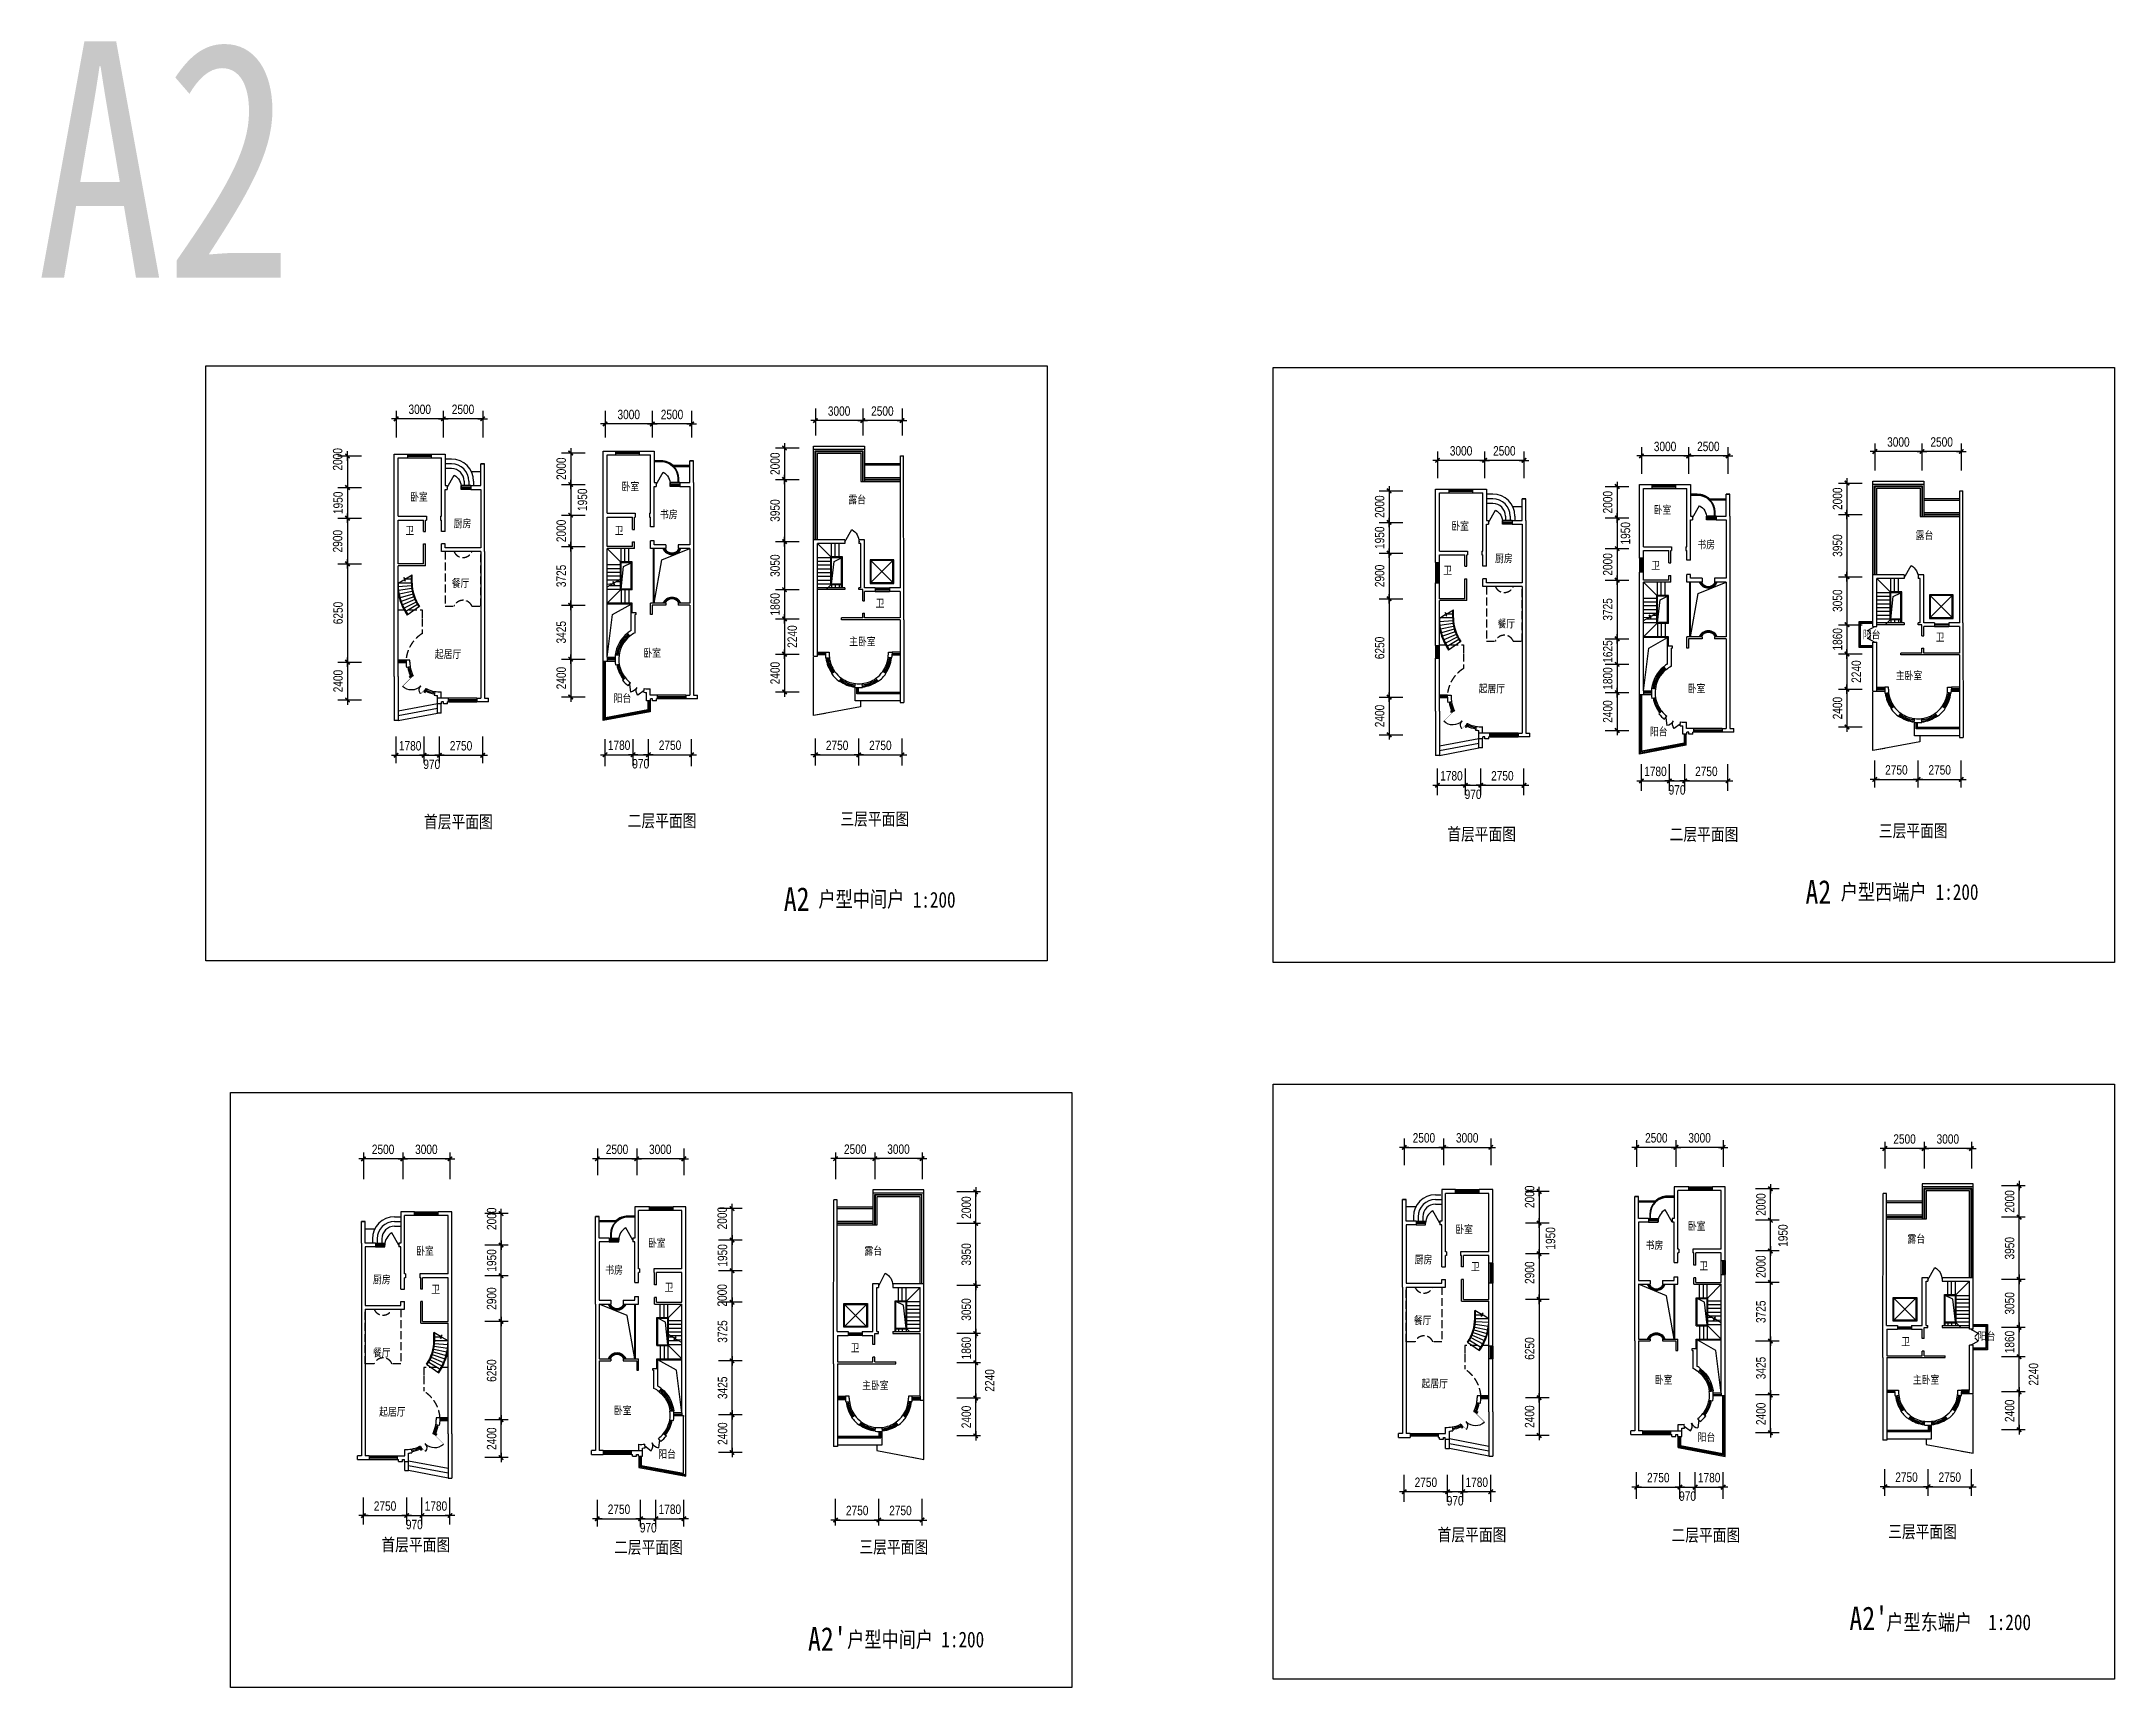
# Model space of a CAD drawing. Extents: x -149740 to -17995, y -116309 to -11738.
import ezdxf
from ezdxf.enums import TextEntityAlignment as Align

# ---------------------------------------------------------------- set-up
doc = ezdxf.new("R2010")
doc.units = 0
doc.header["$LTSCALE"] = 1000
doc.header["$MEASUREMENT"] = 0
doc.header["$PDMODE"] = 2
doc.linetypes.add('DASH', pattern=[0.35, 0.25, -0.1])
doc.layers.get('0').update_dxf_attribs({"linetype": 'CONTINUOUS'})
doc.layers.get('DEFPOINTS').update_dxf_attribs({"linetype": 'CONTINUOUS'})
for name, color, linetype in [('AXIS', 3, 'CONTINUOUS'), ('GROUND', 2, 'CONTINUOUS'), ('PLN-TEXT', 7, 'CONTINUOUS'), ('PUB_DIM', 3, 'CONTINUOUS'), ('PUB_TEXT', 7, 'CONTINUOUS'), ('PUB_TITLE', 4, 'CONTINUOUS'), ('ROOF', 4, 'CONTINUOUS'), ('STAIR', 4, 'CONTINUOUS'), ('WALL', 255, 'CONTINUOUS'), ('WINDOW', 2, 'CONTINUOUS')]:
    doc.layers.add(name, color=color, linetype=linetype)
doc.styles.add('-宋体', font='SimSun.ttf', dxfattribs={"width": 0.8})
doc.styles.add('_HZTXT', font='SimSun.ttf')
doc.styles.add('DIM_FONT', font='rt.shx', dxfattribs={"width": 0.8, "bigfont": 'jd.shx'})
doc.styles.add('SIMPLEX', font='SIMPLEX.SHX')
doc.dimstyles.new('AXIS200', dxfattribs={"dimscale": 2, "dimtxt": 300, "dimasz": 1, "dimexe": 250, "dimexo": 300, "dimgap": 150, "dimtad": 1, "dimdec": 0, "dimzin": 0, "dimtxsty": 'DIM_FONT', "dimblk": '_DIMX', "dimblk1": '_DIMX', "dimblk2": '_DIMX', "dimcen": 0.09, "dimdle": 30, "dimse1": 1, "dimse2": 1, "dimclrd": 256, "dimclre": 256, "dimclrt": 7, "dimazin": 3, "dimtfac": 1, "dimtdec": 0, "dimtix": 1, "dimtmove": 0, "dimatfit": 3, "dimtolj": 1, "dimtzin": 0})

msp = doc.modelspace()

# ---------------------------------------------------------------- texts
at = {"layer": 'PLN-TEXT', "width": 0.8}
for s, height, style, p in [('A2', 15000, '-宋体', (-150082.6, -26737.8)), ('卧室', 500, '_HZTXT', (-126313, -40921.9)), ('卧室', 500, '_HZTXT', (-112877.3, -40259.1)), ('露台', 500, '_HZTXT', (-98460, -41092.9)), ('厨房', 500, '_HZTXT', (-123540.5, -42607.6)), ('书房', 500, '_HZTXT', (-110436, -42034.2)), ('卧室', 500, '_HZTXT', (-47284.2, -41743.8)), ('卫', 500, '_HZTXT', (-126608.2, -43050.9)), ('卫', 500, '_HZTXT', (-113306.6, -43050.9)), ('卧室', 500, '_HZTXT', (-60144, -42769.7)), ('书房', 500, '_HZTXT', (-44505.2, -43949.7)), ('露台', 500, '_HZTXT', (-30632.4, -43353.8)), ('厨房', 500, '_HZTXT', (-57364.5, -44826.9)), ('卫', 500, '_HZTXT', (-47437.1, -45270.2)), ('餐厅', 500, '_HZTXT', (-123665.6, -46406.7)), ('卫', 500, '_HZTXT', (-60648.1, -45581.8)), ('卫', 500, '_HZTXT', (-96724.4, -47672.8)), ('餐厅', 500, '_HZTXT', (-57204.9, -48971.7)), ('主卧室', 500, '_HZTXT', (-98408.7, -50103.9)), ('阳台', 500, '_HZTXT', (-33994.9, -49668.3)), ('卫', 500, '_HZTXT', (-29359.7, -49831)), ('起居厅', 500, '_HZTXT', (-124742, -50909.3)), ('卧室', 500, '_HZTXT', (-111488.6, -50834.5)), ('起居厅', 500, '_HZTXT', (-58406.1, -53096.5)), ('卧室', 500, '_HZTXT', (-45120.4, -53090.4)), ('主卧室', 500, '_HZTXT', (-31896.8, -52270.9)), ('阳台', 500, '_HZTXT', (-113381, -53705.8)), ('阳台', 500, '_HZTXT', (-47521.6, -55831.4)), ('首层平面图 ', 800, '_HZTXT', (-125427.4, -61708.7)), ('二层平面图  ', 800, '_HZTXT', (-112483.6, -61644)), ('三层平面图 ', 800, '_HZTXT', (-98965.9, -61527.2)), ('首层平面图  ', 800, '-宋体', (-60397.8, -62495)), ('二层平面图  ', 800, '-宋体', (-46268.5, -62500.4)), ('三层平面图  ', 800, '-宋体', (-32971.6, -62281.6)), ('卧室', 500, '_HZTXT', (-59888.8, -87445.7)), ('卧室', 500, '_HZTXT', (-45105.4, -87243.3)), ('卧室', 500, '_HZTXT', (-125928.3, -88824.9)), ('卧室', 500, '_HZTXT', (-111193.5, -88315.3)), ('露台', 500, '_HZTXT', (-97437.2, -88816.6)), ('书房', 500, '_HZTXT', (-47791.9, -88454.8)), ('露台', 500, '_HZTXT', (-31154.2, -88053.5)), ('书房', 500, '_HZTXT', (-113907.5, -90033.1)), ('厨房', 500, '_HZTXT', (-62468.9, -89373.4)), ('卫', 500, '_HZTXT', (-58891, -89820.7)), ('卫', 500, '_HZTXT', (-44378.5, -89772.1)), ('厨房', 500, '_HZTXT', (-128671.8, -90638.1)), ('卫', 500, '_HZTXT', (-124969.5, -91259.5)), ('卫', 500, '_HZTXT', (-110133.8, -91130.5)), ('餐厅', 500, '_HZTXT', (-62529.5, -93233.3)), ('餐厅', 500, '_HZTXT', (-128675.8, -95281.9)), ('卫', 500, '_HZTXT', (-98311.6, -94974.8)), ('卫', 500, '_HZTXT', (-31546, -94584.8)), ('阳台', 500, '_HZTXT', (-26691.1, -94238.3)), ('主卧室', 500, '_HZTXT', (-97583.7, -97360.3)), ('起居厅', 500, '_HZTXT', (-62038.8, -97246.5)), ('卧室', 500, '_HZTXT', (-47215.4, -97007)), ('主卧室', 500, '_HZTXT', (-30812.1, -97007)), ('起居厅', 500, '_HZTXT', (-128281.1, -99041.4)), ('卧室', 500, '_HZTXT', (-113358, -98953.5)), ('阳台', 500, '_HZTXT', (-44489.7, -100655.7)), ('阳台', 500, '_HZTXT', (-110540.6, -101726.9)), ('首层平面图  ', 800, '-宋体', (-61011.8, -107005.1)), ('二层平面图  ', 800, '-宋体', (-46151.5, -107023.1)), ('三层平面图  ', 800, '-宋体', (-32380, -106804.3)), ('首层平面图  ', 800, '-宋体', (-128133.3, -107637.4)), ('二层平面图  ', 800, '-宋体', (-113348.3, -107794.8)), ('三层平面图  ', 800, '-宋体', (-97759.5, -107778.1))]:
    msp.add_text(s, height=height, dxfattribs=dict(at, style=style)).set_placement(p)
at = {"layer": 'PUB_TEXT', "width": 0.8}
for s, height, style, p in [('A2', 1500, '-宋体', (-102563.5, -66968.1)), ('户型中间户    ', 1000, '_HZTXT', (-100364, -66722.6)), ('1:200', 1000, '_HZTXT', (-94367.9, -66763.5)), ('A2', 1500, '-宋体', (-37634.9, -66514.4)), ('户型西端户    ', 1000, '_HZTXT', (-35393.7, -66268.6)), ('1:200', 1000, '_HZTXT', (-29362.8, -66268.6)), ("A2'", 1500, '-宋体', (-34842.9, -112662.3)), ('户型东端户    ', 1000, '_HZTXT', (-32499.8, -112662.3)), ('1:200', 1000, '_HZTXT', (-26024.4, -112662.3)), ("A2'", 1500, '-宋体', (-101026.6, -113971.2)), ('户型中间户    ', 1000, '_HZTXT', (-98535.3, -113757.5)), ('1:200', 1000, '_HZTXT', (-92550.7, -113757.5))]:
    msp.add_text(s, height=height, dxfattribs=dict(at, style=style)).set_placement(p)

# ---------------------------------------------------------------- blocks, each defined once
blk = doc.blocks.new('M_A17ORW')
at = {"const_width": 0.02}
for points in [[(-0.48, 0), (-0.48, -0.31)], [(0.48, 0), (0.48, -0.69)]]:
    blk.add_lwpolyline(points, dxfattribs=at)
for centre, radius, start, end in [((-0.5, 0), 0.307, 274.2492, 0.2101), ((0.5, 0), 0.699, 180.2762, 268.0603)]:
    blk.add_arc(centre, radius, start, end)
blk = doc.blocks.new('M_B15SGY')
at = {"linetype": 'CONTINUOUS'}
for p, q in [((-0.5, 0.5), (0.5, 0.5)), ((0.5, 0.167), (-0.5, 0.167)), ((0.5, -0.167), (-0.5, -0.167))]:
    blk.add_line(p, q, dxfattribs=at)
blk = doc.blocks.new('_DBLK')
blk.add_line((-0.5, 0), (0, -0.87))
blk.add_arc((-0.5, 0), 1, 300, 0)
blk = doc.blocks.new('_DBLK1')
for p, q in [((-0.5, 0), (-0.25, -0.43)), ((0.5, 0), (0.25, -0.43))]:
    blk.add_line(p, q)
for centre, start, end in [((-0.5, 0), 300, 0), ((0.5, 0), 180, 240)]:
    blk.add_arc(centre, 0.5, start, end)
blk = doc.blocks.new('10627124747100')
for radius in [1964, 1880, 2120, 2036]:
    blk.add_arc((0, 1854), radius, 248, 292)
at = {"style": 'SIMPLEX', "flags": 9}
blk.add_attdef('A', text='', height=1, dxfattribs=at).set_placement((0, 0), align=Align.MIDDLE)
blk = doc.blocks.new('_DIMX')
blk.add_line((-150, 0), (150, 0))
at = {"const_width": 50}
blk.add_lwpolyline([(-70, -70), (70, 70)], dxfattribs=at)
blk = doc.blocks.new('*D6')
at = {"linetype": 'BYBLOCK'}
for p, q in [((-114150, -56901), (-114152, -56901)), ((-114148, -56901), (-112368, -56901)), ((-112366, -56901), (-112364, -56901))]:
    blk.add_line(p, q, dxfattribs=at)
at = {"layer": 'DEFPOINTS', "color": 0, "linetype": 'BYBLOCK'}
for p in [(-114148, -55901), (-112368, -55901), (-112368, -56901)]:
    blk.add_point(p, dxfattribs=at)
at = {"linetype": 'BYBLOCK', "xscale": 2, "yscale": 2, "zscale": 2}
blk.add_blockref('_DIMX', (-114148, -56901), dxfattribs=at)
at = {"linetype": 'BYBLOCK', "xscale": 2, "yscale": 2, "zscale": 2, "rotation": 180}
blk.add_blockref('_DIMX', (-112368, -56901), dxfattribs=at)
at = {"color": 7, "linetype": 'BYBLOCK', "insert": (-113258, -56301), "char_height": 600, "attachment_point": 5, "style": 'DIM_FONT'}
blk.add_mtext('\\A1;1780', dxfattribs=at)
blk = doc.blocks.new('*D7')
at = {"linetype": 'BYBLOCK'}
blk.add_line((-112366, -56901), (-111400, -56901), dxfattribs=at)
at = {"layer": 'DEFPOINTS', "color": 0, "linetype": 'BYBLOCK'}
for p in [(-112368, -55901), (-111398, -55901), (-111398, -56901)]:
    blk.add_point(p, dxfattribs=at)
at = {"linetype": 'BYBLOCK', "xscale": 2, "yscale": 2, "zscale": 2, "rotation": 180}
blk.add_blockref('_DIMX', (-112368, -56901), dxfattribs=at)
at = {"linetype": 'BYBLOCK', "xscale": 2, "yscale": 2, "zscale": 2}
blk.add_blockref('_DIMX', (-111398, -56901), dxfattribs=at)
at = {"color": 7, "linetype": 'BYBLOCK', "insert": (-111883, -57477), "char_height": 600, "attachment_point": 5, "style": 'DIM_FONT'}
blk.add_mtext('\\A1;970', dxfattribs=at)
blk = doc.blocks.new('*D8')
at = {"linetype": 'BYBLOCK'}
blk.add_line((-111396, -56901), (-108650, -56901), dxfattribs=at)
at = {"layer": 'DEFPOINTS', "color": 0, "linetype": 'BYBLOCK'}
for p in [(-111398, -55901), (-108648, -55901), (-108648, -56901)]:
    blk.add_point(p, dxfattribs=at)
at = {"linetype": 'BYBLOCK', "xscale": 2, "yscale": 2, "zscale": 2, "rotation": 180}
blk.add_blockref('_DIMX', (-111398, -56901), dxfattribs=at)
at = {"linetype": 'BYBLOCK', "xscale": 2, "yscale": 2, "zscale": 2}
blk.add_blockref('_DIMX', (-108648, -56901), dxfattribs=at)
at = {"color": 7, "linetype": 'BYBLOCK', "insert": (-110023, -56301), "char_height": 600, "attachment_point": 5, "style": 'DIM_FONT'}
blk.add_mtext('\\A1;2750', dxfattribs=at)
blk = doc.blocks.new('*D9')
at = {"linetype": 'BYBLOCK'}
for p, q in [((-96365, -56501), (-96367, -56501)), ((-96363, -56501), (-94583, -56501)), ((-94581, -56501), (-94579, -56501))]:
    blk.add_line(p, q, dxfattribs=at)
at = {"layer": 'DEFPOINTS', "color": 0, "linetype": 'BYBLOCK'}
for p in [(-96363, -55501), (-94583, -55501), (-94583, -56501)]:
    blk.add_point(p, dxfattribs=at)
at = {"linetype": 'BYBLOCK', "xscale": 2, "yscale": 2, "zscale": 2}
blk.add_blockref('_DIMX', (-96363, -56501), dxfattribs=at)
at = {"linetype": 'BYBLOCK', "xscale": 2, "yscale": 2, "zscale": 2, "rotation": 180}
blk.add_blockref('_DIMX', (-94583, -56501), dxfattribs=at)
at = {"color": 7, "linetype": 'BYBLOCK', "insert": (-95473, -55901), "char_height": 600, "attachment_point": 5, "style": 'DIM_FONT'}
blk.add_mtext('\\A1;1780', dxfattribs=at)
blk = doc.blocks.new('*D10')
at = {"linetype": 'BYBLOCK'}
blk.add_line((-94581, -56501), (-93615, -56501), dxfattribs=at)
at = {"layer": 'DEFPOINTS', "color": 0, "linetype": 'BYBLOCK'}
for p in [(-94583, -55501), (-93613, -55501), (-93613, -56501)]:
    blk.add_point(p, dxfattribs=at)
at = {"linetype": 'BYBLOCK', "xscale": 2, "yscale": 2, "zscale": 2, "rotation": 180}
blk.add_blockref('_DIMX', (-94583, -56501), dxfattribs=at)
at = {"linetype": 'BYBLOCK', "xscale": 2, "yscale": 2, "zscale": 2}
blk.add_blockref('_DIMX', (-93613, -56501), dxfattribs=at)
at = {"color": 7, "linetype": 'BYBLOCK', "insert": (-94098, -57077), "char_height": 600, "attachment_point": 5, "style": 'DIM_FONT'}
blk.add_mtext('\\A1;970', dxfattribs=at)
blk = doc.blocks.new('*D11')
at = {"linetype": 'BYBLOCK'}
blk.add_line((-93611, -56501), (-90865, -56501), dxfattribs=at)
at = {"layer": 'DEFPOINTS', "color": 0, "linetype": 'BYBLOCK'}
for p in [(-93613, -55501), (-90863, -55501), (-90863, -56501)]:
    blk.add_point(p, dxfattribs=at)
at = {"linetype": 'BYBLOCK', "xscale": 2, "yscale": 2, "zscale": 2, "rotation": 180}
blk.add_blockref('_DIMX', (-93613, -56501), dxfattribs=at)
at = {"linetype": 'BYBLOCK', "xscale": 2, "yscale": 2, "zscale": 2}
blk.add_blockref('_DIMX', (-90863, -56501), dxfattribs=at)
at = {"color": 7, "linetype": 'BYBLOCK', "insert": (-92238, -55901), "char_height": 600, "attachment_point": 5, "style": 'DIM_FONT'}
blk.add_mtext('\\A1;2750', dxfattribs=at)
blk = doc.blocks.new('*D12')
at = {"linetype": 'BYBLOCK'}
blk.add_line((-75896, -56234), (-73150, -56234), dxfattribs=at)
at = {"layer": 'DEFPOINTS', "color": 0, "linetype": 'BYBLOCK'}
for p in [(-75898, -55234), (-73148, -55234), (-73148, -56234)]:
    blk.add_point(p, dxfattribs=at)
at = {"linetype": 'BYBLOCK', "xscale": 2, "yscale": 2, "zscale": 2, "rotation": 180}
blk.add_blockref('_DIMX', (-75898, -56234), dxfattribs=at)
at = {"linetype": 'BYBLOCK', "xscale": 2, "yscale": 2, "zscale": 2}
blk.add_blockref('_DIMX', (-73148, -56234), dxfattribs=at)
at = {"color": 7, "linetype": 'BYBLOCK', "insert": (-74523, -55634), "char_height": 600, "attachment_point": 5, "style": 'DIM_FONT'}
blk.add_mtext('\\A1;2750', dxfattribs=at)
blk = doc.blocks.new('*D13')
at = {"linetype": 'BYBLOCK'}
blk.add_line((-73146, -56234), (-70400, -56234), dxfattribs=at)
at = {"layer": 'DEFPOINTS', "color": 0, "linetype": 'BYBLOCK'}
for p in [(-73148, -55234), (-70398, -55234), (-70398, -56234)]:
    blk.add_point(p, dxfattribs=at)
at = {"linetype": 'BYBLOCK', "xscale": 2, "yscale": 2, "zscale": 2, "rotation": 180}
blk.add_blockref('_DIMX', (-73148, -56234), dxfattribs=at)
at = {"linetype": 'BYBLOCK', "xscale": 2, "yscale": 2, "zscale": 2}
blk.add_blockref('_DIMX', (-70398, -56234), dxfattribs=at)
at = {"color": 7, "linetype": 'BYBLOCK', "insert": (-71773, -55634), "char_height": 600, "attachment_point": 5, "style": 'DIM_FONT'}
blk.add_mtext('\\A1;2750', dxfattribs=at)
blk = doc.blocks.new('*D14')
at = {"linetype": 'BYBLOCK'}
blk.add_line((-70399, -35821), (-72895, -35821), dxfattribs=at)
at = {"layer": 'DEFPOINTS', "color": 0, "linetype": 'BYBLOCK'}
for p in [(-72897, -35821), (-72897, -36821), (-70397, -36821)]:
    blk.add_point(p, dxfattribs=at)
at = {"linetype": 'BYBLOCK', "xscale": 2, "yscale": 2, "zscale": 2, "rotation": 180}
blk.add_blockref('_DIMX', (-72897, -35821), dxfattribs=at)
at = {"linetype": 'BYBLOCK', "xscale": 2, "yscale": 2, "zscale": 2}
blk.add_blockref('_DIMX', (-70397, -35821), dxfattribs=at)
at = {"color": 7, "linetype": 'BYBLOCK', "insert": (-71647, -35221), "char_height": 600, "attachment_point": 5, "style": 'DIM_FONT'}
blk.add_mtext('\\A1;2500', dxfattribs=at)
blk = doc.blocks.new('*D15')
at = {"linetype": 'BYBLOCK'}
blk.add_line((-72899, -35821), (-75895, -35821), dxfattribs=at)
at = {"layer": 'DEFPOINTS', "color": 0, "linetype": 'BYBLOCK'}
for p in [(-75897, -35821), (-75897, -36821), (-72897, -36821)]:
    blk.add_point(p, dxfattribs=at)
at = {"linetype": 'BYBLOCK', "xscale": 2, "yscale": 2, "zscale": 2, "rotation": 180}
blk.add_blockref('_DIMX', (-75897, -35821), dxfattribs=at)
at = {"linetype": 'BYBLOCK', "xscale": 2, "yscale": 2, "zscale": 2}
blk.add_blockref('_DIMX', (-72897, -35821), dxfattribs=at)
at = {"color": 7, "linetype": 'BYBLOCK', "insert": (-74397, -35221), "char_height": 600, "attachment_point": 5, "style": 'DIM_FONT'}
blk.add_mtext('\\A1;3000', dxfattribs=at)
blk = doc.blocks.new('*D16')
at = {"linetype": 'BYBLOCK'}
blk.add_line((-90864, -36221), (-93360, -36221), dxfattribs=at)
at = {"layer": 'DEFPOINTS', "color": 0, "linetype": 'BYBLOCK'}
for p in [(-93362, -36221), (-93362, -37221), (-90862, -37221)]:
    blk.add_point(p, dxfattribs=at)
at = {"linetype": 'BYBLOCK', "xscale": 2, "yscale": 2, "zscale": 2, "rotation": 180}
blk.add_blockref('_DIMX', (-93362, -36221), dxfattribs=at)
at = {"linetype": 'BYBLOCK', "xscale": 2, "yscale": 2, "zscale": 2}
blk.add_blockref('_DIMX', (-90862, -36221), dxfattribs=at)
at = {"color": 7, "linetype": 'BYBLOCK', "insert": (-92112, -35621), "char_height": 600, "attachment_point": 5, "style": 'DIM_FONT'}
blk.add_mtext('\\A1;2500', dxfattribs=at)
blk = doc.blocks.new('*D17')
at = {"linetype": 'BYBLOCK'}
blk.add_line((-93364, -36221), (-96360, -36221), dxfattribs=at)
at = {"layer": 'DEFPOINTS', "color": 0, "linetype": 'BYBLOCK'}
for p in [(-96362, -36221), (-96362, -37221), (-93362, -37221)]:
    blk.add_point(p, dxfattribs=at)
at = {"linetype": 'BYBLOCK', "xscale": 2, "yscale": 2, "zscale": 2, "rotation": 180}
blk.add_blockref('_DIMX', (-96362, -36221), dxfattribs=at)
at = {"linetype": 'BYBLOCK', "xscale": 2, "yscale": 2, "zscale": 2}
blk.add_blockref('_DIMX', (-93362, -36221), dxfattribs=at)
at = {"color": 7, "linetype": 'BYBLOCK', "insert": (-94862, -35621), "char_height": 600, "attachment_point": 5, "style": 'DIM_FONT'}
blk.add_mtext('\\A1;3000', dxfattribs=at)
blk = doc.blocks.new('*D18')
at = {"linetype": 'BYBLOCK'}
blk.add_line((-108650, -36088), (-111146, -36088), dxfattribs=at)
at = {"layer": 'DEFPOINTS', "color": 0, "linetype": 'BYBLOCK'}
for p in [(-111148, -36088), (-111148, -37088), (-108648, -37088)]:
    blk.add_point(p, dxfattribs=at)
at = {"linetype": 'BYBLOCK', "xscale": 2, "yscale": 2, "zscale": 2, "rotation": 180}
blk.add_blockref('_DIMX', (-111148, -36088), dxfattribs=at)
at = {"linetype": 'BYBLOCK', "xscale": 2, "yscale": 2, "zscale": 2}
blk.add_blockref('_DIMX', (-108648, -36088), dxfattribs=at)
at = {"color": 7, "linetype": 'BYBLOCK', "insert": (-109898, -35488), "char_height": 600, "attachment_point": 5, "style": 'DIM_FONT'}
blk.add_mtext('\\A1;2500', dxfattribs=at)
blk = doc.blocks.new('*D19')
at = {"linetype": 'BYBLOCK'}
blk.add_line((-111150, -36088), (-114146, -36088), dxfattribs=at)
at = {"layer": 'DEFPOINTS', "color": 0, "linetype": 'BYBLOCK'}
for p in [(-114148, -36088), (-114148, -37088), (-111148, -37088)]:
    blk.add_point(p, dxfattribs=at)
at = {"linetype": 'BYBLOCK', "xscale": 2, "yscale": 2, "zscale": 2, "rotation": 180}
blk.add_blockref('_DIMX', (-114148, -36088), dxfattribs=at)
at = {"linetype": 'BYBLOCK', "xscale": 2, "yscale": 2, "zscale": 2}
blk.add_blockref('_DIMX', (-111148, -36088), dxfattribs=at)
at = {"color": 7, "linetype": 'BYBLOCK', "insert": (-112648, -35488), "char_height": 600, "attachment_point": 5, "style": 'DIM_FONT'}
blk.add_mtext('\\A1;3000', dxfattribs=at)
blk = doc.blocks.new('*D20')
at = {"linetype": 'BYBLOCK'}
for p, q in [((-99499, -37879), (-99499, -37877)), ((-99499, -37881), (-99499, -39881)), ((-99499, -39883), (-99499, -39885))]:
    blk.add_line(p, q, dxfattribs=at)
at = {"layer": 'DEFPOINTS', "color": 0, "linetype": 'BYBLOCK'}
for p in [(-98499, -37881), (-99499, -39881), (-98499, -39881)]:
    blk.add_point(p, dxfattribs=at)
at = {"linetype": 'BYBLOCK', "xscale": 2, "yscale": 2, "zscale": 2}
for p, rotation in [((-99499, -37881), 270), ((-99499, -39881), 90)]:
    blk.add_blockref('_DIMX', p, dxfattribs=dict(at, rotation=rotation))
at = {"color": 7, "linetype": 'BYBLOCK', "insert": (-100099, -38881), "char_height": 600, "attachment_point": 5, "rotation": 90, "style": 'DIM_FONT'}
blk.add_mtext('\\A1;2000', dxfattribs=at)
blk = doc.blocks.new('*D21')
at = {"linetype": 'BYBLOCK'}
blk.add_line((-116108, -39883), (-116108, -41829), dxfattribs=at)
at = {"layer": 'DEFPOINTS', "color": 0, "linetype": 'BYBLOCK'}
for p in [(-115108, -39881), (-116108, -41831), (-115108, -41831)]:
    blk.add_point(p, dxfattribs=at)
at = {"linetype": 'BYBLOCK', "xscale": 2, "yscale": 2, "zscale": 2}
for p, rotation in [((-116108, -39881), 90), ((-116108, -41831), 270)]:
    blk.add_blockref('_DIMX', p, dxfattribs=dict(at, rotation=rotation))
at = {"color": 7, "linetype": 'BYBLOCK', "insert": (-115357, -40852), "char_height": 600, "attachment_point": 5, "rotation": 90, "style": 'DIM_FONT'}
blk.add_mtext('\\A1;1950', dxfattribs=at)
blk = doc.blocks.new('*D22')
at = {"linetype": 'BYBLOCK'}
for p, q in [((-99499, -41829), (-99499, -41827)), ((-99499, -41831), (-99499, -43831)), ((-99499, -43833), (-99499, -43835))]:
    blk.add_line(p, q, dxfattribs=at)
at = {"layer": 'DEFPOINTS', "color": 0, "linetype": 'BYBLOCK'}
for p in [(-98499, -41831), (-99499, -43831), (-98499, -43831)]:
    blk.add_point(p, dxfattribs=at)
at = {"linetype": 'BYBLOCK', "xscale": 2, "yscale": 2, "zscale": 2}
for p, rotation in [((-99499, -41831), 270), ((-99499, -43831), 90)]:
    blk.add_blockref('_DIMX', p, dxfattribs=dict(at, rotation=rotation))
at = {"color": 7, "linetype": 'BYBLOCK', "insert": (-100099, -42831), "char_height": 600, "attachment_point": 5, "rotation": 90, "style": 'DIM_FONT'}
blk.add_mtext('\\A1;2000', dxfattribs=at)
blk = doc.blocks.new('*D23')
at = {"linetype": 'BYBLOCK'}
blk.add_line((-99499, -43833), (-99499, -47554), dxfattribs=at)
at = {"layer": 'DEFPOINTS', "color": 0, "linetype": 'BYBLOCK'}
for p in [(-98499, -43831), (-99499, -47556), (-98499, -47556)]:
    blk.add_point(p, dxfattribs=at)
at = {"linetype": 'BYBLOCK', "xscale": 2, "yscale": 2, "zscale": 2}
for p, rotation in [((-99499, -43831), 90), ((-99499, -47556), 270)]:
    blk.add_blockref('_DIMX', p, dxfattribs=dict(at, rotation=rotation))
at = {"color": 7, "linetype": 'BYBLOCK', "insert": (-100099, -45694), "char_height": 600, "attachment_point": 5, "rotation": 90, "style": 'DIM_FONT'}
blk.add_mtext('\\A1;3725', dxfattribs=at)
blk = doc.blocks.new('*D24')
at = {"linetype": 'BYBLOCK'}
blk.add_line((-116108, -47558), (-116108, -50979), dxfattribs=at)
at = {"layer": 'DEFPOINTS', "color": 0, "linetype": 'BYBLOCK'}
for p in [(-115108, -47556), (-116108, -50981), (-115108, -50981)]:
    blk.add_point(p, dxfattribs=at)
at = {"linetype": 'BYBLOCK', "xscale": 2, "yscale": 2, "zscale": 2}
for p, rotation in [((-116108, -47556), 90), ((-116108, -50981), 270)]:
    blk.add_blockref('_DIMX', p, dxfattribs=dict(at, rotation=rotation))
at = {"color": 7, "linetype": 'BYBLOCK', "insert": (-116708, -49269), "char_height": 600, "attachment_point": 5, "rotation": 90, "style": 'DIM_FONT'}
blk.add_mtext('\\A1;3425', dxfattribs=at)
blk = doc.blocks.new('*D25')
at = {"linetype": 'BYBLOCK'}
blk.add_line((-99499, -50983), (-99499, -53379), dxfattribs=at)
at = {"layer": 'DEFPOINTS', "color": 0, "linetype": 'BYBLOCK'}
for p in [(-98499, -50981), (-99499, -53381), (-98499, -53381)]:
    blk.add_point(p, dxfattribs=at)
at = {"linetype": 'BYBLOCK', "xscale": 2, "yscale": 2, "zscale": 2}
for p, rotation in [((-99499, -50981), 90), ((-99499, -53381), 270)]:
    blk.add_blockref('_DIMX', p, dxfattribs=dict(at, rotation=rotation))
at = {"color": 7, "linetype": 'BYBLOCK', "insert": (-100099, -52181), "char_height": 600, "attachment_point": 5, "rotation": 90, "style": 'DIM_FONT'}
blk.add_mtext('\\A1;2400', dxfattribs=at)
blk = doc.blocks.new('*D26')
at = {"linetype": 'BYBLOCK'}
blk.add_line((-130289, -38073), (-130289, -40069), dxfattribs=at)
at = {"layer": 'DEFPOINTS', "color": 0, "linetype": 'BYBLOCK'}
for p in [(-129289, -38071), (-130289, -40071), (-129289, -40071)]:
    blk.add_point(p, dxfattribs=at)
at = {"linetype": 'BYBLOCK', "xscale": 2, "yscale": 2, "zscale": 2}
for p, rotation in [((-130289, -38071), 90), ((-130289, -40071), 270)]:
    blk.add_blockref('_DIMX', p, dxfattribs=dict(at, rotation=rotation))
at = {"color": 7, "linetype": 'BYBLOCK', "insert": (-130914, -38283), "char_height": 600, "attachment_point": 5, "rotation": 90, "style": 'DIM_FONT'}
blk.add_mtext('\\A1;2000', dxfattribs=at)
blk = doc.blocks.new('*D27')
at = {"linetype": 'BYBLOCK'}
for p, q in [((-117237, -40069), (-117237, -40067)), ((-117237, -40071), (-117237, -42021)), ((-117237, -42023), (-117237, -42025))]:
    blk.add_line(p, q, dxfattribs=at)
at = {"layer": 'DEFPOINTS', "color": 0, "linetype": 'BYBLOCK'}
for p in [(-116237, -40071), (-117237, -42021), (-116237, -42021)]:
    blk.add_point(p, dxfattribs=at)
at = {"linetype": 'BYBLOCK', "xscale": 2, "yscale": 2, "zscale": 2}
for p, rotation in [((-117237, -40071), 270), ((-117237, -42021), 90)]:
    blk.add_blockref('_DIMX', p, dxfattribs=dict(at, rotation=rotation))
at = {"color": 7, "linetype": 'BYBLOCK', "insert": (-117837, -41046), "char_height": 600, "attachment_point": 5, "rotation": 90, "style": 'DIM_FONT'}
blk.add_mtext('\\A1;1950', dxfattribs=at)
blk = doc.blocks.new('*D28')
at = {"linetype": 'BYBLOCK'}
blk.add_line((-130289, -42023), (-130289, -44919), dxfattribs=at)
at = {"layer": 'DEFPOINTS', "color": 0, "linetype": 'BYBLOCK'}
for p in [(-129289, -42021), (-130289, -44921), (-129289, -44921)]:
    blk.add_point(p, dxfattribs=at)
at = {"linetype": 'BYBLOCK', "xscale": 2, "yscale": 2, "zscale": 2}
for p, rotation in [((-130289, -42021), 90), ((-130289, -44921), 270)]:
    blk.add_blockref('_DIMX', p, dxfattribs=dict(at, rotation=rotation))
at = {"color": 7, "linetype": 'BYBLOCK', "insert": (-130914, -43484), "char_height": 600, "attachment_point": 5, "rotation": 90, "style": 'DIM_FONT'}
blk.add_mtext('\\A1;2900', dxfattribs=at)
blk = doc.blocks.new('*D29')
at = {"linetype": 'BYBLOCK'}
blk.add_line((-130289, -44923), (-130289, -51169), dxfattribs=at)
at = {"layer": 'DEFPOINTS', "color": 0, "linetype": 'BYBLOCK'}
for p in [(-129289, -44921), (-130289, -51171), (-129289, -51171)]:
    blk.add_point(p, dxfattribs=at)
at = {"linetype": 'BYBLOCK', "xscale": 2, "yscale": 2, "zscale": 2}
for p, rotation in [((-130289, -44921), 90), ((-130289, -51171), 270)]:
    blk.add_blockref('_DIMX', p, dxfattribs=dict(at, rotation=rotation))
at = {"color": 7, "linetype": 'BYBLOCK', "insert": (-130889, -48046), "char_height": 600, "attachment_point": 5, "rotation": 90, "style": 'DIM_FONT'}
blk.add_mtext('\\A1;6250', dxfattribs=at)
blk = doc.blocks.new('*D30')
at = {"linetype": 'BYBLOCK'}
blk.add_line((-117237, -51173), (-117237, -53569), dxfattribs=at)
at = {"layer": 'DEFPOINTS', "color": 0, "linetype": 'BYBLOCK'}
for p in [(-116237, -51171), (-117237, -53571), (-116237, -53571)]:
    blk.add_point(p, dxfattribs=at)
at = {"linetype": 'BYBLOCK', "xscale": 2, "yscale": 2, "zscale": 2}
for p, rotation in [((-117237, -51171), 90), ((-117237, -53571), 270)]:
    blk.add_blockref('_DIMX', p, dxfattribs=dict(at, rotation=rotation))
at = {"color": 7, "linetype": 'BYBLOCK', "insert": (-117837, -52371), "char_height": 600, "attachment_point": 5, "rotation": 90, "style": 'DIM_FONT'}
blk.add_mtext('\\A1;2400', dxfattribs=at)
blk = doc.blocks.new('*D31')
at = {"linetype": 'BYBLOCK'}
for p, q in [((-80457, -37561), (-80457, -37559)), ((-80457, -37563), (-80457, -39563)), ((-80457, -39565), (-80457, -39567))]:
    blk.add_line(p, q, dxfattribs=at)
at = {"layer": 'DEFPOINTS', "color": 0, "linetype": 'BYBLOCK'}
for p in [(-79457, -37563), (-80457, -39563), (-79457, -39563)]:
    blk.add_point(p, dxfattribs=at)
at = {"linetype": 'BYBLOCK', "xscale": 2, "yscale": 2, "zscale": 2}
for p, rotation in [((-80457, -37563), 270), ((-80457, -39563), 90)]:
    blk.add_blockref('_DIMX', p, dxfattribs=dict(at, rotation=rotation))
at = {"color": 7, "linetype": 'BYBLOCK', "insert": (-81057, -38563), "char_height": 600, "attachment_point": 5, "rotation": 90, "style": 'DIM_FONT'}
blk.add_mtext('\\A1;2000', dxfattribs=at)
blk = doc.blocks.new('*D32')
at = {"linetype": 'BYBLOCK'}
blk.add_line((-80457, -39565), (-80457, -43511), dxfattribs=at)
at = {"layer": 'DEFPOINTS', "color": 0, "linetype": 'BYBLOCK'}
for p in [(-79457, -39563), (-80457, -43513), (-79457, -43513)]:
    blk.add_point(p, dxfattribs=at)
at = {"linetype": 'BYBLOCK', "xscale": 2, "yscale": 2, "zscale": 2}
for p, rotation in [((-80457, -39563), 90), ((-80457, -43513), 270)]:
    blk.add_blockref('_DIMX', p, dxfattribs=dict(at, rotation=rotation))
at = {"color": 7, "linetype": 'BYBLOCK', "insert": (-81057, -41538), "char_height": 600, "attachment_point": 5, "rotation": 90, "style": 'DIM_FONT'}
blk.add_mtext('\\A1;3950', dxfattribs=at)
blk = doc.blocks.new('*D33')
at = {"linetype": 'BYBLOCK'}
blk.add_line((-80457, -43515), (-80457, -46561), dxfattribs=at)
at = {"layer": 'DEFPOINTS', "color": 0, "linetype": 'BYBLOCK'}
for p in [(-79457, -43513), (-80457, -46563), (-79457, -46563)]:
    blk.add_point(p, dxfattribs=at)
at = {"linetype": 'BYBLOCK', "xscale": 2, "yscale": 2, "zscale": 2}
for p, rotation in [((-80457, -43513), 90), ((-80457, -46563), 270)]:
    blk.add_blockref('_DIMX', p, dxfattribs=dict(at, rotation=rotation))
at = {"color": 7, "linetype": 'BYBLOCK', "insert": (-81057, -45038), "char_height": 600, "attachment_point": 5, "rotation": 90, "style": 'DIM_FONT'}
blk.add_mtext('\\A1;3050', dxfattribs=at)
blk = doc.blocks.new('*D34')
at = {"linetype": 'BYBLOCK'}
for p, q in [((-80457, -46561), (-80457, -46559)), ((-80457, -46563), (-80457, -48423)), ((-80457, -48425), (-80457, -48427))]:
    blk.add_line(p, q, dxfattribs=at)
at = {"layer": 'DEFPOINTS', "color": 0, "linetype": 'BYBLOCK'}
for p in [(-79457, -46563), (-80457, -48423), (-79457, -48423)]:
    blk.add_point(p, dxfattribs=at)
at = {"linetype": 'BYBLOCK', "xscale": 2, "yscale": 2, "zscale": 2}
for p, rotation in [((-80457, -46563), 270), ((-80457, -48423), 90)]:
    blk.add_blockref('_DIMX', p, dxfattribs=dict(at, rotation=rotation))
at = {"color": 7, "linetype": 'BYBLOCK', "insert": (-81057, -47493), "char_height": 600, "attachment_point": 5, "rotation": 90, "style": 'DIM_FONT'}
blk.add_mtext('\\A1;1860', dxfattribs=at)
blk = doc.blocks.new('*D35')
at = {"linetype": 'BYBLOCK'}
blk.add_line((-102517, -48425), (-102517, -50661), dxfattribs=at)
at = {"layer": 'DEFPOINTS', "color": 0, "linetype": 'BYBLOCK'}
for p in [(-101517, -48423), (-102517, -50663), (-101517, -50663)]:
    blk.add_point(p, dxfattribs=at)
at = {"linetype": 'BYBLOCK', "xscale": 2, "yscale": 2, "zscale": 2}
for p, rotation in [((-102517, -48423), 90), ((-102517, -50663), 270)]:
    blk.add_blockref('_DIMX', p, dxfattribs=dict(at, rotation=rotation))
at = {"color": 7, "linetype": 'BYBLOCK', "insert": (-102024, -49543), "char_height": 600, "attachment_point": 5, "rotation": 90, "style": 'DIM_FONT'}
blk.add_mtext('\\A1;2240', dxfattribs=at)
blk = doc.blocks.new('*D36')
at = {"linetype": 'BYBLOCK'}
blk.add_line((-80457, -50665), (-80457, -53061), dxfattribs=at)
at = {"layer": 'DEFPOINTS', "color": 0, "linetype": 'BYBLOCK'}
for p in [(-79457, -50663), (-80457, -53063), (-79457, -53063)]:
    blk.add_point(p, dxfattribs=at)
at = {"linetype": 'BYBLOCK', "xscale": 2, "yscale": 2, "zscale": 2}
for p, rotation in [((-80457, -50663), 90), ((-80457, -53063), 270)]:
    blk.add_blockref('_DIMX', p, dxfattribs=dict(at, rotation=rotation))
at = {"color": 7, "linetype": 'BYBLOCK', "insert": (-81057, -51863), "char_height": 600, "attachment_point": 5, "rotation": 90, "style": 'DIM_FONT'}
blk.add_mtext('\\A1;2400', dxfattribs=at)
blk = doc.blocks.new('*D37')
at = {"linetype": 'BYBLOCK'}
blk.add_line((-115306, -104498), (-112560, -104498), dxfattribs=at)
at = {"layer": 'DEFPOINTS', "color": 0, "linetype": 'BYBLOCK'}
for p in [(-115308, -103498), (-112558, -103498), (-112558, -104498)]:
    blk.add_point(p, dxfattribs=at)
at = {"linetype": 'BYBLOCK', "xscale": 2, "yscale": 2, "zscale": 2, "rotation": 180}
blk.add_blockref('_DIMX', (-115308, -104498), dxfattribs=at)
at = {"linetype": 'BYBLOCK', "xscale": 2, "yscale": 2, "zscale": 2}
blk.add_blockref('_DIMX', (-112558, -104498), dxfattribs=at)
at = {"color": 7, "linetype": 'BYBLOCK', "insert": (-113933, -103898), "char_height": 600, "attachment_point": 5, "style": 'DIM_FONT'}
blk.add_mtext('\\A1;2750', dxfattribs=at)
blk = doc.blocks.new('*D38')
at = {"linetype": 'BYBLOCK'}
blk.add_line((-112556, -104498), (-111590, -104498), dxfattribs=at)
at = {"layer": 'DEFPOINTS', "color": 0, "linetype": 'BYBLOCK'}
for p in [(-112558, -103498), (-111588, -103498), (-111588, -104498)]:
    blk.add_point(p, dxfattribs=at)
at = {"linetype": 'BYBLOCK', "xscale": 2, "yscale": 2, "zscale": 2, "rotation": 180}
blk.add_blockref('_DIMX', (-112558, -104498), dxfattribs=at)
at = {"linetype": 'BYBLOCK', "xscale": 2, "yscale": 2, "zscale": 2}
blk.add_blockref('_DIMX', (-111588, -104498), dxfattribs=at)
at = {"color": 7, "linetype": 'BYBLOCK', "insert": (-112073, -105074), "char_height": 600, "attachment_point": 5, "style": 'DIM_FONT'}
blk.add_mtext('\\A1;970', dxfattribs=at)
blk = doc.blocks.new('*D39')
at = {"linetype": 'BYBLOCK'}
for p, q in [((-111590, -104498), (-111592, -104498)), ((-111588, -104498), (-109808, -104498)), ((-109806, -104498), (-109804, -104498))]:
    blk.add_line(p, q, dxfattribs=at)
at = {"layer": 'DEFPOINTS', "color": 0, "linetype": 'BYBLOCK'}
for p in [(-111588, -103498), (-109808, -103498), (-109808, -104498)]:
    blk.add_point(p, dxfattribs=at)
at = {"linetype": 'BYBLOCK', "xscale": 2, "yscale": 2, "zscale": 2}
blk.add_blockref('_DIMX', (-111588, -104498), dxfattribs=at)
at = {"linetype": 'BYBLOCK', "xscale": 2, "yscale": 2, "zscale": 2, "rotation": 180}
blk.add_blockref('_DIMX', (-109808, -104498), dxfattribs=at)
at = {"color": 7, "linetype": 'BYBLOCK', "insert": (-110698, -103898), "char_height": 600, "attachment_point": 5, "style": 'DIM_FONT'}
blk.add_mtext('\\A1;1780', dxfattribs=at)
blk = doc.blocks.new('*D40')
at = {"linetype": 'BYBLOCK'}
blk.add_line((-106558, -101699), (-106558, -99303), dxfattribs=at)
at = {"layer": 'DEFPOINTS', "color": 0, "linetype": 'BYBLOCK'}
for p in [(-107558, -99301), (-106558, -99301), (-107558, -101701)]:
    blk.add_point(p, dxfattribs=at)
at = {"linetype": 'BYBLOCK', "xscale": 2, "yscale": 2, "zscale": 2}
for p, rotation in [((-106558, -99301), 90), ((-106558, -101701), 270)]:
    blk.add_blockref('_DIMX', p, dxfattribs=dict(at, rotation=rotation))
at = {"color": 7, "linetype": 'BYBLOCK', "insert": (-107158, -100501), "char_height": 600, "attachment_point": 5, "rotation": 90, "style": 'DIM_FONT'}
blk.add_mtext('\\A1;2400', dxfattribs=at)
blk = doc.blocks.new('*D41')
at = {"linetype": 'BYBLOCK'}
blk.add_line((-120530, -99299), (-120530, -93053), dxfattribs=at)
at = {"layer": 'DEFPOINTS', "color": 0, "linetype": 'BYBLOCK'}
for p in [(-121530, -93051), (-120530, -93051), (-121530, -99301)]:
    blk.add_point(p, dxfattribs=at)
at = {"linetype": 'BYBLOCK', "xscale": 2, "yscale": 2, "zscale": 2}
for p, rotation in [((-120530, -93051), 90), ((-120530, -99301), 270)]:
    blk.add_blockref('_DIMX', p, dxfattribs=dict(at, rotation=rotation))
at = {"color": 7, "linetype": 'BYBLOCK', "insert": (-121130, -96176), "char_height": 600, "attachment_point": 5, "rotation": 90, "style": 'DIM_FONT'}
blk.add_mtext('\\A1;6250', dxfattribs=at)
blk = doc.blocks.new('*D42')
at = {"linetype": 'BYBLOCK'}
blk.add_line((-120530, -93049), (-120530, -90153), dxfattribs=at)
at = {"layer": 'DEFPOINTS', "color": 0, "linetype": 'BYBLOCK'}
for p in [(-121530, -90151), (-120530, -90151), (-121530, -93051)]:
    blk.add_point(p, dxfattribs=at)
at = {"linetype": 'BYBLOCK', "xscale": 2, "yscale": 2, "zscale": 2}
for p, rotation in [((-120530, -90151), 90), ((-120530, -93051), 270)]:
    blk.add_blockref('_DIMX', p, dxfattribs=dict(at, rotation=rotation))
at = {"color": 7, "linetype": 'BYBLOCK', "insert": (-121130, -91600), "char_height": 600, "attachment_point": 5, "rotation": 90, "style": 'DIM_FONT'}
blk.add_mtext('\\A1;2900', dxfattribs=at)
blk = doc.blocks.new('*D43')
at = {"linetype": 'BYBLOCK'}
for p, q in [((-106558, -88199), (-106558, -88197)), ((-106558, -90151), (-106558, -88201)), ((-106558, -90153), (-106558, -90155))]:
    blk.add_line(p, q, dxfattribs=at)
at = {"layer": 'DEFPOINTS', "color": 0, "linetype": 'BYBLOCK'}
for p in [(-107558, -88201), (-106558, -88201), (-107558, -90151)]:
    blk.add_point(p, dxfattribs=at)
at = {"linetype": 'BYBLOCK', "xscale": 2, "yscale": 2, "zscale": 2}
for p, rotation in [((-106558, -88201), 270), ((-106558, -90151), 90)]:
    blk.add_blockref('_DIMX', p, dxfattribs=dict(at, rotation=rotation))
at = {"color": 7, "linetype": 'BYBLOCK', "insert": (-107158, -89176), "char_height": 600, "attachment_point": 5, "rotation": 90, "style": 'DIM_FONT'}
blk.add_mtext('\\A1;1950', dxfattribs=at)
blk = doc.blocks.new('*D44')
at = {"linetype": 'BYBLOCK'}
blk.add_line((-120530, -88199), (-120530, -86203), dxfattribs=at)
at = {"layer": 'DEFPOINTS', "color": 0, "linetype": 'BYBLOCK'}
for p in [(-121530, -86201), (-120530, -86201), (-121530, -88201)]:
    blk.add_point(p, dxfattribs=at)
at = {"linetype": 'BYBLOCK', "xscale": 2, "yscale": 2, "zscale": 2}
for p, rotation in [((-120530, -86201), 90), ((-120530, -88201), 270)]:
    blk.add_blockref('_DIMX', p, dxfattribs=dict(at, rotation=rotation))
at = {"color": 7, "linetype": 'BYBLOCK', "insert": (-121130, -86530), "char_height": 600, "attachment_point": 5, "rotation": 90, "style": 'DIM_FONT'}
blk.add_mtext('\\A1;2000', dxfattribs=at)
blk = doc.blocks.new('*D45')
at = {"linetype": 'BYBLOCK'}
blk.add_line((-109810, -84109), (-112806, -84109), dxfattribs=at)
at = {"layer": 'DEFPOINTS', "color": 0, "linetype": 'BYBLOCK'}
for p in [(-112808, -84109), (-112808, -85109), (-109808, -85109)]:
    blk.add_point(p, dxfattribs=at)
at = {"linetype": 'BYBLOCK', "xscale": 2, "yscale": 2, "zscale": 2, "rotation": 180}
blk.add_blockref('_DIMX', (-112808, -84109), dxfattribs=at)
at = {"linetype": 'BYBLOCK', "xscale": 2, "yscale": 2, "zscale": 2}
blk.add_blockref('_DIMX', (-109808, -84109), dxfattribs=at)
at = {"color": 7, "linetype": 'BYBLOCK', "insert": (-111308, -83509), "char_height": 600, "attachment_point": 5, "style": 'DIM_FONT'}
blk.add_mtext('\\A1;3000', dxfattribs=at)
blk = doc.blocks.new('*D46')
at = {"linetype": 'BYBLOCK'}
blk.add_line((-112810, -84109), (-115306, -84109), dxfattribs=at)
at = {"layer": 'DEFPOINTS', "color": 0, "linetype": 'BYBLOCK'}
for p in [(-115308, -84109), (-115308, -85109), (-112808, -85109)]:
    blk.add_point(p, dxfattribs=at)
at = {"linetype": 'BYBLOCK', "xscale": 2, "yscale": 2, "zscale": 2, "rotation": 180}
blk.add_blockref('_DIMX', (-115308, -84109), dxfattribs=at)
at = {"linetype": 'BYBLOCK', "xscale": 2, "yscale": 2, "zscale": 2}
blk.add_blockref('_DIMX', (-112808, -84109), dxfattribs=at)
at = {"color": 7, "linetype": 'BYBLOCK', "insert": (-114058, -83509), "char_height": 600, "attachment_point": 5, "style": 'DIM_FONT'}
blk.add_mtext('\\A1;2500', dxfattribs=at)
blk = doc.blocks.new('*D47')
at = {"linetype": 'BYBLOCK'}
blk.add_line((-92154, -84034), (-95150, -84034), dxfattribs=at)
at = {"layer": 'DEFPOINTS', "color": 0, "linetype": 'BYBLOCK'}
for p in [(-95152, -84034), (-95152, -85034), (-92152, -85034)]:
    blk.add_point(p, dxfattribs=at)
at = {"linetype": 'BYBLOCK', "xscale": 2, "yscale": 2, "zscale": 2, "rotation": 180}
blk.add_blockref('_DIMX', (-95152, -84034), dxfattribs=at)
at = {"linetype": 'BYBLOCK', "xscale": 2, "yscale": 2, "zscale": 2}
blk.add_blockref('_DIMX', (-92152, -84034), dxfattribs=at)
at = {"color": 7, "linetype": 'BYBLOCK', "insert": (-93652, -83434), "char_height": 600, "attachment_point": 5, "style": 'DIM_FONT'}
blk.add_mtext('\\A1;3000', dxfattribs=at)
blk = doc.blocks.new('*D48')
at = {"linetype": 'BYBLOCK'}
blk.add_line((-95154, -84034), (-97650, -84034), dxfattribs=at)
at = {"layer": 'DEFPOINTS', "color": 0, "linetype": 'BYBLOCK'}
for p in [(-97652, -84034), (-97652, -85034), (-95152, -85034)]:
    blk.add_point(p, dxfattribs=at)
at = {"linetype": 'BYBLOCK', "xscale": 2, "yscale": 2, "zscale": 2, "rotation": 180}
blk.add_blockref('_DIMX', (-97652, -84034), dxfattribs=at)
at = {"linetype": 'BYBLOCK', "xscale": 2, "yscale": 2, "zscale": 2}
blk.add_blockref('_DIMX', (-95152, -84034), dxfattribs=at)
at = {"color": 7, "linetype": 'BYBLOCK', "insert": (-96402, -83434), "char_height": 600, "attachment_point": 5, "style": 'DIM_FONT'}
blk.add_mtext('\\A1;2500', dxfattribs=at)
blk = doc.blocks.new('*D49')
at = {"linetype": 'BYBLOCK'}
blk.add_line((-89092, -101379), (-89092, -98983), dxfattribs=at)
at = {"layer": 'DEFPOINTS', "color": 0, "linetype": 'BYBLOCK'}
for p in [(-90092, -98981), (-89092, -98981), (-90092, -101381)]:
    blk.add_point(p, dxfattribs=at)
at = {"linetype": 'BYBLOCK', "xscale": 2, "yscale": 2, "zscale": 2}
for p, rotation in [((-89092, -98981), 90), ((-89092, -101381), 270)]:
    blk.add_blockref('_DIMX', p, dxfattribs=dict(at, rotation=rotation))
at = {"color": 7, "linetype": 'BYBLOCK', "insert": (-89692, -100181), "char_height": 600, "attachment_point": 5, "rotation": 90, "style": 'DIM_FONT'}
blk.add_mtext('\\A1;2400', dxfattribs=at)
blk = doc.blocks.new('*D50')
at = {"linetype": 'BYBLOCK'}
blk.add_line((-105853, -98979), (-105853, -95558), dxfattribs=at)
at = {"layer": 'DEFPOINTS', "color": 0, "linetype": 'BYBLOCK'}
for p in [(-106853, -95556), (-105853, -95556), (-106853, -98981)]:
    blk.add_point(p, dxfattribs=at)
at = {"linetype": 'BYBLOCK', "xscale": 2, "yscale": 2, "zscale": 2}
for p, rotation in [((-105853, -95556), 90), ((-105853, -98981), 270)]:
    blk.add_blockref('_DIMX', p, dxfattribs=dict(at, rotation=rotation))
at = {"color": 7, "linetype": 'BYBLOCK', "insert": (-106453, -97268), "char_height": 600, "attachment_point": 5, "rotation": 90, "style": 'DIM_FONT'}
blk.add_mtext('\\A1;3425', dxfattribs=at)
blk = doc.blocks.new('*D51')
at = {"linetype": 'BYBLOCK'}
blk.add_line((-89092, -95554), (-89092, -91833), dxfattribs=at)
at = {"layer": 'DEFPOINTS', "color": 0, "linetype": 'BYBLOCK'}
for p in [(-90092, -91831), (-89092, -91831), (-90092, -95556)]:
    blk.add_point(p, dxfattribs=at)
at = {"linetype": 'BYBLOCK', "xscale": 2, "yscale": 2, "zscale": 2}
for p, rotation in [((-89092, -91831), 90), ((-89092, -95556), 270)]:
    blk.add_blockref('_DIMX', p, dxfattribs=dict(at, rotation=rotation))
at = {"color": 7, "linetype": 'BYBLOCK', "insert": (-89692, -93693), "char_height": 600, "attachment_point": 5, "rotation": 90, "style": 'DIM_FONT'}
blk.add_mtext('\\A1;3725', dxfattribs=at)
blk = doc.blocks.new('*D52')
at = {"linetype": 'BYBLOCK'}
blk.add_line((-105853, -91829), (-105853, -89833), dxfattribs=at)
at = {"layer": 'DEFPOINTS', "color": 0, "linetype": 'BYBLOCK'}
for p in [(-106853, -89831), (-105853, -89831), (-106853, -91831)]:
    blk.add_point(p, dxfattribs=at)
at = {"linetype": 'BYBLOCK', "xscale": 2, "yscale": 2, "zscale": 2}
for p, rotation in [((-105853, -89831), 90), ((-105853, -91831), 270)]:
    blk.add_blockref('_DIMX', p, dxfattribs=dict(at, rotation=rotation))
at = {"color": 7, "linetype": 'BYBLOCK', "insert": (-106478, -91395), "char_height": 600, "attachment_point": 5, "rotation": 90, "style": 'DIM_FONT'}
blk.add_mtext('\\A1;2000', dxfattribs=at)
blk = doc.blocks.new('*D53')
at = {"linetype": 'BYBLOCK'}
for p, q in [((-89092, -87879), (-89092, -87877)), ((-89092, -89831), (-89092, -87881)), ((-89092, -89833), (-89092, -89835))]:
    blk.add_line(p, q, dxfattribs=at)
at = {"layer": 'DEFPOINTS', "color": 0, "linetype": 'BYBLOCK'}
for p in [(-90092, -87881), (-89092, -87881), (-90092, -89831)]:
    blk.add_point(p, dxfattribs=at)
at = {"linetype": 'BYBLOCK', "xscale": 2, "yscale": 2, "zscale": 2}
for p, rotation in [((-89092, -87881), 270), ((-89092, -89831), 90)]:
    blk.add_blockref('_DIMX', p, dxfattribs=dict(at, rotation=rotation))
at = {"color": 7, "linetype": 'BYBLOCK', "insert": (-89692, -88856), "char_height": 600, "attachment_point": 5, "rotation": 90, "style": 'DIM_FONT'}
blk.add_mtext('\\A1;1950', dxfattribs=at)
blk = doc.blocks.new('*D54')
at = {"linetype": 'BYBLOCK'}
blk.add_line((-105853, -87879), (-105853, -85883), dxfattribs=at)
at = {"layer": 'DEFPOINTS', "color": 0, "linetype": 'BYBLOCK'}
for p in [(-106853, -85881), (-105853, -85881), (-106853, -87881)]:
    blk.add_point(p, dxfattribs=at)
at = {"linetype": 'BYBLOCK', "xscale": 2, "yscale": 2, "zscale": 2}
for p, rotation in [((-105853, -85881), 90), ((-105853, -87881), 270)]:
    blk.add_blockref('_DIMX', p, dxfattribs=dict(at, rotation=rotation))
at = {"color": 7, "linetype": 'BYBLOCK', "insert": (-106478, -86490), "char_height": 600, "attachment_point": 5, "rotation": 90, "style": 'DIM_FONT'}
blk.add_mtext('\\A1;2000', dxfattribs=at)
blk = doc.blocks.new('*D55')
at = {"linetype": 'BYBLOCK'}
blk.add_line((-97650, -104047), (-94904, -104047), dxfattribs=at)
at = {"layer": 'DEFPOINTS', "color": 0, "linetype": 'BYBLOCK'}
for p in [(-97652, -103047), (-94902, -103047), (-94902, -104047)]:
    blk.add_point(p, dxfattribs=at)
at = {"linetype": 'BYBLOCK', "xscale": 2, "yscale": 2, "zscale": 2, "rotation": 180}
blk.add_blockref('_DIMX', (-97652, -104047), dxfattribs=at)
at = {"linetype": 'BYBLOCK', "xscale": 2, "yscale": 2, "zscale": 2}
blk.add_blockref('_DIMX', (-94902, -104047), dxfattribs=at)
at = {"color": 7, "linetype": 'BYBLOCK', "insert": (-96277, -103447), "char_height": 600, "attachment_point": 5, "style": 'DIM_FONT'}
blk.add_mtext('\\A1;2750', dxfattribs=at)
blk = doc.blocks.new('*D56')
at = {"linetype": 'BYBLOCK'}
blk.add_line((-94900, -104047), (-93934, -104047), dxfattribs=at)
at = {"layer": 'DEFPOINTS', "color": 0, "linetype": 'BYBLOCK'}
for p in [(-94902, -103047), (-93932, -103047), (-93932, -104047)]:
    blk.add_point(p, dxfattribs=at)
at = {"linetype": 'BYBLOCK', "xscale": 2, "yscale": 2, "zscale": 2, "rotation": 180}
blk.add_blockref('_DIMX', (-94902, -104047), dxfattribs=at)
at = {"linetype": 'BYBLOCK', "xscale": 2, "yscale": 2, "zscale": 2}
blk.add_blockref('_DIMX', (-93932, -104047), dxfattribs=at)
at = {"color": 7, "linetype": 'BYBLOCK', "insert": (-94417, -104623), "char_height": 600, "attachment_point": 5, "style": 'DIM_FONT'}
blk.add_mtext('\\A1;970', dxfattribs=at)
blk = doc.blocks.new('*D57')
at = {"linetype": 'BYBLOCK'}
for p, q in [((-93934, -104047), (-93936, -104047)), ((-93932, -104047), (-92152, -104047)), ((-92150, -104047), (-92148, -104047))]:
    blk.add_line(p, q, dxfattribs=at)
at = {"layer": 'DEFPOINTS', "color": 0, "linetype": 'BYBLOCK'}
for p in [(-93932, -103047), (-92152, -103047), (-92152, -104047)]:
    blk.add_point(p, dxfattribs=at)
at = {"linetype": 'BYBLOCK', "xscale": 2, "yscale": 2, "zscale": 2}
blk.add_blockref('_DIMX', (-93932, -104047), dxfattribs=at)
at = {"linetype": 'BYBLOCK', "xscale": 2, "yscale": 2, "zscale": 2, "rotation": 180}
blk.add_blockref('_DIMX', (-92152, -104047), dxfattribs=at)
at = {"color": 7, "linetype": 'BYBLOCK', "insert": (-93042, -103447), "char_height": 600, "attachment_point": 5, "style": 'DIM_FONT'}
blk.add_mtext('\\A1;1780', dxfattribs=at)
blk = doc.blocks.new('*D58')
at = {"linetype": 'BYBLOCK'}
blk.add_line((-78662, -103144), (-75916, -103144), dxfattribs=at)
at = {"layer": 'DEFPOINTS', "color": 0, "linetype": 'BYBLOCK'}
for p in [(-78664, -102144), (-75914, -102144), (-75914, -103144)]:
    blk.add_point(p, dxfattribs=at)
at = {"linetype": 'BYBLOCK', "xscale": 2, "yscale": 2, "zscale": 2, "rotation": 180}
blk.add_blockref('_DIMX', (-78664, -103144), dxfattribs=at)
at = {"linetype": 'BYBLOCK', "xscale": 2, "yscale": 2, "zscale": 2}
blk.add_blockref('_DIMX', (-75914, -103144), dxfattribs=at)
at = {"color": 7, "linetype": 'BYBLOCK', "insert": (-77289, -102544), "char_height": 600, "attachment_point": 5, "style": 'DIM_FONT'}
blk.add_mtext('\\A1;2750', dxfattribs=at)
blk = doc.blocks.new('*D59')
at = {"linetype": 'BYBLOCK'}
blk.add_line((-75912, -103144), (-73166, -103144), dxfattribs=at)
at = {"layer": 'DEFPOINTS', "color": 0, "linetype": 'BYBLOCK'}
for p in [(-75914, -102144), (-73164, -102144), (-73164, -103144)]:
    blk.add_point(p, dxfattribs=at)
at = {"linetype": 'BYBLOCK', "xscale": 2, "yscale": 2, "zscale": 2, "rotation": 180}
blk.add_blockref('_DIMX', (-75914, -103144), dxfattribs=at)
at = {"linetype": 'BYBLOCK', "xscale": 2, "yscale": 2, "zscale": 2}
blk.add_blockref('_DIMX', (-73164, -103144), dxfattribs=at)
at = {"color": 7, "linetype": 'BYBLOCK', "insert": (-74539, -102544), "char_height": 600, "attachment_point": 5, "style": 'DIM_FONT'}
blk.add_mtext('\\A1;2750', dxfattribs=at)
blk = doc.blocks.new('*D60')
at = {"linetype": 'BYBLOCK'}
blk.add_line((-70120, -100318), (-70120, -97922), dxfattribs=at)
at = {"layer": 'DEFPOINTS', "color": 0, "linetype": 'BYBLOCK'}
for p in [(-71120, -97920), (-70120, -97920), (-71120, -100320)]:
    blk.add_point(p, dxfattribs=at)
at = {"linetype": 'BYBLOCK', "xscale": 2, "yscale": 2, "zscale": 2}
for p, rotation in [((-70120, -97920), 90), ((-70120, -100320), 270)]:
    blk.add_blockref('_DIMX', p, dxfattribs=dict(at, rotation=rotation))
at = {"color": 7, "linetype": 'BYBLOCK', "insert": (-70720, -99120), "char_height": 600, "attachment_point": 5, "rotation": 90, "style": 'DIM_FONT'}
blk.add_mtext('\\A1;2400', dxfattribs=at)
blk = doc.blocks.new('*D61')
at = {"linetype": 'BYBLOCK'}
blk.add_line((-90367, -97918), (-90367, -95682), dxfattribs=at)
at = {"layer": 'DEFPOINTS', "color": 0, "linetype": 'BYBLOCK'}
for p in [(-91367, -95680), (-90367, -95680), (-91367, -97920)]:
    blk.add_point(p, dxfattribs=at)
at = {"linetype": 'BYBLOCK', "xscale": 2, "yscale": 2, "zscale": 2}
for p, rotation in [((-90367, -95680), 90), ((-90367, -97920), 270)]:
    blk.add_blockref('_DIMX', p, dxfattribs=dict(at, rotation=rotation))
at = {"color": 7, "linetype": 'BYBLOCK', "insert": (-89470, -96800), "char_height": 600, "attachment_point": 5, "rotation": 90, "style": 'DIM_FONT'}
blk.add_mtext('\\A1;2240', dxfattribs=at)
blk = doc.blocks.new('*D62')
at = {"linetype": 'BYBLOCK'}
for p, q in [((-70120, -93818), (-70120, -93816)), ((-70120, -95680), (-70120, -93820)), ((-70120, -95682), (-70120, -95684))]:
    blk.add_line(p, q, dxfattribs=at)
at = {"layer": 'DEFPOINTS', "color": 0, "linetype": 'BYBLOCK'}
for p in [(-71120, -93820), (-70120, -93820), (-71120, -95680)]:
    blk.add_point(p, dxfattribs=at)
at = {"linetype": 'BYBLOCK', "xscale": 2, "yscale": 2, "zscale": 2}
for p, rotation in [((-70120, -93820), 270), ((-70120, -95680), 90)]:
    blk.add_blockref('_DIMX', p, dxfattribs=dict(at, rotation=rotation))
at = {"color": 7, "linetype": 'BYBLOCK', "insert": (-70720, -94750), "char_height": 600, "attachment_point": 5, "rotation": 90, "style": 'DIM_FONT'}
blk.add_mtext('\\A1;1860', dxfattribs=at)
blk = doc.blocks.new('*D63')
at = {"linetype": 'BYBLOCK'}
blk.add_line((-70120, -93818), (-70120, -90772), dxfattribs=at)
at = {"layer": 'DEFPOINTS', "color": 0, "linetype": 'BYBLOCK'}
for p in [(-71120, -90770), (-70120, -90770), (-71120, -93820)]:
    blk.add_point(p, dxfattribs=at)
at = {"linetype": 'BYBLOCK', "xscale": 2, "yscale": 2, "zscale": 2}
for p, rotation in [((-70120, -90770), 90), ((-70120, -93820), 270)]:
    blk.add_blockref('_DIMX', p, dxfattribs=dict(at, rotation=rotation))
at = {"color": 7, "linetype": 'BYBLOCK', "insert": (-70720, -92295), "char_height": 600, "attachment_point": 5, "rotation": 90, "style": 'DIM_FONT'}
blk.add_mtext('\\A1;3050', dxfattribs=at)
blk = doc.blocks.new('*D64')
at = {"linetype": 'BYBLOCK'}
blk.add_line((-70120, -90768), (-70120, -86822), dxfattribs=at)
at = {"layer": 'DEFPOINTS', "color": 0, "linetype": 'BYBLOCK'}
for p in [(-71120, -86820), (-70120, -86820), (-71120, -90770)]:
    blk.add_point(p, dxfattribs=at)
at = {"linetype": 'BYBLOCK', "xscale": 2, "yscale": 2, "zscale": 2}
for p, rotation in [((-70120, -86820), 90), ((-70120, -90770), 270)]:
    blk.add_blockref('_DIMX', p, dxfattribs=dict(at, rotation=rotation))
at = {"color": 7, "linetype": 'BYBLOCK', "insert": (-70720, -88795), "char_height": 600, "attachment_point": 5, "rotation": 90, "style": 'DIM_FONT'}
blk.add_mtext('\\A1;3950', dxfattribs=at)
blk = doc.blocks.new('*D65')
at = {"linetype": 'BYBLOCK'}
for p, q in [((-70120, -84818), (-70120, -84816)), ((-70120, -86820), (-70120, -84820)), ((-70120, -86822), (-70120, -86824))]:
    blk.add_line(p, q, dxfattribs=at)
at = {"layer": 'DEFPOINTS', "color": 0, "linetype": 'BYBLOCK'}
for p in [(-71120, -84820), (-70120, -84820), (-71120, -86820)]:
    blk.add_point(p, dxfattribs=at)
at = {"linetype": 'BYBLOCK', "xscale": 2, "yscale": 2, "zscale": 2}
for p, rotation in [((-70120, -84820), 270), ((-70120, -86820), 90)]:
    blk.add_blockref('_DIMX', p, dxfattribs=dict(at, rotation=rotation))
at = {"color": 7, "linetype": 'BYBLOCK', "insert": (-70720, -85820), "char_height": 600, "attachment_point": 5, "rotation": 90, "style": 'DIM_FONT'}
blk.add_mtext('\\A1;2000', dxfattribs=at)
blk = doc.blocks.new('*D66')
at = {"linetype": 'BYBLOCK'}
blk.add_line((-73167, -83056), (-76163, -83056), dxfattribs=at)
at = {"layer": 'DEFPOINTS', "color": 0, "linetype": 'BYBLOCK'}
for p in [(-76165, -83056), (-76165, -84056), (-73165, -84056)]:
    blk.add_point(p, dxfattribs=at)
at = {"linetype": 'BYBLOCK', "xscale": 2, "yscale": 2, "zscale": 2, "rotation": 180}
blk.add_blockref('_DIMX', (-76165, -83056), dxfattribs=at)
at = {"linetype": 'BYBLOCK', "xscale": 2, "yscale": 2, "zscale": 2}
blk.add_blockref('_DIMX', (-73165, -83056), dxfattribs=at)
at = {"color": 7, "linetype": 'BYBLOCK', "insert": (-74665, -82456), "char_height": 600, "attachment_point": 5, "style": 'DIM_FONT'}
blk.add_mtext('\\A1;3000', dxfattribs=at)
blk = doc.blocks.new('*D67')
at = {"linetype": 'BYBLOCK'}
blk.add_line((-76167, -83056), (-78663, -83056), dxfattribs=at)
at = {"layer": 'DEFPOINTS', "color": 0, "linetype": 'BYBLOCK'}
for p in [(-78665, -83056), (-78665, -84056), (-76165, -84056)]:
    blk.add_point(p, dxfattribs=at)
at = {"linetype": 'BYBLOCK', "xscale": 2, "yscale": 2, "zscale": 2, "rotation": 180}
blk.add_blockref('_DIMX', (-78665, -83056), dxfattribs=at)
at = {"linetype": 'BYBLOCK', "xscale": 2, "yscale": 2, "zscale": 2}
blk.add_blockref('_DIMX', (-76165, -83056), dxfattribs=at)
at = {"color": 7, "linetype": 'BYBLOCK', "insert": (-77415, -82456), "char_height": 600, "attachment_point": 5, "style": 'DIM_FONT'}
blk.add_mtext('\\A1;2500', dxfattribs=at)
blk = doc.blocks.new('*D68')
at = {"linetype": 'BYBLOCK'}
blk.add_line((-8683, -35309), (-11179, -35309), dxfattribs=at)
at = {"layer": 'DEFPOINTS', "color": 0, "linetype": 'BYBLOCK'}
for p in [(-11181, -35309), (-11181, -36309), (-8681, -36309)]:
    blk.add_point(p, dxfattribs=at)
at = {"linetype": 'BYBLOCK', "xscale": 2, "yscale": 2, "zscale": 2, "rotation": 180}
blk.add_blockref('_DIMX', (-11181, -35309), dxfattribs=at)
at = {"linetype": 'BYBLOCK', "xscale": 2, "yscale": 2, "zscale": 2}
blk.add_blockref('_DIMX', (-8681, -35309), dxfattribs=at)
at = {"color": 7, "linetype": 'BYBLOCK', "insert": (-9931, -34709), "char_height": 600, "attachment_point": 5, "style": 'DIM_FONT'}
blk.add_mtext('\\A1;2500', dxfattribs=at)
blk = doc.blocks.new('*D69')
at = {"linetype": 'BYBLOCK'}
blk.add_line((-11183, -35309), (-14179, -35309), dxfattribs=at)
at = {"layer": 'DEFPOINTS', "color": 0, "linetype": 'BYBLOCK'}
for p in [(-14181, -35309), (-14181, -36309), (-11181, -36309)]:
    blk.add_point(p, dxfattribs=at)
at = {"linetype": 'BYBLOCK', "xscale": 2, "yscale": 2, "zscale": 2, "rotation": 180}
blk.add_blockref('_DIMX', (-14181, -35309), dxfattribs=at)
at = {"linetype": 'BYBLOCK', "xscale": 2, "yscale": 2, "zscale": 2}
blk.add_blockref('_DIMX', (-11181, -35309), dxfattribs=at)
at = {"color": 7, "linetype": 'BYBLOCK', "insert": (-12681, -34709), "char_height": 600, "attachment_point": 5, "style": 'DIM_FONT'}
blk.add_mtext('\\A1;3000', dxfattribs=at)
blk = doc.blocks.new('*D70')
at = {"linetype": 'BYBLOCK'}
blk.add_line((8194, -35028), (5698, -35028), dxfattribs=at)
at = {"layer": 'DEFPOINTS', "color": 0, "linetype": 'BYBLOCK'}
for p in [(5696, -35028), (5696, -36028), (8196, -36028)]:
    blk.add_point(p, dxfattribs=at)
at = {"linetype": 'BYBLOCK', "xscale": 2, "yscale": 2, "zscale": 2, "rotation": 180}
blk.add_blockref('_DIMX', (5696, -35028), dxfattribs=at)
at = {"linetype": 'BYBLOCK', "xscale": 2, "yscale": 2, "zscale": 2}
blk.add_blockref('_DIMX', (8196, -35028), dxfattribs=at)
at = {"color": 7, "linetype": 'BYBLOCK', "insert": (6946, -34428), "char_height": 600, "attachment_point": 5, "style": 'DIM_FONT'}
blk.add_mtext('\\A1;2500', dxfattribs=at)
blk = doc.blocks.new('*D71')
at = {"linetype": 'BYBLOCK'}
blk.add_line((5694, -35028), (2698, -35028), dxfattribs=at)
at = {"layer": 'DEFPOINTS', "color": 0, "linetype": 'BYBLOCK'}
for p in [(2696, -35028), (2696, -36028), (5696, -36028)]:
    blk.add_point(p, dxfattribs=at)
at = {"linetype": 'BYBLOCK', "xscale": 2, "yscale": 2, "zscale": 2, "rotation": 180}
blk.add_blockref('_DIMX', (2696, -35028), dxfattribs=at)
at = {"linetype": 'BYBLOCK', "xscale": 2, "yscale": 2, "zscale": 2}
blk.add_blockref('_DIMX', (5696, -35028), dxfattribs=at)
at = {"color": 7, "linetype": 'BYBLOCK', "insert": (4196, -34428), "char_height": 600, "attachment_point": 5, "style": 'DIM_FONT'}
blk.add_mtext('\\A1;3000', dxfattribs=at)
blk = doc.blocks.new('*D72')
at = {"linetype": 'BYBLOCK'}
blk.add_line((25414, -34746), (22918, -34746), dxfattribs=at)
at = {"layer": 'DEFPOINTS', "color": 0, "linetype": 'BYBLOCK'}
for p in [(22916, -34746), (22916, -35746), (25416, -35746)]:
    blk.add_point(p, dxfattribs=at)
at = {"linetype": 'BYBLOCK', "xscale": 2, "yscale": 2, "zscale": 2, "rotation": 180}
blk.add_blockref('_DIMX', (22916, -34746), dxfattribs=at)
at = {"linetype": 'BYBLOCK', "xscale": 2, "yscale": 2, "zscale": 2}
blk.add_blockref('_DIMX', (25416, -34746), dxfattribs=at)
at = {"color": 7, "linetype": 'BYBLOCK', "insert": (24166, -34146), "char_height": 600, "attachment_point": 5, "style": 'DIM_FONT'}
blk.add_mtext('\\A1;2500', dxfattribs=at)
blk = doc.blocks.new('*D73')
at = {"linetype": 'BYBLOCK'}
blk.add_line((22914, -34746), (19918, -34746), dxfattribs=at)
at = {"layer": 'DEFPOINTS', "color": 0, "linetype": 'BYBLOCK'}
for p in [(19916, -34746), (19916, -35746), (22916, -35746)]:
    blk.add_point(p, dxfattribs=at)
at = {"linetype": 'BYBLOCK', "xscale": 2, "yscale": 2, "zscale": 2, "rotation": 180}
blk.add_blockref('_DIMX', (19916, -34746), dxfattribs=at)
at = {"linetype": 'BYBLOCK', "xscale": 2, "yscale": 2, "zscale": 2}
blk.add_blockref('_DIMX', (22916, -34746), dxfattribs=at)
at = {"color": 7, "linetype": 'BYBLOCK', "insert": (21416, -34146), "char_height": 600, "attachment_point": 5, "style": 'DIM_FONT'}
blk.add_mtext('\\A1;3000', dxfattribs=at)
blk = doc.blocks.new('*D74')
at = {"linetype": 'BYBLOCK'}
blk.add_line((19918, -55578), (22664, -55578), dxfattribs=at)
at = {"layer": 'DEFPOINTS', "color": 0, "linetype": 'BYBLOCK'}
for p in [(19916, -54578), (22666, -54578), (22666, -55578)]:
    blk.add_point(p, dxfattribs=at)
at = {"linetype": 'BYBLOCK', "xscale": 2, "yscale": 2, "zscale": 2, "rotation": 180}
blk.add_blockref('_DIMX', (19916, -55578), dxfattribs=at)
at = {"linetype": 'BYBLOCK', "xscale": 2, "yscale": 2, "zscale": 2}
blk.add_blockref('_DIMX', (22666, -55578), dxfattribs=at)
at = {"color": 7, "linetype": 'BYBLOCK', "insert": (21291, -54978), "char_height": 600, "attachment_point": 5, "style": 'DIM_FONT'}
blk.add_mtext('\\A1;2750', dxfattribs=at)
blk = doc.blocks.new('*D75')
at = {"linetype": 'BYBLOCK'}
blk.add_line((22668, -55578), (25414, -55578), dxfattribs=at)
at = {"layer": 'DEFPOINTS', "color": 0, "linetype": 'BYBLOCK'}
for p in [(22666, -54578), (25416, -54578), (25416, -55578)]:
    blk.add_point(p, dxfattribs=at)
at = {"linetype": 'BYBLOCK', "xscale": 2, "yscale": 2, "zscale": 2, "rotation": 180}
blk.add_blockref('_DIMX', (22666, -55578), dxfattribs=at)
at = {"linetype": 'BYBLOCK', "xscale": 2, "yscale": 2, "zscale": 2}
blk.add_blockref('_DIMX', (25416, -55578), dxfattribs=at)
at = {"color": 7, "linetype": 'BYBLOCK', "insert": (24041, -54978), "char_height": 600, "attachment_point": 5, "style": 'DIM_FONT'}
blk.add_mtext('\\A1;2750', dxfattribs=at)
blk = doc.blocks.new('*D76')
at = {"linetype": 'BYBLOCK'}
for p, q in [((2693, -55672), (2691, -55672)), ((2695, -55672), (4475, -55672)), ((4477, -55672), (4479, -55672))]:
    blk.add_line(p, q, dxfattribs=at)
at = {"layer": 'DEFPOINTS', "color": 0, "linetype": 'BYBLOCK'}
for p in [(2695, -54672), (4475, -54672), (4475, -55672)]:
    blk.add_point(p, dxfattribs=at)
at = {"linetype": 'BYBLOCK', "xscale": 2, "yscale": 2, "zscale": 2}
blk.add_blockref('_DIMX', (2695, -55672), dxfattribs=at)
at = {"linetype": 'BYBLOCK', "xscale": 2, "yscale": 2, "zscale": 2, "rotation": 180}
blk.add_blockref('_DIMX', (4475, -55672), dxfattribs=at)
at = {"color": 7, "linetype": 'BYBLOCK', "insert": (3585, -55072), "char_height": 600, "attachment_point": 5, "style": 'DIM_FONT'}
blk.add_mtext('\\A1;1780', dxfattribs=at)
blk = doc.blocks.new('*D77')
at = {"linetype": 'BYBLOCK'}
blk.add_line((4477, -55672), (5443, -55672), dxfattribs=at)
at = {"layer": 'DEFPOINTS', "color": 0, "linetype": 'BYBLOCK'}
for p in [(4475, -54672), (5445, -54672), (5445, -55672)]:
    blk.add_point(p, dxfattribs=at)
at = {"linetype": 'BYBLOCK', "xscale": 2, "yscale": 2, "zscale": 2, "rotation": 180}
blk.add_blockref('_DIMX', (4475, -55672), dxfattribs=at)
at = {"linetype": 'BYBLOCK', "xscale": 2, "yscale": 2, "zscale": 2}
blk.add_blockref('_DIMX', (5445, -55672), dxfattribs=at)
at = {"color": 7, "linetype": 'BYBLOCK', "insert": (4960, -56248), "char_height": 600, "attachment_point": 5, "style": 'DIM_FONT'}
blk.add_mtext('\\A1;970', dxfattribs=at)
blk = doc.blocks.new('*D78')
at = {"linetype": 'BYBLOCK'}
blk.add_line((5447, -55672), (8193, -55672), dxfattribs=at)
at = {"layer": 'DEFPOINTS', "color": 0, "linetype": 'BYBLOCK'}
for p in [(5445, -54672), (8195, -54672), (8195, -55672)]:
    blk.add_point(p, dxfattribs=at)
at = {"linetype": 'BYBLOCK', "xscale": 2, "yscale": 2, "zscale": 2, "rotation": 180}
blk.add_blockref('_DIMX', (5445, -55672), dxfattribs=at)
at = {"linetype": 'BYBLOCK', "xscale": 2, "yscale": 2, "zscale": 2}
blk.add_blockref('_DIMX', (8195, -55672), dxfattribs=at)
at = {"color": 7, "linetype": 'BYBLOCK', "insert": (6820, -55072), "char_height": 600, "attachment_point": 5, "style": 'DIM_FONT'}
blk.add_mtext('\\A1;2750', dxfattribs=at)
blk = doc.blocks.new('*D79')
at = {"linetype": 'BYBLOCK'}
for p, q in [((-14183, -55953), (-14185, -55953)), ((-14181, -55953), (-12401, -55953)), ((-12399, -55953), (-12397, -55953))]:
    blk.add_line(p, q, dxfattribs=at)
at = {"layer": 'DEFPOINTS', "color": 0, "linetype": 'BYBLOCK'}
for p in [(-14181, -54953), (-12401, -54953), (-12401, -55953)]:
    blk.add_point(p, dxfattribs=at)
at = {"linetype": 'BYBLOCK', "xscale": 2, "yscale": 2, "zscale": 2}
blk.add_blockref('_DIMX', (-14181, -55953), dxfattribs=at)
at = {"linetype": 'BYBLOCK', "xscale": 2, "yscale": 2, "zscale": 2, "rotation": 180}
blk.add_blockref('_DIMX', (-12401, -55953), dxfattribs=at)
at = {"color": 7, "linetype": 'BYBLOCK', "insert": (-13291, -55353), "char_height": 600, "attachment_point": 5, "style": 'DIM_FONT'}
blk.add_mtext('\\A1;1780', dxfattribs=at)
blk = doc.blocks.new('*D80')
at = {"linetype": 'BYBLOCK'}
blk.add_line((-12399, -55953), (-11433, -55953), dxfattribs=at)
at = {"layer": 'DEFPOINTS', "color": 0, "linetype": 'BYBLOCK'}
for p in [(-12401, -54953), (-11431, -54953), (-11431, -55953)]:
    blk.add_point(p, dxfattribs=at)
at = {"linetype": 'BYBLOCK', "xscale": 2, "yscale": 2, "zscale": 2, "rotation": 180}
blk.add_blockref('_DIMX', (-12401, -55953), dxfattribs=at)
at = {"linetype": 'BYBLOCK', "xscale": 2, "yscale": 2, "zscale": 2}
blk.add_blockref('_DIMX', (-11431, -55953), dxfattribs=at)
at = {"color": 7, "linetype": 'BYBLOCK', "insert": (-11916, -56529), "char_height": 600, "attachment_point": 5, "style": 'DIM_FONT'}
blk.add_mtext('\\A1;970', dxfattribs=at)
blk = doc.blocks.new('*D81')
at = {"linetype": 'BYBLOCK'}
blk.add_line((-11429, -55953), (-8683, -55953), dxfattribs=at)
at = {"layer": 'DEFPOINTS', "color": 0, "linetype": 'BYBLOCK'}
for p in [(-11431, -54953), (-8681, -54953), (-8681, -55953)]:
    blk.add_point(p, dxfattribs=at)
at = {"linetype": 'BYBLOCK', "xscale": 2, "yscale": 2, "zscale": 2, "rotation": 180}
blk.add_blockref('_DIMX', (-11431, -55953), dxfattribs=at)
at = {"linetype": 'BYBLOCK', "xscale": 2, "yscale": 2, "zscale": 2}
blk.add_blockref('_DIMX', (-8681, -55953), dxfattribs=at)
at = {"color": 7, "linetype": 'BYBLOCK', "insert": (-10056, -55353), "char_height": 600, "attachment_point": 5, "style": 'DIM_FONT'}
blk.add_mtext('\\A1;2750', dxfattribs=at)
blk = doc.blocks.new('*D82')
at = {"linetype": 'BYBLOCK'}
for p, q in [((-17251, -37249), (-17251, -37247)), ((-17251, -37251), (-17251, -39251)), ((-17251, -39253), (-17251, -39255))]:
    blk.add_line(p, q, dxfattribs=at)
at = {"layer": 'DEFPOINTS', "color": 0, "linetype": 'BYBLOCK'}
for p in [(-16251, -37251), (-17251, -39251), (-16251, -39251)]:
    blk.add_point(p, dxfattribs=at)
at = {"linetype": 'BYBLOCK', "xscale": 2, "yscale": 2, "zscale": 2}
for p, rotation in [((-17251, -37251), 270), ((-17251, -39251), 90)]:
    blk.add_blockref('_DIMX', p, dxfattribs=dict(at, rotation=rotation))
at = {"color": 7, "linetype": 'BYBLOCK', "insert": (-17851, -38251), "char_height": 600, "attachment_point": 5, "rotation": 90, "style": 'DIM_FONT'}
blk.add_mtext('\\A1;2000', dxfattribs=at)
blk = doc.blocks.new('*D83')
at = {"linetype": 'BYBLOCK'}
for p, q in [((-17251, -39249), (-17251, -39247)), ((-17251, -39251), (-17251, -41201)), ((-17251, -41203), (-17251, -41205))]:
    blk.add_line(p, q, dxfattribs=at)
at = {"layer": 'DEFPOINTS', "color": 0, "linetype": 'BYBLOCK'}
for p in [(-16251, -39251), (-17251, -41201), (-16251, -41201)]:
    blk.add_point(p, dxfattribs=at)
at = {"linetype": 'BYBLOCK', "xscale": 2, "yscale": 2, "zscale": 2}
for p, rotation in [((-17251, -39251), 270), ((-17251, -41201), 90)]:
    blk.add_blockref('_DIMX', p, dxfattribs=dict(at, rotation=rotation))
at = {"color": 7, "linetype": 'BYBLOCK', "insert": (-17851, -40226), "char_height": 600, "attachment_point": 5, "rotation": 90, "style": 'DIM_FONT'}
blk.add_mtext('\\A1;1950', dxfattribs=at)
blk = doc.blocks.new('*D84')
at = {"linetype": 'BYBLOCK'}
blk.add_line((-64094, -44242), (-64094, -47138), dxfattribs=at)
at = {"layer": 'DEFPOINTS', "color": 0, "linetype": 'BYBLOCK'}
for p in [(-63094, -44240), (-64094, -47140), (-63094, -47140)]:
    blk.add_point(p, dxfattribs=at)
at = {"linetype": 'BYBLOCK', "xscale": 2, "yscale": 2, "zscale": 2}
for p, rotation in [((-64094, -44240), 90), ((-64094, -47140), 270)]:
    blk.add_blockref('_DIMX', p, dxfattribs=dict(at, rotation=rotation))
at = {"color": 7, "linetype": 'BYBLOCK', "insert": (-64694, -45690), "char_height": 600, "attachment_point": 5, "rotation": 90, "style": 'DIM_FONT'}
blk.add_mtext('\\A1;2900', dxfattribs=at)
blk = doc.blocks.new('*D85')
at = {"linetype": 'BYBLOCK'}
blk.add_line((-64094, -47142), (-64094, -53388), dxfattribs=at)
at = {"layer": 'DEFPOINTS', "color": 0, "linetype": 'BYBLOCK'}
for p in [(-63094, -47140), (-64094, -53390), (-63094, -53390)]:
    blk.add_point(p, dxfattribs=at)
at = {"linetype": 'BYBLOCK', "xscale": 2, "yscale": 2, "zscale": 2}
for p, rotation in [((-64094, -47140), 90), ((-64094, -53390), 270)]:
    blk.add_blockref('_DIMX', p, dxfattribs=dict(at, rotation=rotation))
at = {"color": 7, "linetype": 'BYBLOCK', "insert": (-64694, -50265), "char_height": 600, "attachment_point": 5, "rotation": 90, "style": 'DIM_FONT'}
blk.add_mtext('\\A1;6250', dxfattribs=at)
blk = doc.blocks.new('*D86')
at = {"linetype": 'BYBLOCK'}
blk.add_line((-17251, -50353), (-17251, -52749), dxfattribs=at)
at = {"layer": 'DEFPOINTS', "color": 0, "linetype": 'BYBLOCK'}
for p in [(-16251, -50351), (-17251, -52751), (-16251, -52751)]:
    blk.add_point(p, dxfattribs=at)
at = {"linetype": 'BYBLOCK', "xscale": 2, "yscale": 2, "zscale": 2}
for p, rotation in [((-17251, -50351), 90), ((-17251, -52751), 270)]:
    blk.add_blockref('_DIMX', p, dxfattribs=dict(at, rotation=rotation))
at = {"color": 7, "linetype": 'BYBLOCK', "insert": (-17851, -51551), "char_height": 600, "attachment_point": 5, "rotation": 90, "style": 'DIM_FONT'}
blk.add_mtext('\\A1;2400', dxfattribs=at)
blk = doc.blocks.new('*D87')
at = {"linetype": 'BYBLOCK'}
for p, q in [((1153, -36966), (1153, -36964)), ((1153, -36968), (1153, -38968)), ((1153, -38970), (1153, -38972))]:
    blk.add_line(p, q, dxfattribs=at)
at = {"layer": 'DEFPOINTS', "color": 0, "linetype": 'BYBLOCK'}
for p in [(2153, -36968), (1153, -38968), (2153, -38968)]:
    blk.add_point(p, dxfattribs=at)
at = {"linetype": 'BYBLOCK', "xscale": 2, "yscale": 2, "zscale": 2}
for p, rotation in [((1153, -36968), 270), ((1153, -38968), 90)]:
    blk.add_blockref('_DIMX', p, dxfattribs=dict(at, rotation=rotation))
at = {"color": 7, "linetype": 'BYBLOCK', "insert": (553, -37968), "char_height": 600, "attachment_point": 5, "rotation": 90, "style": 'DIM_FONT'}
blk.add_mtext('\\A1;2000', dxfattribs=at)
blk = doc.blocks.new('*D88')
at = {"linetype": 'BYBLOCK'}
blk.add_line((-49602, -42009), (-49602, -43955), dxfattribs=at)
at = {"layer": 'DEFPOINTS', "color": 0, "linetype": 'BYBLOCK'}
for p in [(-48602, -42007), (-49602, -43957), (-48602, -43957)]:
    blk.add_point(p, dxfattribs=at)
at = {"linetype": 'BYBLOCK', "xscale": 2, "yscale": 2, "zscale": 2}
for p, rotation in [((-49602, -42007), 90), ((-49602, -43957), 270)]:
    blk.add_blockref('_DIMX', p, dxfattribs=dict(at, rotation=rotation))
at = {"color": 7, "linetype": 'BYBLOCK', "insert": (-49073, -42982), "char_height": 600, "attachment_point": 5, "rotation": 90, "style": 'DIM_FONT'}
blk.add_mtext('\\A1;1950', dxfattribs=at)
blk = doc.blocks.new('*D89')
at = {"linetype": 'BYBLOCK'}
for p, q in [((1153, -40916), (1153, -40914)), ((1153, -40918), (1153, -42918)), ((1153, -42920), (1153, -42922))]:
    blk.add_line(p, q, dxfattribs=at)
at = {"layer": 'DEFPOINTS', "color": 0, "linetype": 'BYBLOCK'}
for p in [(2153, -40918), (1153, -42918), (2153, -42918)]:
    blk.add_point(p, dxfattribs=at)
at = {"linetype": 'BYBLOCK', "xscale": 2, "yscale": 2, "zscale": 2}
for p, rotation in [((1153, -40918), 270), ((1153, -42918), 90)]:
    blk.add_blockref('_DIMX', p, dxfattribs=dict(at, rotation=rotation))
at = {"color": 7, "linetype": 'BYBLOCK', "insert": (553, -41918), "char_height": 600, "attachment_point": 5, "rotation": 90, "style": 'DIM_FONT'}
blk.add_mtext('\\A1;2000', dxfattribs=at)
blk = doc.blocks.new('*D90')
at = {"linetype": 'BYBLOCK'}
blk.add_line((1153, -42920), (1153, -46641), dxfattribs=at)
at = {"layer": 'DEFPOINTS', "color": 0, "linetype": 'BYBLOCK'}
for p in [(2153, -42918), (1153, -46643), (2153, -46643)]:
    blk.add_point(p, dxfattribs=at)
at = {"linetype": 'BYBLOCK', "xscale": 2, "yscale": 2, "zscale": 2}
for p, rotation in [((1153, -42918), 90), ((1153, -46643), 270)]:
    blk.add_blockref('_DIMX', p, dxfattribs=dict(at, rotation=rotation))
at = {"color": 7, "linetype": 'BYBLOCK', "insert": (553, -44780), "char_height": 600, "attachment_point": 5, "rotation": 90, "style": 'DIM_FONT'}
blk.add_mtext('\\A1;3725', dxfattribs=at)
blk = doc.blocks.new('*D91')
at = {"linetype": 'BYBLOCK'}
blk.add_line((-42226, -49684), (-42226, -51305), dxfattribs=at)
at = {"layer": 'DEFPOINTS', "color": 0, "linetype": 'BYBLOCK'}
for p in [(-41226, -49682), (-42226, -51307), (-41226, -51307)]:
    blk.add_point(p, dxfattribs=at)
at = {"linetype": 'BYBLOCK', "xscale": 2, "yscale": 2, "zscale": 2}
for p, rotation in [((-42226, -49682), 90), ((-42226, -51307), 270)]:
    blk.add_blockref('_DIMX', p, dxfattribs=dict(at, rotation=rotation))
at = {"color": 7, "linetype": 'BYBLOCK', "insert": (-42823, -50494), "char_height": 600, "attachment_point": 5, "rotation": 90, "style": 'DIM_FONT'}
blk.add_mtext('\\A1;1625', dxfattribs=at)
blk = doc.blocks.new('*D92')
at = {"linetype": 'BYBLOCK'}
for p, q in [((1153, -48266), (1153, -48264)), ((1153, -48268), (1153, -50068)), ((1153, -50070), (1153, -50072))]:
    blk.add_line(p, q, dxfattribs=at)
at = {"layer": 'DEFPOINTS', "color": 0, "linetype": 'BYBLOCK'}
for p in [(2153, -48268), (1153, -50068), (2153, -50068)]:
    blk.add_point(p, dxfattribs=at)
at = {"linetype": 'BYBLOCK', "xscale": 2, "yscale": 2, "zscale": 2}
for p, rotation in [((1153, -48268), 270), ((1153, -50068), 90)]:
    blk.add_blockref('_DIMX', p, dxfattribs=dict(at, rotation=rotation))
at = {"color": 7, "linetype": 'BYBLOCK', "insert": (553, -49168), "char_height": 600, "attachment_point": 5, "rotation": 90, "style": 'DIM_FONT'}
blk.add_mtext('\\A1;1800', dxfattribs=at)
blk = doc.blocks.new('*D93')
at = {"linetype": 'BYBLOCK'}
blk.add_line((1153, -50070), (1153, -52466), dxfattribs=at)
at = {"layer": 'DEFPOINTS', "color": 0, "linetype": 'BYBLOCK'}
for p in [(2153, -50068), (1153, -52468), (2153, -52468)]:
    blk.add_point(p, dxfattribs=at)
at = {"linetype": 'BYBLOCK', "xscale": 2, "yscale": 2, "zscale": 2}
for p, rotation in [((1153, -50068), 90), ((1153, -52468), 270)]:
    blk.add_blockref('_DIMX', p, dxfattribs=dict(at, rotation=rotation))
at = {"color": 7, "linetype": 'BYBLOCK', "insert": (553, -51268), "char_height": 600, "attachment_point": 5, "rotation": 90, "style": 'DIM_FONT'}
blk.add_mtext('\\A1;2400', dxfattribs=at)
blk = doc.blocks.new('*D94')
at = {"linetype": 'BYBLOCK'}
for p, q in [((18149, -36747), (18149, -36745)), ((18149, -36749), (18149, -38749)), ((18149, -38751), (18149, -38753))]:
    blk.add_line(p, q, dxfattribs=at)
at = {"layer": 'DEFPOINTS', "color": 0, "linetype": 'BYBLOCK'}
for p in [(19149, -36749), (18149, -38749), (19149, -38749)]:
    blk.add_point(p, dxfattribs=at)
at = {"linetype": 'BYBLOCK', "xscale": 2, "yscale": 2, "zscale": 2}
for p, rotation in [((18149, -36749), 270), ((18149, -38749), 90)]:
    blk.add_blockref('_DIMX', p, dxfattribs=dict(at, rotation=rotation))
at = {"color": 7, "linetype": 'BYBLOCK', "insert": (17549, -37749), "char_height": 600, "attachment_point": 5, "rotation": 90, "style": 'DIM_FONT'}
blk.add_mtext('\\A1;2000', dxfattribs=at)
blk = doc.blocks.new('*D95')
at = {"linetype": 'BYBLOCK'}
blk.add_line((18149, -38751), (18149, -42697), dxfattribs=at)
at = {"layer": 'DEFPOINTS', "color": 0, "linetype": 'BYBLOCK'}
for p in [(19149, -38749), (18149, -42699), (19149, -42699)]:
    blk.add_point(p, dxfattribs=at)
at = {"linetype": 'BYBLOCK', "xscale": 2, "yscale": 2, "zscale": 2}
for p, rotation in [((18149, -38749), 90), ((18149, -42699), 270)]:
    blk.add_blockref('_DIMX', p, dxfattribs=dict(at, rotation=rotation))
at = {"color": 7, "linetype": 'BYBLOCK', "insert": (17549, -40724), "char_height": 600, "attachment_point": 5, "rotation": 90, "style": 'DIM_FONT'}
blk.add_mtext('\\A1;3950', dxfattribs=at)
blk = doc.blocks.new('*D96')
at = {"linetype": 'BYBLOCK'}
blk.add_line((18149, -42701), (18149, -45747), dxfattribs=at)
at = {"layer": 'DEFPOINTS', "color": 0, "linetype": 'BYBLOCK'}
for p in [(19149, -42699), (18149, -45749), (19149, -45749)]:
    blk.add_point(p, dxfattribs=at)
at = {"linetype": 'BYBLOCK', "xscale": 2, "yscale": 2, "zscale": 2}
for p, rotation in [((18149, -42699), 90), ((18149, -45749), 270)]:
    blk.add_blockref('_DIMX', p, dxfattribs=dict(at, rotation=rotation))
at = {"color": 7, "linetype": 'BYBLOCK', "insert": (17549, -44224), "char_height": 600, "attachment_point": 5, "rotation": 90, "style": 'DIM_FONT'}
blk.add_mtext('\\A1;3050', dxfattribs=at)
blk = doc.blocks.new('*D97')
at = {"linetype": 'BYBLOCK'}
for p, q in [((18149, -45747), (18149, -45745)), ((18149, -45749), (18149, -47609)), ((18149, -47611), (18149, -47613))]:
    blk.add_line(p, q, dxfattribs=at)
at = {"layer": 'DEFPOINTS', "color": 0, "linetype": 'BYBLOCK'}
for p in [(19149, -45749), (18149, -47609), (19149, -47609)]:
    blk.add_point(p, dxfattribs=at)
at = {"linetype": 'BYBLOCK', "xscale": 2, "yscale": 2, "zscale": 2}
for p, rotation in [((18149, -45749), 270), ((18149, -47609), 90)]:
    blk.add_blockref('_DIMX', p, dxfattribs=dict(at, rotation=rotation))
at = {"color": 7, "linetype": 'BYBLOCK', "insert": (17549, -46679), "char_height": 600, "attachment_point": 5, "rotation": 90, "style": 'DIM_FONT'}
blk.add_mtext('\\A1;1860', dxfattribs=at)
blk = doc.blocks.new('*D98')
at = {"linetype": 'BYBLOCK'}
blk.add_line((-34999, -50650), (-34999, -52886), dxfattribs=at)
at = {"layer": 'DEFPOINTS', "color": 0, "linetype": 'BYBLOCK'}
for p in [(-33999, -50648), (-34999, -52888), (-33999, -52888)]:
    blk.add_point(p, dxfattribs=at)
at = {"linetype": 'BYBLOCK', "xscale": 2, "yscale": 2, "zscale": 2}
for p, rotation in [((-34999, -50648), 90), ((-34999, -52888), 270)]:
    blk.add_blockref('_DIMX', p, dxfattribs=dict(at, rotation=rotation))
at = {"color": 7, "linetype": 'BYBLOCK', "insert": (-34405, -51768), "char_height": 600, "attachment_point": 5, "rotation": 90, "style": 'DIM_FONT'}
blk.add_mtext('\\A1;2240', dxfattribs=at)
blk = doc.blocks.new('*D99')
at = {"linetype": 'BYBLOCK'}
blk.add_line((18149, -49851), (18149, -52247), dxfattribs=at)
at = {"layer": 'DEFPOINTS', "color": 0, "linetype": 'BYBLOCK'}
for p in [(19149, -49849), (18149, -52249), (19149, -52249)]:
    blk.add_point(p, dxfattribs=at)
at = {"linetype": 'BYBLOCK', "xscale": 2, "yscale": 2, "zscale": 2}
for p, rotation in [((18149, -49849), 90), ((18149, -52249), 270)]:
    blk.add_blockref('_DIMX', p, dxfattribs=dict(at, rotation=rotation))
at = {"color": 7, "linetype": 'BYBLOCK', "insert": (17549, -51049), "char_height": 600, "attachment_point": 5, "rotation": 90, "style": 'DIM_FONT'}
blk.add_mtext('\\A1;2400', dxfattribs=at)
blk = doc.blocks.new('*D100')
at = {"linetype": 'BYBLOCK'}
blk.add_line((4210, -83752), (1214, -83752), dxfattribs=at)
at = {"layer": 'DEFPOINTS', "color": 0, "linetype": 'BYBLOCK'}
for p in [(1212, -83752), (1212, -84752), (4212, -84752)]:
    blk.add_point(p, dxfattribs=at)
at = {"linetype": 'BYBLOCK', "xscale": 2, "yscale": 2, "zscale": 2, "rotation": 180}
blk.add_blockref('_DIMX', (1212, -83752), dxfattribs=at)
at = {"linetype": 'BYBLOCK', "xscale": 2, "yscale": 2, "zscale": 2}
blk.add_blockref('_DIMX', (4212, -83752), dxfattribs=at)
at = {"color": 7, "linetype": 'BYBLOCK', "insert": (2712, -83152), "char_height": 600, "attachment_point": 5, "style": 'DIM_FONT'}
blk.add_mtext('\\A1;3000', dxfattribs=at)
blk = doc.blocks.new('*D101')
at = {"linetype": 'BYBLOCK'}
blk.add_line((1210, -83752), (-1286, -83752), dxfattribs=at)
at = {"layer": 'DEFPOINTS', "color": 0, "linetype": 'BYBLOCK'}
for p in [(-1288, -83752), (-1288, -84752), (1212, -84752)]:
    blk.add_point(p, dxfattribs=at)
at = {"linetype": 'BYBLOCK', "xscale": 2, "yscale": 2, "zscale": 2, "rotation": 180}
blk.add_blockref('_DIMX', (-1288, -83752), dxfattribs=at)
at = {"linetype": 'BYBLOCK', "xscale": 2, "yscale": 2, "zscale": 2}
blk.add_blockref('_DIMX', (1212, -83752), dxfattribs=at)
at = {"color": 7, "linetype": 'BYBLOCK', "insert": (-38, -83152), "char_height": 600, "attachment_point": 5, "style": 'DIM_FONT'}
blk.add_mtext('\\A1;2500', dxfattribs=at)
blk = doc.blocks.new('*D102')
at = {"linetype": 'BYBLOCK'}
blk.add_line((23435, -82505), (20439, -82505), dxfattribs=at)
at = {"layer": 'DEFPOINTS', "color": 0, "linetype": 'BYBLOCK'}
for p in [(20437, -82505), (20437, -83505), (23437, -83505)]:
    blk.add_point(p, dxfattribs=at)
at = {"linetype": 'BYBLOCK', "xscale": 2, "yscale": 2, "zscale": 2, "rotation": 180}
blk.add_blockref('_DIMX', (20437, -82505), dxfattribs=at)
at = {"linetype": 'BYBLOCK', "xscale": 2, "yscale": 2, "zscale": 2}
blk.add_blockref('_DIMX', (23437, -82505), dxfattribs=at)
at = {"color": 7, "linetype": 'BYBLOCK', "insert": (21937, -81905), "char_height": 600, "attachment_point": 5, "style": 'DIM_FONT'}
blk.add_mtext('\\A1;3000', dxfattribs=at)
blk = doc.blocks.new('*D103')
at = {"linetype": 'BYBLOCK'}
blk.add_line((20435, -82505), (17939, -82505), dxfattribs=at)
at = {"layer": 'DEFPOINTS', "color": 0, "linetype": 'BYBLOCK'}
for p in [(17937, -82505), (17937, -83505), (20437, -83505)]:
    blk.add_point(p, dxfattribs=at)
at = {"linetype": 'BYBLOCK', "xscale": 2, "yscale": 2, "zscale": 2, "rotation": 180}
blk.add_blockref('_DIMX', (17937, -82505), dxfattribs=at)
at = {"linetype": 'BYBLOCK', "xscale": 2, "yscale": 2, "zscale": 2}
blk.add_blockref('_DIMX', (20437, -82505), dxfattribs=at)
at = {"color": 7, "linetype": 'BYBLOCK', "insert": (19187, -81905), "char_height": 600, "attachment_point": 5, "style": 'DIM_FONT'}
blk.add_mtext('\\A1;2500', dxfattribs=at)
blk = doc.blocks.new('*D104')
at = {"linetype": 'BYBLOCK'}
blk.add_line((17939, -103325), (20685, -103325), dxfattribs=at)
at = {"layer": 'DEFPOINTS', "color": 0, "linetype": 'BYBLOCK'}
for p in [(17937, -102325), (20687, -102325), (20687, -103325)]:
    blk.add_point(p, dxfattribs=at)
at = {"linetype": 'BYBLOCK', "xscale": 2, "yscale": 2, "zscale": 2, "rotation": 180}
blk.add_blockref('_DIMX', (17937, -103325), dxfattribs=at)
at = {"linetype": 'BYBLOCK', "xscale": 2, "yscale": 2, "zscale": 2}
blk.add_blockref('_DIMX', (20687, -103325), dxfattribs=at)
at = {"color": 7, "linetype": 'BYBLOCK', "insert": (19312, -102725), "char_height": 600, "attachment_point": 5, "style": 'DIM_FONT'}
blk.add_mtext('\\A1;2750', dxfattribs=at)
blk = doc.blocks.new('*D105')
at = {"linetype": 'BYBLOCK'}
blk.add_line((20689, -103325), (23435, -103325), dxfattribs=at)
at = {"layer": 'DEFPOINTS', "color": 0, "linetype": 'BYBLOCK'}
for p in [(20687, -102325), (23437, -102325), (23437, -103325)]:
    blk.add_point(p, dxfattribs=at)
at = {"linetype": 'BYBLOCK', "xscale": 2, "yscale": 2, "zscale": 2, "rotation": 180}
blk.add_blockref('_DIMX', (20687, -103325), dxfattribs=at)
at = {"linetype": 'BYBLOCK', "xscale": 2, "yscale": 2, "zscale": 2}
blk.add_blockref('_DIMX', (23437, -103325), dxfattribs=at)
at = {"color": 7, "linetype": 'BYBLOCK', "insert": (22062, -102725), "char_height": 600, "attachment_point": 5, "style": 'DIM_FONT'}
blk.add_mtext('\\A1;2750', dxfattribs=at)
blk = doc.blocks.new('*D106')
at = {"linetype": 'BYBLOCK'}
blk.add_line((-1286, -104380), (1460, -104380), dxfattribs=at)
at = {"layer": 'DEFPOINTS', "color": 0, "linetype": 'BYBLOCK'}
for p in [(-1288, -103380), (1462, -103380), (1462, -104380)]:
    blk.add_point(p, dxfattribs=at)
at = {"linetype": 'BYBLOCK', "xscale": 2, "yscale": 2, "zscale": 2, "rotation": 180}
blk.add_blockref('_DIMX', (-1288, -104380), dxfattribs=at)
at = {"linetype": 'BYBLOCK', "xscale": 2, "yscale": 2, "zscale": 2}
blk.add_blockref('_DIMX', (1462, -104380), dxfattribs=at)
at = {"color": 7, "linetype": 'BYBLOCK', "insert": (87, -103780), "char_height": 600, "attachment_point": 5, "style": 'DIM_FONT'}
blk.add_mtext('\\A1;2750', dxfattribs=at)
blk = doc.blocks.new('*D107')
at = {"linetype": 'BYBLOCK'}
blk.add_line((1464, -104380), (2430, -104380), dxfattribs=at)
at = {"layer": 'DEFPOINTS', "color": 0, "linetype": 'BYBLOCK'}
for p in [(1462, -103380), (2432, -103380), (2432, -104380)]:
    blk.add_point(p, dxfattribs=at)
at = {"linetype": 'BYBLOCK', "xscale": 2, "yscale": 2, "zscale": 2, "rotation": 180}
blk.add_blockref('_DIMX', (1462, -104380), dxfattribs=at)
at = {"linetype": 'BYBLOCK', "xscale": 2, "yscale": 2, "zscale": 2}
blk.add_blockref('_DIMX', (2432, -104380), dxfattribs=at)
at = {"color": 7, "linetype": 'BYBLOCK', "insert": (1947, -104956), "char_height": 600, "attachment_point": 5, "style": 'DIM_FONT'}
blk.add_mtext('\\A1;970', dxfattribs=at)
blk = doc.blocks.new('*D108')
at = {"linetype": 'BYBLOCK'}
for p, q in [((2430, -104380), (2428, -104380)), ((2432, -104380), (4212, -104380)), ((4214, -104380), (4216, -104380))]:
    blk.add_line(p, q, dxfattribs=at)
at = {"layer": 'DEFPOINTS', "color": 0, "linetype": 'BYBLOCK'}
for p in [(2432, -103380), (4212, -103380), (4212, -104380)]:
    blk.add_point(p, dxfattribs=at)
at = {"linetype": 'BYBLOCK', "xscale": 2, "yscale": 2, "zscale": 2}
blk.add_blockref('_DIMX', (2432, -104380), dxfattribs=at)
at = {"linetype": 'BYBLOCK', "xscale": 2, "yscale": 2, "zscale": 2, "rotation": 180}
blk.add_blockref('_DIMX', (4212, -104380), dxfattribs=at)
at = {"color": 7, "linetype": 'BYBLOCK', "insert": (3322, -103780), "char_height": 600, "attachment_point": 5, "style": 'DIM_FONT'}
blk.add_mtext('\\A1;1780', dxfattribs=at)
blk = doc.blocks.new('*D109')
at = {"linetype": 'BYBLOCK'}
blk.add_line((5959, -101292), (5959, -98896), dxfattribs=at)
at = {"layer": 'DEFPOINTS', "color": 0, "linetype": 'BYBLOCK'}
for p in [(4959, -98894), (5959, -98894), (4959, -101294)]:
    blk.add_point(p, dxfattribs=at)
at = {"linetype": 'BYBLOCK', "xscale": 2, "yscale": 2, "zscale": 2}
for p, rotation in [((5959, -98894), 90), ((5959, -101294), 270)]:
    blk.add_blockref('_DIMX', p, dxfattribs=dict(at, rotation=rotation))
at = {"color": 7, "linetype": 'BYBLOCK', "insert": (5359, -100094), "char_height": 600, "attachment_point": 5, "rotation": 90, "style": 'DIM_FONT'}
blk.add_mtext('\\A1;2400', dxfattribs=at)
blk = doc.blocks.new('*D110')
at = {"linetype": 'BYBLOCK'}
blk.add_line((-39866, -97722), (-39866, -94301), dxfattribs=at)
at = {"layer": 'DEFPOINTS', "color": 0, "linetype": 'BYBLOCK'}
for p in [(-40866, -94299), (-39866, -94299), (-40866, -97724)]:
    blk.add_point(p, dxfattribs=at)
at = {"linetype": 'BYBLOCK', "xscale": 2, "yscale": 2, "zscale": 2}
for p, rotation in [((-39866, -94299), 90), ((-39866, -97724), 270)]:
    blk.add_blockref('_DIMX', p, dxfattribs=dict(at, rotation=rotation))
at = {"color": 7, "linetype": 'BYBLOCK', "insert": (-40466, -96011), "char_height": 600, "attachment_point": 5, "rotation": 90, "style": 'DIM_FONT'}
blk.add_mtext('\\A1;3425', dxfattribs=at)
blk = doc.blocks.new('*D111')
at = {"linetype": 'BYBLOCK'}
blk.add_line((5959, -95467), (5959, -91746), dxfattribs=at)
at = {"layer": 'DEFPOINTS', "color": 0, "linetype": 'BYBLOCK'}
for p in [(4959, -91744), (5959, -91744), (4959, -95469)]:
    blk.add_point(p, dxfattribs=at)
at = {"linetype": 'BYBLOCK', "xscale": 2, "yscale": 2, "zscale": 2}
for p, rotation in [((5959, -91744), 90), ((5959, -95469), 270)]:
    blk.add_blockref('_DIMX', p, dxfattribs=dict(at, rotation=rotation))
at = {"color": 7, "linetype": 'BYBLOCK', "insert": (5359, -93607), "char_height": 600, "attachment_point": 5, "rotation": 90, "style": 'DIM_FONT'}
blk.add_mtext('\\A1;3725', dxfattribs=at)
blk = doc.blocks.new('*D112')
at = {"linetype": 'BYBLOCK'}
for p, q in [((5959, -89742), (5959, -89740)), ((5959, -91744), (5959, -89744)), ((5959, -91746), (5959, -91748))]:
    blk.add_line(p, q, dxfattribs=at)
at = {"layer": 'DEFPOINTS', "color": 0, "linetype": 'BYBLOCK'}
for p in [(4959, -89744), (5959, -89744), (4959, -91744)]:
    blk.add_point(p, dxfattribs=at)
at = {"linetype": 'BYBLOCK', "xscale": 2, "yscale": 2, "zscale": 2}
for p, rotation in [((5959, -89744), 270), ((5959, -91744), 90)]:
    blk.add_blockref('_DIMX', p, dxfattribs=dict(at, rotation=rotation))
at = {"color": 7, "linetype": 'BYBLOCK', "insert": (5359, -90744), "char_height": 600, "attachment_point": 5, "rotation": 90, "style": 'DIM_FONT'}
blk.add_mtext('\\A1;2000', dxfattribs=at)
blk = doc.blocks.new('*D113')
at = {"linetype": 'BYBLOCK'}
blk.add_line((-39866, -88572), (-39866, -86626), dxfattribs=at)
at = {"layer": 'DEFPOINTS', "color": 0, "linetype": 'BYBLOCK'}
for p in [(-40866, -86624), (-39866, -86624), (-40866, -88574)]:
    blk.add_point(p, dxfattribs=at)
at = {"linetype": 'BYBLOCK', "xscale": 2, "yscale": 2, "zscale": 2}
for p, rotation in [((-39866, -86624), 90), ((-39866, -88574), 270)]:
    blk.add_blockref('_DIMX', p, dxfattribs=dict(at, rotation=rotation))
at = {"color": 7, "linetype": 'BYBLOCK', "insert": (-39063, -87599), "char_height": 600, "attachment_point": 5, "rotation": 90, "style": 'DIM_FONT'}
blk.add_mtext('\\A1;1950', dxfattribs=at)
blk = doc.blocks.new('*D114')
at = {"linetype": 'BYBLOCK'}
for p, q in [((5959, -85792), (5959, -85790)), ((5959, -87794), (5959, -85794)), ((5959, -87796), (5959, -87798))]:
    blk.add_line(p, q, dxfattribs=at)
at = {"layer": 'DEFPOINTS', "color": 0, "linetype": 'BYBLOCK'}
for p in [(4959, -85794), (5959, -85794), (4959, -87794)]:
    blk.add_point(p, dxfattribs=at)
at = {"linetype": 'BYBLOCK', "xscale": 2, "yscale": 2, "zscale": 2}
for p, rotation in [((5959, -85794), 270), ((5959, -87794), 90)]:
    blk.add_blockref('_DIMX', p, dxfattribs=dict(at, rotation=rotation))
at = {"color": 7, "linetype": 'BYBLOCK', "insert": (5359, -86794), "char_height": 600, "attachment_point": 5, "rotation": 90, "style": 'DIM_FONT'}
blk.add_mtext('\\A1;2000', dxfattribs=at)
blk = doc.blocks.new('*D115')
at = {"linetype": 'BYBLOCK'}
blk.add_line((25353, -100072), (25353, -97676), dxfattribs=at)
at = {"layer": 'DEFPOINTS', "color": 0, "linetype": 'BYBLOCK'}
for p in [(24353, -97674), (25353, -97674), (24353, -100074)]:
    blk.add_point(p, dxfattribs=at)
at = {"linetype": 'BYBLOCK', "xscale": 2, "yscale": 2, "zscale": 2}
for p, rotation in [((25353, -97674), 90), ((25353, -100074), 270)]:
    blk.add_blockref('_DIMX', p, dxfattribs=dict(at, rotation=rotation))
at = {"color": 7, "linetype": 'BYBLOCK', "insert": (24753, -98874), "char_height": 600, "attachment_point": 5, "rotation": 90, "style": 'DIM_FONT'}
blk.add_mtext('\\A1;2400', dxfattribs=at)
blk = doc.blocks.new('*D116')
at = {"linetype": 'BYBLOCK'}
blk.add_line((-24061, -97528), (-24061, -95292), dxfattribs=at)
at = {"layer": 'DEFPOINTS', "color": 0, "linetype": 'BYBLOCK'}
for p in [(-25061, -95290), (-24061, -95290), (-25061, -97530)]:
    blk.add_point(p, dxfattribs=at)
at = {"linetype": 'BYBLOCK', "xscale": 2, "yscale": 2, "zscale": 2}
for p, rotation in [((-24061, -95290), 90), ((-24061, -97530), 270)]:
    blk.add_blockref('_DIMX', p, dxfattribs=dict(at, rotation=rotation))
at = {"color": 7, "linetype": 'BYBLOCK', "insert": (-23140, -96410), "char_height": 600, "attachment_point": 5, "rotation": 90, "style": 'DIM_FONT'}
blk.add_mtext('\\A1;2240', dxfattribs=at)
blk = doc.blocks.new('*D117')
at = {"linetype": 'BYBLOCK'}
for p, q in [((25353, -93572), (25353, -93570)), ((25353, -95434), (25353, -93574)), ((25353, -95436), (25353, -95438))]:
    blk.add_line(p, q, dxfattribs=at)
at = {"layer": 'DEFPOINTS', "color": 0, "linetype": 'BYBLOCK'}
for p in [(24353, -93574), (25353, -93574), (24353, -95434)]:
    blk.add_point(p, dxfattribs=at)
at = {"linetype": 'BYBLOCK', "xscale": 2, "yscale": 2, "zscale": 2}
for p, rotation in [((25353, -93574), 270), ((25353, -95434), 90)]:
    blk.add_blockref('_DIMX', p, dxfattribs=dict(at, rotation=rotation))
at = {"color": 7, "linetype": 'BYBLOCK', "insert": (24753, -94504), "char_height": 600, "attachment_point": 5, "rotation": 90, "style": 'DIM_FONT'}
blk.add_mtext('\\A1;1860', dxfattribs=at)
blk = doc.blocks.new('*D118')
at = {"linetype": 'BYBLOCK'}
blk.add_line((25353, -93572), (25353, -90526), dxfattribs=at)
at = {"layer": 'DEFPOINTS', "color": 0, "linetype": 'BYBLOCK'}
for p in [(24353, -90524), (25353, -90524), (24353, -93574)]:
    blk.add_point(p, dxfattribs=at)
at = {"linetype": 'BYBLOCK', "xscale": 2, "yscale": 2, "zscale": 2}
for p, rotation in [((25353, -90524), 90), ((25353, -93574), 270)]:
    blk.add_blockref('_DIMX', p, dxfattribs=dict(at, rotation=rotation))
at = {"color": 7, "linetype": 'BYBLOCK', "insert": (24753, -92049), "char_height": 600, "attachment_point": 5, "rotation": 90, "style": 'DIM_FONT'}
blk.add_mtext('\\A1;3050', dxfattribs=at)
blk = doc.blocks.new('*D119')
at = {"linetype": 'BYBLOCK'}
blk.add_line((25353, -90522), (25353, -86576), dxfattribs=at)
at = {"layer": 'DEFPOINTS', "color": 0, "linetype": 'BYBLOCK'}
for p in [(24353, -86574), (25353, -86574), (24353, -90524)]:
    blk.add_point(p, dxfattribs=at)
at = {"linetype": 'BYBLOCK', "xscale": 2, "yscale": 2, "zscale": 2}
for p, rotation in [((25353, -86574), 90), ((25353, -90524), 270)]:
    blk.add_blockref('_DIMX', p, dxfattribs=dict(at, rotation=rotation))
at = {"color": 7, "linetype": 'BYBLOCK', "insert": (24753, -88549), "char_height": 600, "attachment_point": 5, "rotation": 90, "style": 'DIM_FONT'}
blk.add_mtext('\\A1;3950', dxfattribs=at)
blk = doc.blocks.new('*D120')
at = {"linetype": 'BYBLOCK'}
for p, q in [((25353, -84572), (25353, -84570)), ((25353, -86574), (25353, -84574)), ((25353, -86576), (25353, -86578))]:
    blk.add_line(p, q, dxfattribs=at)
at = {"layer": 'DEFPOINTS', "color": 0, "linetype": 'BYBLOCK'}
for p in [(24353, -84574), (25353, -84574), (24353, -86574)]:
    blk.add_point(p, dxfattribs=at)
at = {"linetype": 'BYBLOCK', "xscale": 2, "yscale": 2, "zscale": 2}
for p, rotation in [((25353, -84574), 270), ((25353, -86574), 90)]:
    blk.add_blockref('_DIMX', p, dxfattribs=dict(at, rotation=rotation))
at = {"color": 7, "linetype": 'BYBLOCK', "insert": (24753, -85574), "char_height": 600, "attachment_point": 5, "rotation": 90, "style": 'DIM_FONT'}
blk.add_mtext('\\A1;2000', dxfattribs=at)
blk = doc.blocks.new('*D121')
at = {"linetype": 'BYBLOCK'}
blk.add_line((-16409, -83026), (-13913, -83026), dxfattribs=at)
at = {"layer": 'DEFPOINTS', "color": 0, "linetype": 'BYBLOCK'}
for p in [(-16411, -84026), (-13911, -83026), (-13911, -84026)]:
    blk.add_point(p, dxfattribs=at)
at = {"linetype": 'BYBLOCK', "xscale": 2, "yscale": 2, "zscale": 2, "rotation": 180}
blk.add_blockref('_DIMX', (-16411, -83026), dxfattribs=at)
at = {"linetype": 'BYBLOCK', "xscale": 2, "yscale": 2, "zscale": 2}
blk.add_blockref('_DIMX', (-13911, -83026), dxfattribs=at)
at = {"color": 7, "linetype": 'BYBLOCK', "insert": (-15161, -82426), "char_height": 600, "attachment_point": 5, "style": 'DIM_FONT'}
blk.add_mtext('\\A1;2500', dxfattribs=at)
blk = doc.blocks.new('*D122')
at = {"linetype": 'BYBLOCK'}
blk.add_line((-13909, -83026), (-10913, -83026), dxfattribs=at)
at = {"layer": 'DEFPOINTS', "color": 0, "linetype": 'BYBLOCK'}
for p in [(-13911, -84026), (-10911, -83026), (-10911, -84026)]:
    blk.add_point(p, dxfattribs=at)
at = {"linetype": 'BYBLOCK', "xscale": 2, "yscale": 2, "zscale": 2, "rotation": 180}
blk.add_blockref('_DIMX', (-13911, -83026), dxfattribs=at)
at = {"linetype": 'BYBLOCK', "xscale": 2, "yscale": 2, "zscale": 2}
blk.add_blockref('_DIMX', (-10911, -83026), dxfattribs=at)
at = {"color": 7, "linetype": 'BYBLOCK', "insert": (-12411, -82426), "char_height": 600, "attachment_point": 5, "style": 'DIM_FONT'}
blk.add_mtext('\\A1;3000', dxfattribs=at)
blk = doc.blocks.new('*D123')
at = {"linetype": 'BYBLOCK'}
for p, q in [((-12693, -103670), (-12695, -103670)), ((-10911, -103670), (-12691, -103670)), ((-10909, -103670), (-10907, -103670))]:
    blk.add_line(p, q, dxfattribs=at)
at = {"layer": 'DEFPOINTS', "color": 0, "linetype": 'BYBLOCK'}
for p in [(-12691, -102670), (-10911, -102670), (-12691, -103670)]:
    blk.add_point(p, dxfattribs=at)
at = {"linetype": 'BYBLOCK', "xscale": 2, "yscale": 2, "zscale": 2}
blk.add_blockref('_DIMX', (-12691, -103670), dxfattribs=at)
at = {"linetype": 'BYBLOCK', "xscale": 2, "yscale": 2, "zscale": 2, "rotation": 180}
blk.add_blockref('_DIMX', (-10911, -103670), dxfattribs=at)
at = {"color": 7, "linetype": 'BYBLOCK', "insert": (-11801, -103070), "char_height": 600, "attachment_point": 5, "style": 'DIM_FONT'}
blk.add_mtext('\\A1;1780', dxfattribs=at)
blk = doc.blocks.new('*D124')
at = {"linetype": 'BYBLOCK'}
blk.add_line((-12693, -103670), (-13659, -103670), dxfattribs=at)
at = {"layer": 'DEFPOINTS', "color": 0, "linetype": 'BYBLOCK'}
for p in [(-13661, -102670), (-12691, -102670), (-13661, -103670)]:
    blk.add_point(p, dxfattribs=at)
at = {"linetype": 'BYBLOCK', "xscale": 2, "yscale": 2, "zscale": 2, "rotation": 180}
blk.add_blockref('_DIMX', (-13661, -103670), dxfattribs=at)
at = {"linetype": 'BYBLOCK', "xscale": 2, "yscale": 2, "zscale": 2}
blk.add_blockref('_DIMX', (-12691, -103670), dxfattribs=at)
at = {"color": 7, "linetype": 'BYBLOCK', "insert": (-13176, -104246), "char_height": 600, "attachment_point": 5, "style": 'DIM_FONT'}
blk.add_mtext('\\A1;970', dxfattribs=at)
blk = doc.blocks.new('*D125')
at = {"linetype": 'BYBLOCK'}
blk.add_line((-13663, -103670), (-16409, -103670), dxfattribs=at)
at = {"layer": 'DEFPOINTS', "color": 0, "linetype": 'BYBLOCK'}
for p in [(-16411, -102670), (-13661, -102670), (-16411, -103670)]:
    blk.add_point(p, dxfattribs=at)
at = {"linetype": 'BYBLOCK', "xscale": 2, "yscale": 2, "zscale": 2, "rotation": 180}
blk.add_blockref('_DIMX', (-16411, -103670), dxfattribs=at)
at = {"linetype": 'BYBLOCK', "xscale": 2, "yscale": 2, "zscale": 2}
blk.add_blockref('_DIMX', (-13661, -103670), dxfattribs=at)
at = {"color": 7, "linetype": 'BYBLOCK', "insert": (-15036, -103070), "char_height": 600, "attachment_point": 5, "style": 'DIM_FONT'}
blk.add_mtext('\\A1;2750', dxfattribs=at)
blk = doc.blocks.new('*D126')
at = {"linetype": 'BYBLOCK'}
blk.add_line((-54564, -84802), (-54564, -86798), dxfattribs=at)
at = {"layer": 'DEFPOINTS', "color": 0, "linetype": 'BYBLOCK'}
for p in [(-55564, -84800), (-55564, -86800), (-54564, -86800)]:
    blk.add_point(p, dxfattribs=at)
at = {"linetype": 'BYBLOCK', "xscale": 2, "yscale": 2, "zscale": 2}
for p, rotation in [((-54564, -84800), 90), ((-54564, -86800), 270)]:
    blk.add_blockref('_DIMX', p, dxfattribs=dict(at, rotation=rotation))
at = {"color": 7, "linetype": 'BYBLOCK', "insert": (-55164, -85132), "char_height": 600, "attachment_point": 5, "rotation": 90, "style": 'DIM_FONT'}
blk.add_mtext('\\A1;2000', dxfattribs=at)
blk = doc.blocks.new('*D127')
at = {"linetype": 'BYBLOCK'}
blk.add_line((-54564, -86802), (-54564, -88748), dxfattribs=at)
at = {"layer": 'DEFPOINTS', "color": 0, "linetype": 'BYBLOCK'}
for p in [(-55564, -86800), (-55564, -88750), (-54564, -88750)]:
    blk.add_point(p, dxfattribs=at)
at = {"linetype": 'BYBLOCK', "xscale": 2, "yscale": 2, "zscale": 2}
for p, rotation in [((-54564, -86800), 90), ((-54564, -88750), 270)]:
    blk.add_blockref('_DIMX', p, dxfattribs=dict(at, rotation=rotation))
at = {"color": 7, "linetype": 'BYBLOCK', "insert": (-53835, -87775), "char_height": 600, "attachment_point": 5, "rotation": 90, "style": 'DIM_FONT'}
blk.add_mtext('\\A1;1950', dxfattribs=at)
blk = doc.blocks.new('*D128')
at = {"linetype": 'BYBLOCK'}
blk.add_line((-54564, -88752), (-54564, -91648), dxfattribs=at)
at = {"layer": 'DEFPOINTS', "color": 0, "linetype": 'BYBLOCK'}
for p in [(-55564, -88750), (-55564, -91650), (-54564, -91650)]:
    blk.add_point(p, dxfattribs=at)
at = {"linetype": 'BYBLOCK', "xscale": 2, "yscale": 2, "zscale": 2}
for p, rotation in [((-54564, -88750), 90), ((-54564, -91650), 270)]:
    blk.add_blockref('_DIMX', p, dxfattribs=dict(at, rotation=rotation))
at = {"color": 7, "linetype": 'BYBLOCK', "insert": (-55164, -89956), "char_height": 600, "attachment_point": 5, "rotation": 90, "style": 'DIM_FONT'}
blk.add_mtext('\\A1;2900', dxfattribs=at)
blk = doc.blocks.new('*D129')
at = {"linetype": 'BYBLOCK'}
blk.add_line((-54564, -91652), (-54564, -97898), dxfattribs=at)
at = {"layer": 'DEFPOINTS', "color": 0, "linetype": 'BYBLOCK'}
for p in [(-55564, -91650), (-55564, -97900), (-54564, -97900)]:
    blk.add_point(p, dxfattribs=at)
at = {"linetype": 'BYBLOCK', "xscale": 2, "yscale": 2, "zscale": 2}
for p, rotation in [((-54564, -91650), 90), ((-54564, -97900), 270)]:
    blk.add_blockref('_DIMX', p, dxfattribs=dict(at, rotation=rotation))
at = {"color": 7, "linetype": 'BYBLOCK', "insert": (-55164, -94775), "char_height": 600, "attachment_point": 5, "rotation": 90, "style": 'DIM_FONT'}
blk.add_mtext('\\A1;6250', dxfattribs=at)
blk = doc.blocks.new('*D130')
at = {"linetype": 'BYBLOCK'}
blk.add_line((-7841, -98070), (-7841, -100466), dxfattribs=at)
at = {"layer": 'DEFPOINTS', "color": 0, "linetype": 'BYBLOCK'}
for p in [(-8841, -98068), (-8841, -100468), (-7841, -100468)]:
    blk.add_point(p, dxfattribs=at)
at = {"linetype": 'BYBLOCK', "xscale": 2, "yscale": 2, "zscale": 2}
for p, rotation in [((-7841, -98068), 90), ((-7841, -100468), 270)]:
    blk.add_blockref('_DIMX', p, dxfattribs=dict(at, rotation=rotation))
at = {"color": 7, "linetype": 'BYBLOCK', "insert": (-8441, -99268), "char_height": 600, "attachment_point": 5, "rotation": 90, "style": 'DIM_FONT'}
blk.add_mtext('\\A1;2400', dxfattribs=at)
blk = doc.blocks.new('M_A4TRU')
for p, q in [((-0.5, 0), (-0.25, -0.43)), ((0.5, 0), (0.25, -0.43)), ((-0.25, -0.43), (-0.05, -0.23)), ((0.25, -0.43), (0.05, -0.23))]:
    blk.add_line(p, q)

# ---------------------------------------------------------------- dimensions: what is measured, and where the dimension line sits
at = {"layer": 'PUB_DIM'}
for p1, p2, distance, picture, middle, set_off in [((-124200.8, -36708.9), (-127200.8, -36708.9), -1000, '*D19', (-125700.8, -35108.9), (-13052.6, 379)), ((-121700.8, -36708.9), (-124200.8, -36708.9), -1000, '*D18', (-122950.8, -35108.9), (-13052.6, 379)), ((-110919.5, -37038.2), (-113919.5, -37038.2), -1000, '*D17', (-112419.5, -35438.2), (-17557, 183.1)), ((-108419.5, -37038.2), (-110919.5, -37038.2), -1000, '*D16', (-109669.5, -35438.2), (-17557, 183.1)), ((-97550.9, -36821), (-100550.9, -36821), -1000, '*D15', (-99050.9, -35221), (-24653.5, 0)), ((-95050.9, -36821), (-97550.9, -36821), -1000, '*D14', (-96300.9, -35221), (-24653.5, 0)), ((-30232.2, -38785.3), (-33232.2, -38785.3), -1000, '*D73', (-31732.2, -37185.3), (-53148.5, -3039.2)), ((-27732.2, -38785.3), (-30232.2, -38785.3), -1000, '*D72', (-28982.2, -37185.3), (-53148.5, -3039.2)), ((-115107.8, -37881.1), (-115107.8, -39881.1), -1000, '*D20', (-116707.8, -38881.1), (-16609.2, 0)), ((-101517.2, -37563.3), (-101517.2, -39563.3), -1000, '*D31', (-103117.2, -38563.3), (-22060, 0)), ((-58024.7, -39348.4), (-61024.7, -39348.4), -1000, '*D69', (-59524.7, -37748.4), (-46843.6, -3039.2)), ((-55524.7, -39348.4), (-58024.7, -39348.4), -1000, '*D68', (-56774.7, -37748.4), (-46843.6, -3039.2)), ((-45060.1, -39066.8), (-48060.1, -39066.8), -1000, '*D71', (-46560.1, -37466.8), (-50755.8, -3039.2)), ((-42560.1, -39066.8), (-45060.1, -39066.8), -1000, '*D70', (-43810.1, -37466.8), (-50755.8, -3039.2)), ((-101517.2, -39563.3), (-101517.2, -43513.3), -1000, '*D32', (-103117.2, -41538.3), (-22060, 0)), ((-33999.3, -39787.9), (-33999.3, -41787.9), -1000, '*D94', (-35599.3, -40787.9), (-53148.5, -3039.2)), ((-129289.5, -40070.9), (-129289.5, -42020.9), -1000, '*D27', (-130889.5, -41045.9), (-13052.6, 0)), ((-63094.4, -40290.2), (-63094.4, -42290.2), -1000, '*D82', (-64694.4, -41290.2), (-46843.6, -3039.2)), ((-48602.3, -40006.8), (-48602.3, -42006.8), -1000, '*D87', (-50202.3, -41006.8), (-50755.8, -3039.2)), ((-115107.8, -41831.1), (-115107.8, -43831.1), -1000, '*D22', (-116707.8, -42831.1), (-16609.2, 0)), ((-63094.4, -42290.2), (-63094.4, -44240.2), -1000, '*D83', (-64694.4, -43265.2), (-46843.6, -3039.2)), ((-33999.3, -41787.9), (-33999.3, -45737.9), -1000, '*D95', (-35599.3, -43762.9), (-53148.5, -3039.2)), ((-101517.2, -43513.3), (-101517.2, -46563.3), -1000, '*D33', (-103117.2, -45038.3), (-22060, 0)), ((-115107.8, -43831.1), (-115107.8, -47556.1), -1000, '*D23', (-116707.8, -45693.6), (-16609.2, 0)), ((-48602.3, -43956.8), (-48602.3, -45956.8), -1000, '*D89', (-50202.3, -44956.8), (-50755.8, -3039.2)), ((-48602.3, -45956.8), (-48602.3, -49681.8), -1000, '*D90', (-50202.3, -47819.3), (-50755.8, -3039.2)), ((-33999.3, -45737.9), (-33999.3, -48787.9), -1000, '*D96', (-35599.3, -47262.9), (-53148.5, -3039.2)), ((-101517.2, -46563.3), (-101517.2, -48423.3), -1000, '*D34', (-103117.2, -47493.3), (-22060, 0)), ((-33999.3, -48787.9), (-33999.3, -50647.9), -1000, '*D97', (-35599.3, -49717.9), (-53148.5, -3039.2)), ((-129289.5, -51170.9), (-129289.5, -53570.9), -1000, '*D30', (-130889.5, -52370.9), (-13052.6, 0)), ((-115107.8, -50981.1), (-115107.8, -53381.1), -1000, '*D25', (-116707.8, -52181.1), (-16609.2, 0)), ((-101517.2, -50663.3), (-101517.2, -53063.3), -1000, '*D36', (-103117.2, -51863.3), (-22060, 0)), ((-48602.3, -51306.8), (-48602.3, -53106.8), -1000, '*D92', (-50202.3, -52206.8), (-50755.8, -3039.2)), ((-33999.3, -52887.9), (-33999.3, -55287.9), -1000, '*D99', (-35599.3, -54087.9), (-53148.5, -3039.2)), ((-63094.4, -53390.2), (-63094.4, -55790.2), -1000, '*D86', (-64694.4, -54590.2), (-46843.6, -3039.2)), ((-48602.3, -53106.8), (-48602.3, -55506.8), -1000, '*D93', (-50202.3, -54306.8), (-50755.8, -3039.2)), ((-127200.8, -56084.3), (-125420.8, -56084.3), -1000, '*D6', (-126310.8, -56484.3), (-13052.6, -183.1)), ((-124450.8, -56084.3), (-121700.8, -56084.3), -1000, '*D8', (-123075.8, -56484.3), (-13052.6, -183.1)), ((-113919.8, -56050.2), (-112139.8, -56050.2), -1000, '*D9', (-113029.8, -56450.2), (-17557, -549.3)), ((-111169.8, -56050.2), (-108419.8, -56050.2), -1000, '*D11', (-109794.8, -56450.2), (-17557, -549.3)), ((-100551.3, -56058), (-97801.3, -56058), -1000, '*D12', (-99176.3, -56458), (-24653.5, -823.9)), ((-97801.3, -56058), (-95051.3, -56058), -1000, '*D13', (-96426.3, -56458), (-24653.5, -823.9)), ((-48060.5, -57710.9), (-46280.5, -57710.9), -1000, '*D76', (-47170.5, -58110.9), (-50755.8, -3039.2)), ((-45310.5, -57710.9), (-42560.5, -57710.9), -1000, '*D78', (-43935.5, -58110.9), (-50755.8, -3039.2)), ((-33232.6, -57617.1), (-30482.6, -57617.1), -1000, '*D74', (-31857.6, -58017.1), (-53148.5, -3039.2)), ((-30482.6, -57617.1), (-27732.6, -57617.1), -1000, '*D75', (-29107.6, -58017.1), (-53148.5, -3039.2)), ((-61024.7, -57992.5), (-59244.7, -57992.5), -1000, '*D79', (-60134.7, -58392.5), (-46843.6, -3039.2)), ((-58274.7, -57992.5), (-55524.7, -57992.5), -1000, '*D81', (-56899.7, -58392.5), (-46843.6, -3039.2)), ((-63133.9, -82992.6), (-60633.9, -82992.6), 1000, '*D121', (-61883.9, -81392.6), (-46723.2, 1033)), ((-60633.9, -82992.6), (-57633.9, -82992.6), 1000, '*D122', (-59133.9, -81392.6), (-46723.2, 1033)), ((-45866.1, -82992.6), (-48366.1, -82992.6), -1000, '*D101', (-47116.1, -81392.6), (-47078, 1759.9)), ((-42866.1, -82992.6), (-45866.1, -82992.6), -1000, '*D100', (-44366.1, -81392.6), (-47078, 1759.9)), ((-30090.6, -83065.9), (-32590.6, -83065.9), -1000, '*D103', (-31340.6, -81465.9), (-50527.1, 439.3)), ((-27090.6, -83065.9), (-30090.6, -83065.9), -1000, '*D102', (-28590.6, -81465.9), (-50527.1, 439.3)), ((-126780.2, -83721.9), (-129280.2, -83721.9), -1000, '*D46', (-128030.2, -82121.9), (-13971.9, 1387.5)), ((-123780.2, -83721.9), (-126780.2, -83721.9), -1000, '*D45', (-125280.2, -82121.9), (-13971.9, 1387.5)), ((-111913.8, -83721.9), (-114413.8, -83721.9), -1000, '*D48', (-113163.8, -82121.9), (-16761.8, 1312.2)), ((-108913.8, -83721.9), (-111913.8, -83721.9), -1000, '*D47', (-110413.8, -82121.9), (-16761.8, 1312.2)), ((-96775.9, -83710.5), (-99275.9, -83710.5), -1000, '*D67', (-98025.9, -82110.5), (-20611.1, 345.6)), ((-93775.9, -83710.5), (-96775.9, -83710.5), -1000, '*D66', (-95275.9, -82110.5), (-20611.1, 345.6)), ((-25060.6, -86430), (-25060.6, -84430), -1000, '*D120', (-24660.6, -85430), (-49413.4, 144.5)), ((-91366.6, -86819.7), (-91366.6, -84819.7), -1000, '*D65', (-90966.6, -85819.7), (-20246.9, 0)), ((-40866.1, -86623.9), (-40866.1, -84623.9), -1000, '*D114', (-40466.1, -85623.9), (-45825.4, 1170.1)), ((-91366.6, -90769.7), (-91366.6, -86819.7), -1000, '*D64', (-90966.6, -88794.7), (-20246.9, 0)), ((-25060.6, -90380), (-25060.6, -86430), -1000, '*D119', (-24660.6, -88405), (-49413.4, 144.5)), ((-121529.6, -90151.2), (-121529.6, -88201.2), -1000, '*D43', (-121129.6, -89176.2), (-13971.9, 0)), ((-106853.4, -89830.9), (-106853.4, -87880.9), -1000, '*D53', (-106453.4, -88855.9), (-16761.8, 0)), ((-40866.1, -90573.9), (-40866.1, -88573.9), -1000, '*D112', (-40466.1, -89573.9), (-45825.4, 1170.1)), ((-91366.6, -93819.7), (-91366.6, -90769.7), -1000, '*D63', (-90966.6, -92294.7), (-20246.9, 0)), ((-40866.1, -94298.9), (-40866.1, -90573.9), -1000, '*D111', (-40466.1, -92436.4), (-45825.4, 1170.1)), ((-25060.6, -93430), (-25060.6, -90380), -1000, '*D118', (-24660.6, -91905), (-49413.4, 144.5)), ((-106853.4, -95555.9), (-106853.4, -91830.9), -1000, '*D51', (-106453.4, -93693.4), (-16761.8, 0)), ((-91366.6, -95679.7), (-91366.6, -93819.7), -1000, '*D62', (-90966.6, -94749.7), (-20246.9, 0)), ((-25060.6, -95290), (-25060.6, -93430), -1000, '*D117', (-24660.6, -94360), (-49413.4, 144.5)), ((-40866.1, -100123.9), (-40866.1, -97723.9), -1000, '*D109', (-40466.1, -98923.9), (-45825.4, 1170.1)), ((-25060.6, -99930), (-25060.6, -97530), -1000, '*D115', (-24660.6, -98730), (-49413.4, 144.5)), ((-106853.4, -101380.9), (-106853.4, -98980.9), -1000, '*D49', (-106453.4, -100180.9), (-16761.8, 0)), ((-91366.6, -100319.7), (-91366.6, -97919.7), -1000, '*D60', (-90966.6, -99119.7), (-20246.9, 0)), ((-55564.1, -97900.3), (-55564.1, -100300.3), 1000, '*D130', (-55164.1, -99100.3), (-46723.2, 167.2)), ((-121529.6, -101701.2), (-121529.6, -99301.2), -1000, '*D40', (-121129.6, -100501.2), (-13971.9, 0)), ((-48365.7, -102578.8), (-45615.7, -102578.8), -1000, '*D106', (-46990.7, -102978.8), (-47078, 801.5)), ((-44645.7, -102578.8), (-42865.7, -102578.8), -1000, '*D108', (-43755.7, -102978.8), (-47078, 801.5)), ((-32590.2, -102549), (-29840.2, -102549), -1000, '*D104', (-31215.2, -102949), (-50527.1, -224.1)), ((-29840.2, -102549), (-27090.2, -102549), -1000, '*D105', (-28465.2, -102949), (-50527.1, -224.1)), ((-60383.9, -102871.2), (-63133.9, -102871.2), 1000, '*D125', (-61758.9, -103271.2), (-46723.2, -201.4)), ((-57633.9, -102871.2), (-59413.9, -102871.2), 1000, '*D123', (-58523.9, -103271.2), (-46723.2, -201.4)), ((-129280.2, -104382.1), (-126530.2, -104382.1), -1000, '*D37', (-127905.2, -104782.1), (-13971.9, -884.1)), ((-125560.2, -104382.1), (-123780.2, -104382.1), -1000, '*D39', (-124670.2, -104782.1), (-13971.9, -884.1)), ((-114413.4, -104586.1), (-111663.4, -104586.1), -1000, '*D55', (-113038.4, -104986.1), (-16761.8, -1539.5)), ((-110693.4, -104586.1), (-108913.4, -104586.1), -1000, '*D57', (-109803.4, -104986.1), (-16761.8, -1539.5)), ((-99275.5, -104666.5), (-96525.5, -104666.5), -1000, '*D58', (-97900.5, -105066.5), (-20611.1, -2522.7)), ((-96525.5, -104666.5), (-93775.5, -104666.5), -1000, '*D59', (-95150.5, -105066.5), (-20611.1, -2522.7))]:
    dim = msp.add_aligned_dim(p1=p1, p2=p2, distance=distance, dimstyle='AXIS200', dxfattribs=at)
    dim.commit()
    dim.dimension.update_dxf_attribs({"geometry": picture, "text_midpoint": middle, "insert": set_off})
for base, p1, p2, angle, picture, middle in [((-130289.5, -40070.9), (-129289.5, -38070.9), (-129289.5, -40070.9), 270, '*D26', (-130914.4, -38283)), ((-116107.8, -41831.1), (-115107.8, -39881.1), (-115107.8, -41831.1), 270, '*D21', (-115357, -40851.7)), ((-130289.5, -44920.9), (-129289.5, -42020.9), (-129289.5, -44920.9), 270, '*D28', (-130914.4, -43483.6)), ((-49602.3, -43956.8), (-48602.3, -42006.8), (-48602.3, -43956.8), 270, '*D88', (-49072.9, -42981.8)), ((-102517.2, -50663.3), (-101517.2, -48423.3), (-101517.2, -50663.3), 270, '*D35', (-102024, -49543.3)), ((-34999.3, -52887.9), (-33999.3, -50647.9), (-33999.3, -52887.9), 270, '*D98', (-34404.6, -51767.9)), ((-54564.1, -86800.3), (-55564.1, -84800.3), (-55564.1, -86800.3), 270, '*D126', (-55164.1, -85131.7)), ((-120529.6, -86201.2), (-121529.6, -88201.2), (-121529.6, -86201.2), 90, '*D44', (-121129.6, -86529.9)), ((-105853.4, -85880.9), (-106853.4, -87880.9), (-106853.4, -85880.9), 90, '*D54', (-106478.5, -86489.7)), ((-54564.1, -88750.3), (-55564.1, -86800.3), (-55564.1, -88750.3), 270, '*D127', (-53835.1, -87775.3)), ((-39866.1, -86623.9), (-40866.1, -88573.9), (-40866.1, -86623.9), 90, '*D113', (-39062.9, -87598.9)), ((-105853.4, -89830.9), (-106853.4, -91830.9), (-106853.4, -89830.9), 90, '*D52', (-106478.5, -91395)), ((-54564.1, -91650.3), (-55564.1, -88750.3), (-55564.1, -91650.3), 270, '*D128', (-55164.1, -89955.7)), ((-120529.6, -90151.2), (-121529.6, -93051.2), (-121529.6, -90151.2), 90, '*D42', (-121129.6, -91599.9)), ((-90366.6, -95679.7), (-91366.6, -97919.7), (-91366.6, -95679.7), 90, '*D61', (-89470.3, -96799.7)), ((-24060.6, -95290), (-25060.6, -97530), (-25060.6, -95290), 90, '*D116', (-23139.9, -96410))]:
    dim = msp.add_linear_dim(base=base, p1=p1, p2=p2, angle=angle, dimstyle='AXIS200', dxfattribs=at)
    dim.commit()
    dim.dimension.update_dxf_attribs({"geometry": picture, "text_midpoint": middle, "dimtype": 161})
for p1, p2, distance, picture, middle in [((-129289.5, -44920.9), (-129289.5, -51170.9), -1000, '*D29', (-130889.5, -48045.9)), ((-63094.4, -44240.2), (-63094.4, -47140.2), -1000, '*D84', (-64694.4, -45690.2)), ((-115107.8, -47556.1), (-115107.8, -50981.1), -1000, '*D24', (-116707.8, -49268.6)), ((-63094.4, -47140.2), (-63094.4, -53390.2), -1000, '*D85', (-64694.4, -50265.2)), ((-55564.1, -91650.3), (-55564.1, -97900.3), 1000, '*D129', (-55164.1, -94775.3)), ((-121529.6, -99301.2), (-121529.6, -93051.2), -1000, '*D41', (-121129.6, -96176.2)), ((-40866.1, -97723.9), (-40866.1, -94298.9), -1000, '*D110', (-40466.1, -96011.4)), ((-106853.4, -98980.9), (-106853.4, -95555.9), -1000, '*D50', (-106453.4, -97268.4))]:
    dim = msp.add_aligned_dim(p1=p1, p2=p2, distance=distance, dimstyle='AXIS200', dxfattribs=at)
    dim.commit()
    dim.dimension.update_dxf_attribs({"geometry": picture, "text_midpoint": middle})
for base, p1, p2, angle, picture, middle, set_off in [((-49602.3, -51306.8), (-48602.3, -49681.8), (-48602.3, -51306.8), 270, '*D91', (-50199.6, -50494.3), (-7376.4, 0)), ((-124450.8, -57084.3), (-125420.8, -56084.3), (-124450.8, -56084.3), 0, '*D7', (-124935.8, -57660.3), (-13052.6, -183.1)), ((-111169.8, -57050.2), (-112139.8, -56050.2), (-111169.8, -56050.2), 0, '*D10', (-111654.8, -57626.2), (-17557, -549.3)), ((-45310.5, -58710.9), (-46280.5, -57710.9), (-45310.5, -57710.9), 0, '*D77', (-45795.5, -59286.9), (-50755.8, -3039.2)), ((-58274.7, -58992.5), (-59244.7, -57992.5), (-58274.7, -57992.5), 0, '*D80', (-58759.7, -59568.5), (-46843.6, -3039.2)), ((-44645.7, -103578.8), (-45615.7, -102578.8), (-44645.7, -102578.8), 0, '*D107', (-45130.7, -104154.8), (-47078, 801.5)), ((-60383.9, -103871.2), (-59413.9, -102871.2), (-60383.9, -102871.2), 180, '*D124', (-59898.9, -104447.2), (-46723.2, -201.4)), ((-125560.2, -105382.1), (-126530.2, -104382.1), (-125560.2, -104382.1), 0, '*D38', (-126045.2, -105958.1), (-13971.9, -884.1)), ((-110693.4, -105586.1), (-111663.4, -104586.1), (-110693.4, -104586.1), 0, '*D56', (-111178.4, -106162.1), (-16761.8, -1539.5))]:
    dim = msp.add_linear_dim(base=base, p1=p1, p2=p2, angle=angle, dimstyle='AXIS200', dxfattribs=at)
    dim.commit()
    dim.dimension.update_dxf_attribs({"geometry": picture, "text_midpoint": middle, "dimtype": 161, "insert": set_off})

# ---------------------------------------------------------------- hatches: boundary and pattern name
at = {"layer": 'WALL'}
h = msp.add_hatch(color=256, dxfattribs=at)
h.paths.add_polyline_path([(-126369.6, -52072.4, 0.01037441), (-126330.5, -52151.2), (-126224.1, -52095.7, -0.01037441), (-126261, -52021.4)])
h.paths.add_polyline_path([(-126261, -52021.4, 0.01037441), (-126224.1, -52095.7), (-126117.7, -52040.2, -0.01037441), (-126152.3, -51970.3)])
h.paths.add_polyline_path([(-125420.8, -53030.9), (-125420.8, -53056, 0.00900658), (-125352.3, -53089.7), (-125301.2, -52981.1, -0.01037441), (-125375.6, -52944.2)])
h.paths.add_polyline_path([(-125250.2, -52872.5, -0.01037441), (-125320.1, -52837.8), (-125375.6, -52944.2, 0.01037441), (-125301.2, -52981.1)])
h = msp.add_hatch(color=256, dxfattribs=at)
h.paths.add_polyline_path([(-60193.5, -54291.7, 0.01037441), (-60154.4, -54370.5), (-60048, -54315, -0.01037441), (-60084.9, -54240.7)])
h.paths.add_polyline_path([(-60084.9, -54240.7, 0.01037441), (-60048, -54315), (-59941.6, -54259.5, -0.01037441), (-59976.3, -54189.6)])
h.paths.add_polyline_path([(-59244.7, -55250.2), (-59244.7, -55275.3, 0.00900658), (-59176.2, -55309), (-59125.1, -55200.4, -0.01037441), (-59199.5, -55163.6)])
h.paths.add_polyline_path([(-59074.1, -55091.8, -0.01037441), (-59144, -55057.2), (-59199.5, -55163.6, 0.01037441), (-59125.1, -55200.4)])
h = msp.add_hatch(color=256, dxfattribs=at)
h.paths.add_polyline_path([(-58465.1, -98801.8, -0.01037441), (-58504.1, -98880.6), (-58610.5, -98825.1, 0.01037441), (-58573.7, -98750.8)])
h.paths.add_polyline_path([(-58573.7, -98750.8, -0.01037441), (-58610.5, -98825.1), (-58716.9, -98769.6, 0.01037441), (-58682.3, -98699.7)])
h.paths.add_polyline_path([(-59413.9, -99760.3), (-59413.9, -99785.4, -0.00900658), (-59482.4, -99819.1), (-59533.4, -99710.5, 0.01037441), (-59459.1, -99673.7)])
h.paths.add_polyline_path([(-59584.5, -99601.9, 0.01037441), (-59514.6, -99567.3), (-59459.1, -99673.7, -0.01037441), (-59533.4, -99710.5)])
h = msp.add_hatch(color=256, dxfattribs=at)
h.paths.add_polyline_path([(-124611.4, -100202.7, -0.01037441), (-124650.5, -100281.5), (-124756.9, -100226.1, 0.01037441), (-124720, -100151.7)])
h.paths.add_polyline_path([(-124720, -100151.7, -0.01037441), (-124756.9, -100226.1), (-124863.3, -100170.6, 0.01037441), (-124828.6, -100100.7)])
h.paths.add_polyline_path([(-125560.2, -101161.2), (-125560.2, -101186.3, -0.00900658), (-125628.7, -101220), (-125679.8, -101111.4, 0.01037441), (-125605.4, -101074.6)])
h.paths.add_polyline_path([(-125730.8, -101002.8, 0.01037441), (-125660.9, -100968.2), (-125605.4, -101074.6, -0.01037441), (-125679.8, -101111.4)])

# ---------------------------------------------------------------- linework, layer by layer
at = {"layer": 'AXIS'}
for p, q in [((-127200.8, -35191.9), (-127200.8, -36891.9)), ((-124200.8, -35191.9), (-124200.8, -36891.9)), ((-121700.8, -35191.9), (-121700.8, -36891.9)), ((-121700.8, -35191.9), (-121700.8, -36891.9)), ((-113919.5, -35198), (-113919.5, -36898)), ((-110919.5, -35198), (-110919.5, -36898)), ((-108419.5, -35198), (-108419.5, -36898)), ((-108419.5, -35198), (-108419.5, -36898)), ((-100550.9, -35063.3), (-100550.9, -36763.3)), ((-97550.9, -35063.3), (-97550.9, -36763.3)), ((-95050.9, -35063.3), (-95050.9, -36763.3)), ((-95050.9, -35063.3), (-95050.9, -36763.3)), ((-130909.4, -38070.9), (-129409.4, -38070.9)), ((-116680.7, -37881.1), (-115180.7, -37881.1)), ((-103083.3, -37563.3), (-101583.3, -37563.3)), ((-61024.7, -37790.2), (-61024.7, -39490.2)), ((-58024.7, -37790.2), (-58024.7, -39490.2)), ((-55524.7, -37790.2), (-55524.7, -39490.2)), ((-55524.7, -37790.2), (-55524.7, -39490.2)), ((-48060.1, -37506.8), (-48060.1, -39206.8)), ((-45060.1, -37506.8), (-45060.1, -39206.8)), ((-42560.1, -37506.8), (-42560.1, -39206.8)), ((-42560.1, -37506.8), (-42560.1, -39206.8)), ((-33232.2, -37287.9), (-33232.2, -38987.9)), ((-30232.2, -37287.9), (-30232.2, -38987.9)), ((-27732.2, -37287.9), (-27732.2, -38987.9)), ((-27732.2, -37287.9), (-27732.2, -38987.9)), ((-130909.4, -40070.9), (-129409.4, -40070.9)), ((-116680.7, -39881.1), (-115180.7, -39881.1)), ((-103083.3, -39563.3), (-101583.3, -39563.3)), ((-64733.3, -40290.2), (-63233.3, -40290.2)), ((-50360.1, -40006.8), (-48860.1, -40006.8)), ((-35532.2, -39787.9), (-34032.2, -39787.9)), ((-130909.4, -42020.9), (-129409.4, -42020.9)), ((-116680.7, -41831.1), (-115180.7, -41831.1)), ((-50360.1, -42006.8), (-48860.1, -42006.8)), ((-35532.2, -41787.9), (-34032.2, -41787.9)), ((-64733.3, -42290.2), (-63233.3, -42290.2)), ((-116680.7, -43831.1), (-115180.7, -43831.1)), ((-103083.3, -43513.3), (-101583.3, -43513.3)), ((-64733.3, -44240.2), (-63233.3, -44240.2)), ((-50360.1, -43956.8), (-48860.1, -43956.8)), ((-130909.4, -44920.9), (-129409.4, -44920.9)), ((-50360.1, -45956.8), (-48860.1, -45956.8)), ((-35532.2, -45737.9), (-34032.2, -45737.9)), ((-103083.3, -46563.3), (-101583.3, -46563.3)), ((-64733.3, -47140.2), (-63233.3, -47140.2)), ((-116680.7, -47556.1), (-115180.7, -47556.1)), ((-103083.3, -48423.3), (-101583.3, -48423.3)), ((-50360.1, -49681.8), (-48860.1, -49681.8)), ((-35532.2, -48787.9), (-34032.2, -48787.9)), ((-130909.4, -51170.9), (-129409.4, -51170.9)), ((-116680.7, -50981.1), (-115180.7, -50981.1)), ((-103083.3, -50663.3), (-101583.3, -50663.3)), ((-50360.1, -51306.8), (-48860.1, -51306.8)), ((-35532.2, -50647.9), (-34032.2, -50647.9)), ((-130909.4, -53570.9), (-129409.4, -53570.9)), ((-116680.7, -53381.1), (-115180.7, -53381.1)), ((-103083.3, -53063.3), (-101583.3, -53063.3)), ((-64733.3, -53390.2), (-63233.3, -53390.2)), ((-50360.1, -53106.8), (-48860.1, -53106.8)), ((-35532.2, -52887.9), (-34032.2, -52887.9)), ((-35532.2, -55287.9), (-34032.2, -55287.9)), ((-127200.8, -57591), (-127200.8, -55891)), ((-125420.8, -57591), (-125420.8, -55891)), ((-124450.8, -57591), (-124450.8, -55891)), ((-121700.8, -57591), (-121700.8, -55891)), ((-121700.8, -57591), (-121700.8, -55891)), ((-113919.8, -57767.4), (-113919.8, -56067.4)), ((-112139.8, -57767.4), (-112139.8, -56067.4)), ((-111169.8, -57767.4), (-111169.8, -56067.4)), ((-108419.8, -57767.4), (-108419.8, -56067.4)), ((-108419.8, -57767.4), (-108419.8, -56067.4)), ((-100551.3, -57724.2), (-100551.3, -56024.2)), ((-97801.3, -57724.2), (-97801.3, -56024.2)), ((-95051.3, -57724.2), (-95051.3, -56024.2)), ((-95051.3, -57724.2), (-95051.3, -56024.2)), ((-64733.3, -55790.2), (-63233.3, -55790.2)), ((-50360.1, -55506.8), (-48860.1, -55506.8)), ((-61024.7, -59627.2), (-61024.7, -57927.2)), ((-59244.7, -59627.2), (-59244.7, -57927.2)), ((-58274.7, -59627.2), (-58274.7, -57927.2)), ((-55524.7, -59627.2), (-55524.7, -57927.2)), ((-55524.7, -59627.2), (-55524.7, -57927.2)), ((-48060.5, -59343.7), (-48060.5, -57643.7)), ((-46280.5, -59343.7), (-46280.5, -57643.7)), ((-45310.5, -59343.7), (-45310.5, -57643.7)), ((-42560.5, -59343.7), (-42560.5, -57643.7)), ((-42560.5, -59343.7), (-42560.5, -57643.7)), ((-33232.6, -59124.9), (-33232.6, -57424.9)), ((-30482.6, -59124.9), (-30482.6, -57424.9)), ((-27732.6, -59124.9), (-27732.6, -57424.9)), ((-27732.6, -59124.9), (-27732.6, -57424.9)), ((-63133.9, -81434.5), (-63133.9, -83134.5)), ((-63133.9, -81434.5), (-63133.9, -83134.5)), ((-60633.9, -81434.5), (-60633.9, -83134.5)), ((-57633.9, -81434.5), (-57633.9, -83134.5)), ((-48366.1, -81534.2), (-48366.1, -83234.2)), ((-48366.1, -81534.2), (-48366.1, -83234.2)), ((-45866.1, -81534.2), (-45866.1, -83234.2)), ((-42866.1, -81534.2), (-42866.1, -83234.2)), ((-32590.6, -81635.1), (-32590.6, -83335.1)), ((-32590.6, -81635.1), (-32590.6, -83335.1)), ((-30090.6, -81635.1), (-30090.6, -83335.1)), ((-27090.6, -81635.1), (-27090.6, -83335.1)), ((-129280.2, -82313.8), (-129280.2, -84013.8)), ((-129280.2, -82313.8), (-129280.2, -84013.8)), ((-126780.2, -82313.8), (-126780.2, -84013.8)), ((-123780.2, -82313.8), (-123780.2, -84013.8)), ((-114413.8, -82068.7), (-114413.8, -83768.7)), ((-114413.8, -82068.7), (-114413.8, -83768.7)), ((-111913.8, -82068.7), (-111913.8, -83768.7)), ((-108913.8, -82068.7), (-108913.8, -83768.7)), ((-99275.9, -82319.7), (-99275.9, -84019.7)), ((-99275.9, -82319.7), (-99275.9, -84019.7)), ((-96775.9, -82319.7), (-96775.9, -84019.7)), ((-93775.9, -82319.7), (-93775.9, -84019.7)), ((-90066.9, -84819.7), (-91566.9, -84819.7)), ((-53925.3, -84800.3), (-55425.3, -84800.3)), ((-39313.5, -84623.9), (-40813.5, -84623.9)), ((-23676.8, -84430), (-25176.8, -84430)), ((-120071.6, -86201.2), (-121571.6, -86201.2)), ((-105204.8, -85880.9), (-106704.8, -85880.9)), ((-90066.9, -86819.7), (-91566.9, -86819.7)), ((-53925.3, -86800.3), (-55425.3, -86800.3)), ((-39313.5, -86623.9), (-40813.5, -86623.9)), ((-23676.8, -86430), (-25176.8, -86430)), ((-120071.6, -88201.2), (-121571.6, -88201.2)), ((-105204.8, -87880.9), (-106704.8, -87880.9)), ((-53925.3, -88750.3), (-55425.3, -88750.3)), ((-39313.5, -88573.9), (-40813.5, -88573.9)), ((-120071.6, -90151.2), (-121571.6, -90151.2)), ((-105204.8, -89830.9), (-106704.8, -89830.9)), ((-90066.9, -90769.7), (-91566.9, -90769.7)), ((-39313.5, -90573.9), (-40813.5, -90573.9)), ((-23676.8, -90380), (-25176.8, -90380)), ((-105204.8, -91830.9), (-106704.8, -91830.9)), ((-53925.3, -91650.3), (-55425.3, -91650.3)), ((-120071.6, -93051.2), (-121571.6, -93051.2)), ((-23676.8, -93430), (-25176.8, -93430)), ((-90066.9, -93819.7), (-91566.9, -93819.7)), ((-39313.5, -94298.9), (-40813.5, -94298.9)), ((-105204.8, -95555.9), (-106704.8, -95555.9)), ((-90066.9, -95679.7), (-91566.9, -95679.7)), ((-23676.8, -95290), (-25176.8, -95290)), ((-90066.9, -97919.7), (-91566.9, -97919.7)), ((-53925.3, -97900.3), (-55425.3, -97900.3)), ((-39313.5, -97723.9), (-40813.5, -97723.9)), ((-23676.8, -97530), (-25176.8, -97530)), ((-120071.6, -99301.2), (-121571.6, -99301.2)), ((-105204.8, -98980.9), (-106704.8, -98980.9)), ((-39313.5, -100123.9), (-40813.5, -100123.9)), ((-23676.8, -99930), (-25176.8, -99930)), ((-105204.8, -101380.9), (-106704.8, -101380.9)), ((-90066.9, -100319.7), (-91566.9, -100319.7)), ((-53925.3, -100300.3), (-55425.3, -100300.3)), ((-120071.6, -101701.2), (-121571.6, -101701.2)), ((-48365.7, -104329.5), (-48365.7, -102629.5)), ((-48365.7, -104329.5), (-48365.7, -102629.5)), ((-45615.7, -104329.5), (-45615.7, -102629.5)), ((-44645.7, -104329.5), (-44645.7, -102629.5)), ((-42865.7, -104329.5), (-42865.7, -102629.5)), ((-32590.2, -104135.6), (-32590.2, -102435.6)), ((-32590.2, -104135.6), (-32590.2, -102435.6)), ((-29840.2, -104135.6), (-29840.2, -102435.6)), ((-27090.2, -104135.6), (-27090.2, -102435.6)), ((-63133.9, -104505.9), (-63133.9, -102805.9)), ((-63133.9, -104505.9), (-63133.9, -102805.9)), ((-60383.9, -104505.9), (-60383.9, -102805.9)), ((-59413.9, -104505.9), (-59413.9, -102805.9)), ((-57633.9, -104505.9), (-57633.9, -102805.9)), ((-129280.2, -105946.3), (-129280.2, -104246.3)), ((-129280.2, -105946.3), (-129280.2, -104246.3)), ((-126530.2, -105946.3), (-126530.2, -104246.3)), ((-125560.2, -105946.3), (-125560.2, -104246.3)), ((-123780.2, -105946.3), (-123780.2, -104246.3)), ((-114413.4, -106077.3), (-114413.4, -104377.3)), ((-114413.4, -106077.3), (-114413.4, -104377.3)), ((-111663.4, -106077.3), (-111663.4, -104377.3)), ((-110693.4, -106077.3), (-110693.4, -104377.3)), ((-108913.4, -106077.3), (-108913.4, -104377.3)), ((-99275.5, -106018.8), (-99275.5, -104318.8)), ((-99275.5, -106018.8), (-99275.5, -104318.8)), ((-96525.5, -106018.8), (-96525.5, -104318.8)), ((-93775.5, -106018.8), (-93775.5, -104318.8))]:
    msp.add_line(p, q, dxfattribs=at)
at = {"layer": 'GROUND'}
for p, q in [((-122425.5, -39050.9), (-121820.8, -39050.9)), ((-56249.5, -41270.2), (-55644.7, -41270.2)), ((-62409.1, -85780.3), (-63013.9, -85780.3)), ((-128555.4, -87181.2), (-129160.2, -87181.2))]:
    msp.add_line(p, q, dxfattribs=at)
at = {"layer": 'PUB_TITLE'}
for points in [[(-139296.4, -70150), (-139296.4, -32350), (-85836.4, -32350), (-85836.4, -70150)], [(-71455.4, -70258.3), (-71455.4, -32458.3), (-17995.4, -32458.3), (-17995.4, -70258.3)], [(-137724.6, -116308.5), (-137724.6, -78508.5), (-84264.6, -78508.5), (-84264.6, -116308.5)], [(-71455.4, -115778.7), (-71455.4, -77978.7), (-17995.4, -77978.7), (-17995.4, -115778.7)]]:
    msp.add_lwpolyline(points, close=True, dxfattribs=at)
at = {"layer": 'ROOF'}
for p, q in [((-100670.9, -43393.3), (-100670.9, -37443.3)), ((-100670.9, -37443.3), (-97430.9, -37443.3)), ((-100670.9, -37643.3), (-97430.9, -37643.3)), ((-100570.9, -43393.3), (-100570.9, -37743.3)), ((-100570.9, -37743.3), (-97530.9, -37743.3)), ((-100530.9, -43393.3), (-100530.9, -37783.3)), ((-100530.9, -37783.3), (-97530.9, -37783.3)), ((-100430.9, -43393.3), (-100430.9, -37883.3)), ((-100430.9, -37883.3), (-97670.9, -37883.3)), ((-97670.9, -37883.3), (-97670.9, -39683.3)), ((-97570.9, -37743.3), (-97570.9, -39683.3)), ((-97530.9, -37743.3), (-97530.9, -39683.3)), ((-97430.9, -37443.3), (-97430.9, -39683.3)), ((-97430.9, -38543.3), (-95150.9, -38543.3)), ((-97430.9, -38643.3), (-95150.9, -38643.3)), ((-97430.9, -39443.3), (-95150.9, -39443.3)), ((-97670.9, -39683.3), (-95150.9, -39683.3)), ((-97430.9, -39543.3), (-95150.9, -39543.3)), ((-97430.9, -39583.3), (-95150.9, -39583.3)), ((-33352.2, -45607.3), (-33352.2, -39667.9)), ((-33352.2, -39667.9), (-30112.2, -39667.9)), ((-33352.2, -39867.9), (-30112.2, -39867.9)), ((-33252.2, -45607.3), (-33252.2, -39967.9)), ((-33252.2, -39967.9), (-30212.2, -39967.9)), ((-33212.2, -45607.3), (-33212.2, -40007.9)), ((-33212.2, -40007.9), (-30212.2, -40007.9)), ((-33112.2, -45607.3), (-33112.2, -40107.9)), ((-33112.2, -40107.9), (-30352.2, -40107.9)), ((-30352.2, -40107.9), (-30352.2, -41907.9)), ((-30252.2, -39967.9), (-30252.2, -41907.9)), ((-30212.2, -39967.9), (-30212.2, -41907.9)), ((-30112.2, -39667.9), (-30112.2, -41907.9)), ((-30112.2, -40767.9), (-27832.2, -40767.9)), ((-30352.2, -41907.9), (-27832.2, -41907.9)), ((-30112.2, -40867.9), (-27832.2, -40867.9)), ((-30112.2, -41667.9), (-27832.2, -41667.9)), ((-30112.2, -41767.9), (-27832.2, -41767.9)), ((-30112.2, -41807.9), (-27832.2, -41807.9)), ((-97025.9, -44713.3), (-95625.9, -46113.3)), ((-97025.9, -46113.3), (-95625.9, -44713.3)), ((-29707.2, -46937.9), (-28307.2, -48337.9)), ((-29707.2, -48337.9), (-28307.2, -46937.9)), ((-30210.6, -84310), (-30210.6, -86550)), ((-26970.6, -84310), (-30210.6, -84310)), ((-26970.6, -90260), (-26970.6, -84310)), ((-96895.9, -84699.7), (-96895.9, -86939.7)), ((-93655.9, -84699.7), (-96895.9, -84699.7)), ((-93655.9, -84899.7), (-96895.9, -84899.7)), ((-96795.9, -84999.7), (-96795.9, -86939.7)), ((-93775.9, -84999.7), (-96795.9, -84999.7)), ((-93795.9, -85039.7), (-96795.9, -85039.7)), ((-96755.9, -84999.7), (-96755.9, -86939.7)), ((-96655.9, -85139.7), (-96655.9, -86939.7)), ((-93895.9, -85139.7), (-96655.9, -85139.7)), ((-93895.9, -90649.7), (-93895.9, -85139.7)), ((-93795.9, -90649.7), (-93795.9, -84999.7)), ((-93655.9, -90649.7), (-93655.9, -84699.7)), ((-30210.6, -85410), (-32490.6, -85410)), ((-30210.6, -85510), (-32490.6, -85510)), ((-26970.6, -84510), (-30210.6, -84510)), ((-30110.6, -84610), (-30110.6, -86550)), ((-27070.6, -84610), (-30110.6, -84610)), ((-27110.6, -84650), (-30110.6, -84650)), ((-30070.6, -84610), (-30070.6, -86550)), ((-29970.6, -84750), (-29970.6, -86550)), ((-27210.6, -84750), (-29970.6, -84750)), ((-27210.6, -90260), (-27210.6, -84750)), ((-27110.6, -90260), (-27110.6, -84650)), ((-27070.6, -90260), (-27070.6, -84610)), ((-96895.9, -85799.7), (-99175.9, -85799.7)), ((-96895.9, -85899.7), (-99175.9, -85899.7)), ((-96895.9, -86699.7), (-99175.9, -86699.7)), ((-96895.9, -86799.7), (-99175.9, -86799.7)), ((-96895.9, -86839.7), (-99175.9, -86839.7)), ((-96655.9, -86939.7), (-99175.9, -86939.7)), ((-30210.6, -86310), (-32490.6, -86310)), ((-30210.6, -86410), (-32490.6, -86410)), ((-30210.6, -86450), (-32490.6, -86450)), ((-29970.6, -86550), (-32490.6, -86550)), ((-97300.9, -91969.7), (-98700.9, -93369.7)), ((-97300.9, -93369.7), (-98700.9, -91969.7)), ((-30615.6, -91580), (-32015.6, -92980)), ((-30615.6, -92980), (-32015.6, -91580))]:
    msp.add_line(p, q, dxfattribs=at)
for points in [[(-97075.9, -46163.3), (-95575.9, -46163.3), (-95575.9, -44663.3), (-97075.9, -44663.3)], [(-97025.9, -46113.3), (-95625.9, -46113.3), (-95625.9, -44713.3), (-97025.9, -44713.3)], [(-29757.2, -48387.9), (-28257.2, -48387.9), (-28257.2, -46887.9), (-29757.2, -46887.9)], [(-29707.2, -48337.9), (-28307.2, -48337.9), (-28307.2, -46937.9), (-29707.2, -46937.9)], [(-97250.9, -93419.7), (-98750.9, -93419.7), (-98750.9, -91919.7), (-97250.9, -91919.7)], [(-97300.9, -93369.7), (-98700.9, -93369.7), (-98700.9, -91969.7), (-97300.9, -91969.7)], [(-30565.6, -93030), (-32065.6, -93030), (-32065.6, -91530), (-30565.6, -91530)], [(-30615.6, -92980), (-32015.6, -92980), (-32015.6, -91580), (-30615.6, -91580)]]:
    msp.add_lwpolyline(points, close=True, dxfattribs=at)
at = {"layer": 'STAIR'}
for p, q in [((-123680.8, -38270.9), (-124080.8, -38270.9)), ((-123680.8, -38570.9), (-124080.8, -38570.9)), ((-123680.8, -38870.9), (-124080.8, -38870.9)), ((-122880.8, -39670.9), (-122880.8, -39950.9)), ((-122580.8, -39670.9), (-122580.8, -39950.9)), ((-122280.8, -39670.9), (-122280.8, -39950.9)), ((-57504.7, -40490.2), (-57904.7, -40490.2)), ((-57504.7, -40790.2), (-57904.7, -40790.2)), ((-57504.7, -41090.2), (-57904.7, -41090.2)), ((-56704.7, -41890.2), (-56704.7, -42171)), ((-56404.7, -41890.2), (-56404.7, -42170.4)), ((-56104.7, -41890.2), (-56104.7, -42170.2)), ((-113799.5, -43951.1), (-112949.5, -44801.1)), ((-112899.5, -44801.1), (-112899.5, -43951.1)), ((-112659.5, -44801.1), (-112659.5, -43951.1)), ((-112419.5, -44801.1), (-112419.5, -43951.1)), ((-110849.5, -47431.1), (-110849.5, -43951.1)), ((-110799.5, -47431.1), (-110799.5, -43951.1)), ((-110799.5, -47431.1), (-110321.8, -44674.9)), ((-110321.8, -44674.9), (-108539.5, -43951.1)), ((-99580.9, -44483.3), (-100430.9, -43633.3)), ((-99580.9, -44533.3), (-100430.9, -44533.3)), ((-99580.9, -44773.3), (-100430.9, -44773.3)), ((-99580.9, -46263.3), (-99580.9, -44483.3)), ((-98840.9, -44483.3), (-99580.9, -44483.3)), ((-99530.9, -44483.3), (-99530.9, -43633.3)), ((-99530.9, -46213.3), (-99530.9, -44533.3)), ((-98890.9, -44533.3), (-99530.9, -44533.3)), ((-99530.9, -46213.3), (-99372.3, -44771.1)), ((-99372.3, -44771.1), (-98890.9, -44533.3)), ((-99290.9, -44483.3), (-99290.9, -43633.3)), ((-99050.9, -44483.3), (-99050.9, -43633.3)), ((-98890.9, -46443.3), (-98890.9, -44533.3)), ((-98840.9, -46443.3), (-98840.9, -44483.3)), ((-127080.8, -46147.7), (-126707.7, -45931.5)), ((-126595.6, -46005.2), (-126715.9, -45797.6)), ((-126715.9, -45797.6), (-126603.9, -45871.3)), ((-126707.7, -45931.5), (-126595.6, -46005.2)), ((-126230.8, -45900.9), (-126656.1, -45900.9)), ((-126603.9, -45871.3), (-126180.8, -45626.1)), ((-126230.8, -46140.9), (-126230.8, -45655.1)), ((-126180.8, -46140.9), (-126180.8, -45626.1)), ((-112949.5, -44991.1), (-113799.1, -44991.1)), ((-112949.5, -45231.1), (-113799.1, -45231.1)), ((-112949.5, -45471.1), (-113799.1, -45471.1)), ((-112949.5, -45711.1), (-113799.1, -45711.1)), ((-113031, -45951.1), (-113799.1, -45951.1)), ((-113304.3, -46248.2), (-113424.6, -46040.5)), ((-113424.6, -46040.5), (-113312.6, -46114.2)), ((-113312.6, -46114.2), (-112889.5, -45869.1)), ((-113203.6, -46051.1), (-112949.5, -46051.1)), ((-112949.5, -46581.1), (-112949.5, -44801.1)), ((-112209.5, -44801.1), (-112949.5, -44801.1)), ((-112899.5, -46531.1), (-112899.5, -44851.1)), ((-112209.5, -44851.1), (-112899.5, -44851.1)), ((-112899.5, -46531.1), (-112740.8, -45088.9)), ((-112740.8, -45088.9), (-112259.5, -44851.1)), ((-112259.5, -46531.1), (-112259.5, -44851.1)), ((-112209.5, -46581.1), (-112209.5, -44801.1)), ((-99580.9, -45013.3), (-100430.9, -45013.3)), ((-99580.9, -45253.3), (-100430.9, -45253.3)), ((-99580.9, -45493.3), (-100430.9, -45493.3)), ((-99580.9, -45733.3), (-100430.9, -45733.3)), ((-99580.9, -45973.3), (-100430.9, -45973.3)), ((-47940.1, -46076.8), (-47090.1, -46926.8)), ((-47040.1, -46926.8), (-47040.1, -46076.8)), ((-46800.1, -46926.8), (-46800.1, -46076.8)), ((-46560.1, -46926.8), (-46560.1, -46076.8)), ((-44990.1, -49556.8), (-44990.1, -46076.8)), ((-44940.1, -49556.8), (-44940.1, -46076.8)), ((-44462.4, -46800.5), (-42680.1, -46076.8)), ((-32262.2, -46707.9), (-33112.2, -45857.9)), ((-32212.2, -46707.9), (-32212.2, -45857.9)), ((-31972.2, -46707.9), (-31972.2, -45857.9)), ((-31732.2, -46707.9), (-31732.2, -45857.9)), ((-126230.8, -46140.9), (-127080.8, -46140.9)), ((-126224.7, -46320.6), (-127072.7, -46378.3)), ((-126206.4, -46499.5), (-127048.6, -46614.6)), ((-126176, -46676.8), (-127008.5, -46848.7)), ((-126133.7, -46851.6), (-126952.6, -47079.5)), ((-126079.6, -47023.1), (-126881.2, -47306)), ((-126014, -47190.5), (-126794.5, -47527.2)), ((-125937.3, -47353.1), (-126693.1, -47742)), ((-113799.5, -46531.1), (-112949.5, -46531.1)), ((-113799.5, -47431.1), (-112949.5, -46581.1)), ((-113789.5, -46390.6), (-113416.4, -46174.4)), ((-113456.3, -46197.6), (-113787, -46226.5)), ((-113617.8, -46291.1), (-112949.5, -46291.1)), ((-113416.4, -46174.4), (-113304.3, -46248.2)), ((-112209.5, -46581.1), (-112949.5, -46581.1)), ((-112259.5, -46531.1), (-112899.5, -46531.1)), ((-112899.5, -46581.1), (-112899.5, -47431.1)), ((-112659.5, -46581.1), (-112659.5, -47431.1)), ((-112419.5, -46581.1), (-112419.5, -47431.1)), ((-99580.9, -46213.3), (-100430.9, -46213.3)), ((-99880.9, -46563.3), (-99580.9, -46263.3)), ((-98890.9, -46263.3), (-99580.9, -46263.3)), ((-98890.9, -46213.3), (-99530.9, -46213.3)), ((-99530.9, -46263.3), (-99530.9, -46443.3)), ((-99290.9, -46263.3), (-99290.9, -46443.3)), ((-99050.9, -46263.3), (-99050.9, -46443.3)), ((-47090.1, -47116.8), (-47939.7, -47116.8)), ((-47090.1, -47356.8), (-47939.7, -47356.8)), ((-47090.1, -48706.8), (-47090.1, -46926.8)), ((-46350.1, -46926.8), (-47090.1, -46926.8)), ((-47040.1, -48656.8), (-47040.1, -46976.8)), ((-46350.1, -46976.8), (-47040.1, -46976.8)), ((-47040.1, -48656.8), (-46881.4, -47214.5)), ((-46881.4, -47214.5), (-46400.1, -46976.8)), ((-46400.1, -48656.8), (-46400.1, -46976.8)), ((-46350.1, -48706.8), (-46350.1, -46926.8)), ((-44940.1, -49556.8), (-44462.4, -46800.5)), ((-32262.2, -46757.9), (-33112.2, -46757.9)), ((-32262.2, -46997.9), (-33112.2, -46997.9)), ((-32262.2, -47237.9), (-33112.2, -47237.9)), ((-32262.2, -48487.9), (-32262.2, -46707.9)), ((-31522.2, -46707.9), (-32262.2, -46707.9)), ((-32212.2, -48437.9), (-32212.2, -46757.9)), ((-31572.2, -46757.9), (-32212.2, -46757.9)), ((-32212.2, -48437.9), (-32053.5, -46995.7)), ((-32053.5, -46995.7), (-31572.2, -46757.9)), ((-31572.2, -48667.9), (-31572.2, -46757.9)), ((-31522.2, -48667.9), (-31522.2, -46707.9)), ((-125849.6, -47510.2), (-126577.4, -47949.4)), ((-125710.6, -47632.2), (-126488.8, -48177.1)), ((-112209.5, -47431.1), (-113799.5, -47431.1)), ((-112259.5, -47481.1), (-113799.5, -47481.1)), ((-113799.5, -50861.1), (-113450.8, -48146.9)), ((-113450.8, -48146.9), (-112259.5, -47481.1)), ((-112259.5, -48031.1), (-112259.5, -47481.1)), ((-112209.5, -48031.1), (-112209.5, -47431.1)), ((-60904.7, -48367), (-60531.6, -48150.8)), ((-60054.7, -48360.2), (-60904.7, -48360.2)), ((-60048.6, -48539.9), (-60896.6, -48597.6)), ((-60030.3, -48718.8), (-60872.5, -48833.9)), ((-60419.5, -48224.5), (-60539.9, -48016.9)), ((-60539.9, -48016.9), (-60427.8, -48090.6)), ((-60531.6, -48150.8), (-60419.5, -48224.5)), ((-60054.7, -48120.2), (-60480, -48120.2)), ((-60427.8, -48090.6), (-60004.7, -47845.4)), ((-60054.7, -48360.2), (-60054.7, -47874.4)), ((-60004.7, -48360.2), (-60004.7, -47845.4)), ((-47940.1, -48656.8), (-47090.1, -48656.8)), ((-47940.1, -49556.8), (-47090.1, -48706.8)), ((-47090.1, -47596.8), (-47939.7, -47596.8)), ((-47090.1, -47836.8), (-47939.7, -47836.8)), ((-47171.7, -48076.8), (-47939.7, -48076.8)), ((-47930.1, -48516.3), (-47557, -48300.1)), ((-47596.9, -48323.2), (-47927.7, -48352.1)), ((-47758.4, -48416.8), (-47090.1, -48416.8)), ((-47444.9, -48373.8), (-47565.2, -48166.1)), ((-47565.2, -48166.1), (-47453.2, -48239.9)), ((-47557, -48300.1), (-47444.9, -48373.8)), ((-47453.2, -48239.9), (-47030.1, -47994.7)), ((-47344.2, -48176.8), (-47090.1, -48176.8)), ((-46350.1, -48706.8), (-47090.1, -48706.8)), ((-46400.1, -48656.8), (-47040.1, -48656.8)), ((-47040.1, -48706.8), (-47040.1, -49556.8)), ((-46800.1, -48706.8), (-46800.1, -49556.8)), ((-46560.1, -48706.8), (-46560.1, -49556.8)), ((-32262.2, -47477.9), (-33112.2, -47477.9)), ((-32262.2, -47717.9), (-33112.2, -47717.9)), ((-32262.2, -47957.9), (-33112.2, -47957.9)), ((-32262.2, -48197.9), (-33112.2, -48197.9)), ((-32262.2, -48437.9), (-33112.2, -48437.9)), ((-32562.2, -48787.9), (-32262.2, -48487.9)), ((-31572.2, -48487.9), (-32262.2, -48487.9)), ((-31572.2, -48437.9), (-32212.2, -48437.9)), ((-32212.2, -48487.9), (-32212.2, -48667.9)), ((-31972.2, -48487.9), (-31972.2, -48667.9)), ((-31732.2, -48487.9), (-31732.2, -48667.9)), ((-60000, -48896.1), (-60832.4, -49068)), ((-59957.6, -49070.9), (-60776.5, -49298.8)), ((-59903.6, -49242.4), (-60705.1, -49525.3)), ((-59838, -49409.8), (-60618.5, -49746.5)), ((-59761.2, -49572.4), (-60517, -49961.3)), ((-59673.5, -49729.5), (-60401.3, -50168.7)), ((-59534.5, -49851.5), (-60312.7, -50396.4)), ((-46350.1, -49556.8), (-47940.1, -49556.8)), ((-46400.1, -49606.8), (-47940.1, -49606.8)), ((-47591.4, -50272.5), (-46400.1, -49606.8)), ((-46400.1, -50156.8), (-46400.1, -49606.8)), ((-46350.1, -50156.8), (-46350.1, -49556.8)), ((-47940.1, -52986.8), (-47591.4, -50272.5)), ((-127080.8, -54260.5), (-124570.8, -53790.5)), ((-124570.8, -54400.9), (-124570.8, -53810.9)), ((-124330.8, -54400.9), (-124330.8, -53810.9)), ((-127080.8, -54565.7), (-124570.8, -54095.7)), ((-127080.8, -54870.9), (-124570.8, -54400.9)), ((-124330.8, -54400.9), (-124570.8, -54400.9)), ((-61144.7, -54290.2), (-61144.7, -57090.2)), ((-60904.7, -56479.8), (-58394.7, -56009.8)), ((-60904.7, -56785), (-58394.7, -56315)), ((-60904.7, -57090.2), (-58394.7, -56620.2)), ((-58394.7, -56620.2), (-58394.7, -56030.2)), ((-58154.7, -56620.2), (-58394.7, -56620.2)), ((-58154.7, -56620.2), (-58154.7, -56030.2)), ((-60904.7, -57090.2), (-61144.7, -57090.2)), ((-61153.9, -85000.3), (-60803.9, -85000.3)), ((-61153.9, -85300.3), (-60753.9, -85300.3)), ((-61153.9, -85600.3), (-60753.9, -85600.3)), ((-127300.2, -86401.2), (-126900.2, -86401.2)), ((-127300.2, -86701.2), (-126900.2, -86701.2)), ((-62553.9, -86400.3), (-62553.9, -86680.3)), ((-62253.9, -86400.3), (-62253.9, -86680.3)), ((-61953.9, -86400.3), (-61953.9, -86680.3)), ((-128700.2, -87801.2), (-128700.2, -88081.2)), ((-128400.2, -87801.2), (-128400.2, -88081.2)), ((-128100.2, -87801.2), (-128100.2, -88081.2)), ((-127300.2, -87001.2), (-126900.2, -87001.2)), ((-95275.9, -91739.7), (-95275.9, -90889.7)), ((-95035.9, -91739.7), (-95035.9, -90889.7)), ((-94795.9, -91739.7), (-94795.9, -90889.7)), ((-94745.9, -91739.7), (-93895.9, -90889.7)), ((-46463.7, -91417.7), (-48246.1, -90693.9)), ((-45986.1, -94173.9), (-45986.1, -90693.9)), ((-45936.1, -94173.9), (-45936.1, -90693.9)), ((-44366.1, -91543.9), (-44366.1, -90693.9)), ((-44126.1, -91543.9), (-44126.1, -90693.9)), ((-43886.1, -91543.9), (-43886.1, -90693.9)), ((-42986.1, -90693.9), (-43836.1, -91543.9)), ((-28590.6, -91350), (-28590.6, -90500)), ((-28350.6, -91350), (-28350.6, -90500)), ((-28110.6, -91350), (-28110.6, -90500)), ((-28060.6, -91350), (-27210.6, -90500)), ((-112511.4, -92674.7), (-114293.8, -91950.9)), ((-112033.8, -95430.9), (-112033.8, -91950.9)), ((-111983.8, -95430.9), (-111983.8, -91950.9)), ((-110413.8, -92800.9), (-110413.8, -91950.9)), ((-110173.8, -92800.9), (-110173.8, -91950.9)), ((-109933.8, -92800.9), (-109933.8, -91950.9)), ((-109033.8, -91950.9), (-109883.8, -92800.9)), ((-95485.9, -93699.7), (-95485.9, -91739.7)), ((-95485.9, -91739.7), (-94745.9, -91739.7)), ((-95435.9, -93699.7), (-95435.9, -91789.7)), ((-94954.6, -92027.5), (-95435.9, -91789.7)), ((-95435.9, -91789.7), (-94795.9, -91789.7)), ((-94795.9, -93469.7), (-94954.6, -92027.5)), ((-94795.9, -93469.7), (-94795.9, -91789.7)), ((-94745.9, -93519.7), (-94745.9, -91739.7)), ((-94745.9, -91789.7), (-93895.9, -91789.7)), ((-94745.9, -92029.7), (-93895.9, -92029.7)), ((-45986.1, -94173.9), (-46463.7, -91417.7)), ((-44576.1, -93323.9), (-44576.1, -91543.9)), ((-44576.1, -91543.9), (-43836.1, -91543.9)), ((-44576.1, -91593.9), (-43886.1, -91593.9)), ((-44526.1, -93273.9), (-44526.1, -91593.9)), ((-44044.7, -91831.7), (-44526.1, -91593.9)), ((-43886.1, -93273.9), (-44044.7, -91831.7)), ((-43886.1, -93273.9), (-43886.1, -91593.9)), ((-43836.1, -93323.9), (-43836.1, -91543.9)), ((-43836.1, -91733.9), (-42986.5, -91733.9)), ((-43836.1, -91973.9), (-42986.5, -91973.9)), ((-43836.1, -92213.9), (-42986.5, -92213.9)), ((-28800.6, -93310), (-28800.6, -91350)), ((-28800.6, -91350), (-28060.6, -91350)), ((-28750.6, -93310), (-28750.6, -91400)), ((-28269.2, -91637.8), (-28750.6, -91400)), ((-28750.6, -91400), (-28110.6, -91400)), ((-28110.6, -93080), (-28269.2, -91637.8)), ((-28110.6, -93080), (-28110.6, -91400)), ((-28060.6, -93130), (-28060.6, -91350)), ((-28060.6, -91400), (-27210.6, -91400)), ((-28060.6, -91640), (-27210.6, -91640)), ((-28060.6, -91880), (-27210.6, -91880)), ((-28060.6, -92120), (-27210.6, -92120)), ((-112033.8, -95430.9), (-112511.4, -92674.7)), ((-110623.8, -94580.9), (-110623.8, -92800.9)), ((-110623.8, -92800.9), (-109883.8, -92800.9)), ((-110623.8, -92850.9), (-109933.8, -92850.9)), ((-110573.8, -94530.9), (-110573.8, -92850.9)), ((-110092.4, -93088.7), (-110573.8, -92850.9)), ((-109933.8, -94530.9), (-110092.4, -93088.7)), ((-109933.8, -94530.9), (-109933.8, -92850.9)), ((-109883.8, -94580.9), (-109883.8, -92800.9)), ((-109883.8, -92990.9), (-109034.2, -92990.9)), ((-109883.8, -93230.9), (-109034.2, -93230.9)), ((-109883.8, -93470.9), (-109034.2, -93470.9)), ((-95435.9, -93469.7), (-94795.9, -93469.7)), ((-95435.9, -93519.7), (-94745.9, -93519.7)), ((-95275.9, -93519.7), (-95275.9, -93699.7)), ((-95035.9, -93519.7), (-95035.9, -93699.7)), ((-94795.9, -93519.7), (-94795.9, -93699.7)), ((-94745.9, -92269.7), (-93895.9, -92269.7)), ((-94745.9, -92509.7), (-93895.9, -92509.7)), ((-94745.9, -92749.7), (-93895.9, -92749.7)), ((-94745.9, -92989.7), (-93895.9, -92989.7)), ((-94745.9, -93229.7), (-93895.9, -93229.7)), ((-94745.9, -93469.7), (-93895.9, -93469.7)), ((-94565.9, -93699.7), (-94745.9, -93519.7)), ((-58658.6, -93406.2), (-57826.2, -93578.1)), ((-58653.9, -92870.3), (-58653.9, -92355.5)), ((-58230.8, -92600.7), (-58653.9, -92355.5)), ((-58628.3, -93228.9), (-57786.1, -93344)), ((-58610, -93050), (-57761.9, -93107.7)), ((-58603.9, -92870.3), (-58603.9, -92384.5)), ((-58603.9, -92630.3), (-58178.6, -92630.3)), ((-58603.9, -92870.3), (-57753.9, -92870.3)), ((-58239, -92734.6), (-58118.7, -92527)), ((-58127, -92660.9), (-58239, -92734.6)), ((-58118.7, -92527), (-58230.8, -92600.7)), ((-57753.9, -92877.1), (-58127, -92660.9)), ((-44576.1, -93323.9), (-43836.1, -93323.9)), ((-44526.1, -93273.9), (-43886.1, -93273.9)), ((-44366.1, -93323.9), (-44366.1, -94173.9)), ((-44126.1, -93323.9), (-44126.1, -94173.9)), ((-43473, -92857.1), (-43896.1, -92611.9)), ((-43886.1, -93323.9), (-43886.1, -94173.9)), ((-43836.1, -92453.9), (-42986.5, -92453.9)), ((-43581.9, -92793.9), (-43836.1, -92793.9)), ((-43167.8, -93033.9), (-43836.1, -93033.9)), ((-42986.1, -93273.9), (-43836.1, -93273.9)), ((-42986.1, -94173.9), (-43836.1, -93323.9)), ((-43754.5, -92693.9), (-42986.5, -92693.9)), ((-43481.2, -92991), (-43360.9, -92783.3)), ((-43369.1, -92917.2), (-43481.2, -92991)), ((-43360.9, -92783.3), (-43473, -92857.1)), ((-42996.1, -93133.4), (-43369.1, -92917.2)), ((-43329.2, -92940.4), (-42998.5, -92969.3)), ((-28750.6, -93080), (-28110.6, -93080)), ((-28750.6, -93130), (-28060.6, -93130)), ((-28590.6, -93130), (-28590.6, -93310)), ((-28350.6, -93130), (-28350.6, -93310)), ((-28110.6, -93130), (-28110.6, -93310)), ((-28060.6, -92360), (-27210.6, -92360)), ((-28060.6, -92600), (-27210.6, -92600)), ((-28060.6, -92840), (-27210.6, -92840)), ((-28060.6, -93080), (-27210.6, -93080)), ((-27760.6, -93430), (-28060.6, -93130)), ((-124805, -94807.1), (-123972.5, -94979)), ((-124800.2, -94271.2), (-124800.2, -93756.5)), ((-124377.1, -94001.7), (-124800.2, -93756.5)), ((-124774.6, -94629.9), (-123932.4, -94744.9)), ((-124756.3, -94451), (-123908.3, -94508.6)), ((-124750.2, -94271.2), (-124750.2, -93785.4)), ((-124750.2, -94031.2), (-124324.9, -94031.2)), ((-124750.2, -94271.2), (-123900.2, -94271.2)), ((-124385.4, -94135.6), (-124265, -93927.9)), ((-124273.3, -94061.8), (-124385.4, -94135.6)), ((-124265, -93927.9), (-124377.1, -94001.7)), ((-123900.2, -94278), (-124273.3, -94061.8)), ((-110623.8, -94580.9), (-109883.8, -94580.9)), ((-110573.8, -94530.9), (-109933.8, -94530.9)), ((-110413.8, -94580.9), (-110413.8, -95430.9)), ((-110173.8, -94580.9), (-110173.8, -95430.9)), ((-109520.7, -94114), (-109943.8, -93868.8)), ((-109933.8, -94580.9), (-109933.8, -95430.9)), ((-109883.8, -93710.9), (-109034.2, -93710.9)), ((-109629.6, -94050.9), (-109883.8, -94050.9)), ((-109215.5, -94290.9), (-109883.8, -94290.9)), ((-109033.8, -94530.9), (-109883.8, -94530.9)), ((-109033.8, -95430.9), (-109883.8, -94580.9)), ((-109802.2, -93950.9), (-109034.2, -93950.9)), ((-109529, -94247.9), (-109408.6, -94040.3)), ((-109416.9, -94174.2), (-109529, -94247.9)), ((-109408.6, -94040.3), (-109520.7, -94114)), ((-109043.8, -94390.4), (-109416.9, -94174.2)), ((-109376.9, -94197.3), (-109046.2, -94226.3)), ((-59124.1, -94361.6), (-58345.9, -94906.5)), ((-58985, -94239.6), (-58257.3, -94678.8)), ((-58897.4, -94082.5), (-58141.5, -94471.4)), ((-58820.6, -93919.9), (-58040.1, -94256.6)), ((-58755, -93752.5), (-57953.5, -94035.4)), ((-58700.9, -93581), (-57882.1, -93808.9)), ((-44576.1, -94173.9), (-42986.1, -94173.9)), ((-44576.1, -94773.9), (-44576.1, -94173.9)), ((-44526.1, -94223.9), (-42986.1, -94223.9)), ((-43334.7, -94889.7), (-44526.1, -94223.9)), ((-44526.1, -94773.9), (-44526.1, -94223.9)), ((-125270.4, -95762.5), (-124492.2, -96307.4)), ((-125131.4, -95640.5), (-124403.6, -96079.7)), ((-125043.7, -95483.5), (-124287.9, -95872.3)), ((-124966.9, -95320.9), (-124186.5, -95657.5)), ((-124901.4, -95153.4), (-124099.8, -95436.4)), ((-124847.3, -94981.9), (-124028.4, -95209.8)), ((-110623.8, -95430.9), (-109033.8, -95430.9)), ((-110623.8, -96030.9), (-110623.8, -95430.9)), ((-110573.8, -95480.9), (-109033.8, -95480.9)), ((-109382.4, -96146.7), (-110573.8, -95480.9)), ((-110573.8, -96030.9), (-110573.8, -95480.9)), ((-109033.8, -98860.9), (-109382.4, -96146.7)), ((-42986.1, -97603.9), (-43334.7, -94889.7)), ((-60503.9, -101130.3), (-60503.9, -100540.3)), ((-60503.9, -101130.3), (-60263.9, -101130.3)), ((-57753.9, -100989.9), (-60263.9, -100519.9)), ((-60263.9, -101130.3), (-60263.9, -100540.3)), ((-57753.9, -101295.1), (-60263.9, -100825.1)), ((-57753.9, -101600.3), (-60263.9, -101130.3)), ((-126650.2, -102531.2), (-126650.2, -101941.2)), ((-126650.2, -102531.2), (-126410.2, -102531.2)), ((-123900.2, -102390.8), (-126410.2, -101920.8)), ((-126410.2, -102531.2), (-126410.2, -101941.2)), ((-123900.2, -102696), (-126410.2, -102226)), ((-123900.2, -103001.2), (-126410.2, -102531.2))]:
    msp.add_line(p, q, dxfattribs=at)
at = {"layer": 'STAIR', "linetype": 'DASH', "ltscale": 2}
for points in [[(-121820.8, -44140.9), (-122379.1, -44140.9, -0.66472586), (-123522.4, -44140.9), (-124080.8, -44140.9), (-124080.8, -47619.9), (-123522.4, -47619.9, -0.66472586), (-122379.1, -47619.9), (-121820.8, -47619.9)], [(-55644.7, -46360.2), (-56203, -46360.2, -0.66472586), (-57346.4, -46360.2), (-57904.7, -46360.2), (-57904.7, -49839.2), (-57346.4, -49839.2, -0.66472586), (-56203, -49839.2), (-55644.7, -49839.2)], [(-63013.9, -90870.3), (-62455.5, -90870.3, 0.66472586), (-61312.2, -90870.3), (-60753.9, -90870.3), (-60753.9, -94349.3), (-61312.2, -94349.3, 0.66472586), (-62455.5, -94349.3), (-63013.9, -94349.3)], [(-129160.2, -92271.2), (-128601.9, -92271.2, 0.66472586), (-127458.5, -92271.2), (-126900.2, -92271.2), (-126900.2, -95750.2), (-127458.5, -95750.2, 0.66472586), (-128601.9, -95750.2), (-129160.2, -95750.2)]]:
    msp.add_lwpolyline(points, format="xyb", close=True, dxfattribs=at)
for points in [[(-127080.8, -47850.9), (-125540.8, -47850.9), (-125540.8, -48400.9), (-125540.8, -48400.9), (-125540.8, -49352.6, 0.24486196), (-126570.8, -51050.9), (-127080.8, -51050.9)], [(-60904.7, -50070.2), (-59364.7, -50070.2), (-59364.7, -50620.2), (-59364.7, -50620.2), (-59364.7, -51571.9, 0.24486196), (-60394.7, -53270.2), (-60904.7, -53270.2)], [(-57753.9, -94580.3), (-59293.9, -94580.3), (-59293.9, -95130.3), (-59293.9, -95130.3), (-59293.9, -96082, -0.24486196), (-58263.9, -97780.3), (-57753.9, -97780.3)], [(-123900.2, -95981.2), (-125440.2, -95981.2), (-125440.2, -96531.2), (-125440.2, -96531.2), (-125440.2, -97482.9, -0.24486196), (-124410.2, -99181.2), (-123900.2, -99181.2)]]:
    msp.add_lwpolyline(points, format="xyb", dxfattribs=at)
at = {"layer": 'STAIR'}
for centre, radius, start, end in [((-123680.8, -39670.9), 1400, 360, 90), ((-123680.8, -39670.9), 1100, 360, 90), ((-123680.8, -39670.9), 800, 360, 90), ((-57504.7, -41890.2), 1400, 360, 90), ((-57504.7, -41890.2), 1100, 360, 90), ((-57504.7, -41890.2), 800, 360, 90), ((-123580.8, -46140.9), 3500, 180, 215.000039), ((-123580.8, -46140.9), 3550, 189.627629, 215.000039), ((-123580.8, -46140.9), 2650, 180.000108, 215.000052), ((-123580.8, -46140.9), 2600, 180.00011, 215.000053), ((-57404.7, -48360.2), 3500, 180, 215.000039), ((-57404.7, -48360.2), 2650, 180.000108, 215.000052), ((-57404.7, -48360.2), 2600, 180.00011, 215.000053), ((-57404.7, -48360.2), 3550, 189.627629, 215.000039), ((-61153.9, -86400.3), 1400, 90, 180), ((-61153.9, -86400.3), 1100, 90, 180), ((-61153.9, -86400.3), 800, 90, 180), ((-127300.2, -87801.2), 1400, 90, 180), ((-127300.2, -87801.2), 1100, 90, 180), ((-127300.2, -87801.2), 800, 90, 180), ((-61253.9, -92870.3), 2600, 324.999947, 359.99989), ((-61253.9, -92870.3), 2650, 324.999948, 359.999892), ((-61253.9, -92870.3), 3500, 324.999961, 360), ((-61253.9, -92870.3), 3550, 324.999961, 350.372371), ((-127400.2, -94271.2), 2600, 324.999947, 359.99989), ((-127400.2, -94271.2), 2650, 324.999948, 359.999892), ((-127400.2, -94271.2), 3500, 324.999961, 360), ((-127400.2, -94271.2), 3550, 324.999961, 350.372371)]:
    msp.add_arc(centre, radius, start, end, dxfattribs=at)
at = {"layer": 'WALL'}
for p, q in [((-127320.8, -37950.9), (-126450.8, -37950.9)), ((-127320.8, -42140.9), (-127320.8, -37950.9)), ((-127080.8, -41900.9), (-127080.8, -38190.9)), ((-127080.8, -38190.9), (-126450.8, -38190.9)), ((-126450.8, -38190.9), (-126450.8, -37950.9)), ((-124950.8, -37950.9), (-124080.8, -37950.9)), ((-124950.8, -38190.9), (-124950.8, -37950.9)), ((-124950.8, -38190.9), (-124320.8, -38190.9)), ((-124320.8, -41900.9), (-124320.8, -38190.9)), ((-124080.8, -37950.9), (-124080.8, -39950.9)), ((-114039.5, -37761.1), (-113234.5, -37761.1)), ((-113799.5, -41711.1), (-113799.5, -38001.1)), ((-113799.5, -38001.1), (-113234.5, -38001.1)), ((-113234.5, -38001.1), (-113234.5, -37761.1)), ((-111734.5, -37761.1), (-110799.5, -37761.1)), ((-111734.5, -38001.1), (-111734.5, -37761.1)), ((-111734.5, -38001.1), (-111039.5, -38001.1)), ((-111039.5, -41711.1), (-111039.5, -38001.1)), ((-110799.5, -37761.1), (-110799.5, -39761.1)), ((-95150.9, -46443.3), (-95150.9, -38063.3)), ((-95150.9, -38063.3), (-94950.9, -38063.3)), ((-94930.9, -48483.3), (-94950.9, -38063.3)), ((-121820.8, -39950.9), (-121820.8, -38570.9)), ((-121580.8, -38570.9), (-121820.8, -38570.9)), ((-121820.8, -38570.9), (-121580.8, -38570.9)), ((-121580.8, -44140.9), (-121580.8, -38570.9)), ((-108539.5, -39761.1), (-108539.5, -38381.1)), ((-108299.5, -38381.1), (-108539.5, -38381.1)), ((-108539.5, -38381.1), (-108299.5, -38381.1)), ((-108299.5, -39761.1), (-108299.5, -38381.1)), ((-124080.8, -39950.9), (-123960.8, -39950.9)), ((-124080.8, -42860.9), (-124080.8, -40190.9)), ((-124080.8, -40190.9), (-123960.8, -40190.9)), ((-123960.8, -39950.9), (-123960.8, -40190.9)), ((-122460.8, -39950.9), (-122460.8, -40190.9)), ((-122460.8, -39950.9), (-121820.8, -39950.9)), ((-122460.8, -40190.9), (-121820.8, -40190.9)), ((-121820.8, -40190.9), (-121820.8, -43900.9)), ((-110799.5, -39761.1), (-110679.5, -39761.1)), ((-110799.5, -42571.1), (-110799.5, -40001.1)), ((-110799.5, -40001.1), (-110679.5, -40001.1)), ((-110679.5, -39761.1), (-110679.5, -40001.1)), ((-109179.5, -39761.1), (-109179.5, -40001.1)), ((-109179.5, -39761.1), (-108539.5, -39761.1)), ((-109179.5, -40001.1), (-108539.5, -40001.1)), ((-108539.5, -40001.1), (-108539.5, -43711.1)), ((-108299.5, -39761.1), (-108299.5, -53261.1)), ((-61144.7, -40170.2), (-60394.7, -40170.2)), ((-61144.7, -44840.2), (-61144.7, -40170.2)), ((-61144.7, -40170.2), (-60274.7, -40170.2)), ((-60904.7, -40410.2), (-60394.7, -40410.2)), ((-60904.7, -44120.2), (-60904.7, -40410.2)), ((-60904.7, -40410.2), (-60274.7, -40410.2)), ((-60274.7, -40410.2), (-60274.7, -40170.2)), ((-58774.7, -40170.2), (-57904.7, -40170.2)), ((-58774.7, -40410.2), (-58774.7, -40170.2)), ((-58774.7, -40410.2), (-58144.7, -40410.2)), ((-58144.7, -44120.2), (-58144.7, -40410.2)), ((-57904.7, -40170.2), (-57904.7, -42170.2)), ((-55644.7, -42170.2), (-55644.7, -40790.2)), ((-55404.7, -40790.2), (-55644.7, -40790.2)), ((-55644.7, -40790.2), (-55404.7, -40790.2)), ((-55404.7, -42170.2), (-55404.7, -40790.2)), ((-48180.1, -44556.8), (-48180.1, -39886.8)), ((-48180.1, -39886.8), (-47375.1, -39886.8)), ((-47940.1, -43836.8), (-47940.1, -40126.8)), ((-47940.1, -40126.8), (-47375.1, -40126.8)), ((-47375.1, -40126.8), (-47375.1, -39886.8)), ((-45875.1, -39886.8), (-44940.1, -39886.8)), ((-45875.1, -40126.8), (-45875.1, -39886.8)), ((-45875.1, -40126.8), (-45180.1, -40126.8)), ((-45180.1, -43836.8), (-45180.1, -40126.8)), ((-44940.1, -39886.8), (-44940.1, -41886.8)), ((-42680.1, -41886.8), (-42680.1, -40506.8)), ((-42440.1, -40506.8), (-42680.1, -40506.8)), ((-42680.1, -40506.8), (-42440.1, -40506.8)), ((-42440.1, -41886.8), (-42440.1, -40506.8)), ((-27832.2, -48667.9), (-27832.2, -40287.9)), ((-27832.2, -40287.9), (-27632.2, -40287.9)), ((-27632.2, -48667.9), (-27632.2, -40287.9)), ((-127320.8, -52070.9), (-127320.8, -42140.9)), ((-127080.8, -41900.9), (-125280.8, -41900.9)), ((-127080.8, -44920.9), (-127080.8, -42140.9)), ((-127080.8, -42140.9), (-125460.8, -42140.9)), ((-125460.8, -42860.9), (-125460.8, -42140.9)), ((-125340.8, -42860.9), (-125340.8, -42140.9)), ((-125340.8, -42140.9), (-125280.8, -42140.9)), ((-125280.8, -41900.9), (-125280.8, -42140.9)), ((-124380.8, -41900.9), (-124380.8, -42140.9)), ((-124380.8, -41900.9), (-124320.8, -41900.9)), ((-124380.8, -42140.9), (-124320.8, -42140.9)), ((-124320.8, -42860.9), (-124320.8, -42140.9)), ((-113799.5, -41711.1), (-111999.5, -41711.1)), ((-113799.5, -43831.1), (-113799.5, -41951.1)), ((-113799.5, -41951.1), (-112179.5, -41951.1)), ((-112179.5, -42731.1), (-112179.5, -41951.1)), ((-112059.5, -42731.1), (-112059.5, -41951.1)), ((-112059.5, -41951.1), (-111999.5, -41951.1)), ((-111999.5, -41711.1), (-111999.5, -41951.1)), ((-111099.5, -41711.1), (-111039.5, -41711.1)), ((-111099.5, -41711.1), (-111099.5, -41951.1)), ((-111099.5, -41951.1), (-111039.5, -41951.1)), ((-111039.5, -42571.1), (-111039.5, -41951.1)), ((-44940.1, -41886.8), (-44820.1, -41886.8)), ((-44940.1, -44696.8), (-44940.1, -42126.8)), ((-44940.1, -42126.8), (-44820.1, -42126.8)), ((-44820.1, -41886.8), (-44820.1, -42126.8)), ((-43320.1, -41886.8), (-43320.1, -42126.8)), ((-43320.1, -41886.8), (-42680.1, -41886.8)), ((-43320.1, -42126.8), (-42680.1, -42126.8)), ((-42680.1, -42126.8), (-42680.1, -45836.8)), ((-42440.1, -41886.8), (-42440.1, -55386.8)), ((-125460.8, -42860.9), (-125340.8, -42860.9)), ((-124080.8, -42860.9), (-124320.8, -42860.9)), ((-112179.5, -42731.1), (-112059.5, -42731.1)), ((-110799.5, -42571.1), (-111039.5, -42571.1)), ((-110799.5, -43471.1), (-111039.5, -43471.1)), ((-111039.5, -43951.1), (-111039.5, -43471.1)), ((-110799.5, -43711.1), (-110799.5, -43471.1)), ((-100670.9, -46683.3), (-100670.9, -43393.3)), ((-98690.9, -43393.3), (-100670.9, -43393.3)), ((-98690.9, -43393.3), (-98690.9, -43633.3)), ((-97790.9, -43393.3), (-97790.9, -43633.3)), ((-97430.9, -43393.3), (-97790.9, -43393.3)), ((-97430.9, -46443.3), (-97430.9, -43393.3)), ((-57904.7, -42170.2), (-57784.7, -42170.2)), ((-57904.7, -45080.2), (-57904.7, -42410.2)), ((-57904.7, -42410.2), (-57784.7, -42410.2)), ((-57784.7, -42170.2), (-57784.7, -42410.2)), ((-56284.7, -42170.2), (-56284.7, -42410.2)), ((-56284.7, -42170.2), (-55644.7, -42170.2)), ((-56284.7, -42410.2), (-55644.7, -42410.2)), ((-55644.7, -42410.2), (-55644.7, -46120.2)), ((-55404.7, -42170.2), (-55404.7, -55670.2)), ((-125460.8, -43660.9), (-125340.8, -43660.9)), ((-125460.8, -44920.9), (-125460.8, -43660.9)), ((-125340.8, -45040.9), (-125340.8, -43660.9)), ((-124080.8, -43660.9), (-124320.8, -43660.9)), ((-124320.8, -44140.9), (-124320.8, -43660.9)), ((-121820.8, -44140.9), (-124320.8, -44140.9)), ((-124080.8, -43900.9), (-124080.8, -43660.9)), ((-121820.8, -43900.9), (-124080.8, -43900.9)), ((-121820.8, -44140.9), (-121820.8, -53450.9)), ((-121580.8, -44140.9), (-121580.8, -53450.9)), ((-112179.5, -43831.1), (-113799.5, -43831.1)), ((-113799.5, -50861.1), (-113799.5, -43951.1)), ((-112059.5, -43951.1), (-113799.5, -43951.1)), ((-112179.5, -43531.1), (-112059.5, -43531.1)), ((-112179.5, -43831.1), (-112179.5, -43531.1)), ((-112059.5, -43951.1), (-112059.5, -43531.1)), ((-110069.5, -43951.1), (-111039.5, -43951.1)), ((-110069.5, -43711.1), (-110799.5, -43711.1)), ((-110069.5, -43711.1), (-110069.5, -43951.1)), ((-109269.5, -43711.1), (-109269.5, -43951.1)), ((-108539.5, -43711.1), (-109269.5, -43711.1)), ((-108539.5, -43951.1), (-109269.5, -43951.1)), ((-108539.5, -43951.1), (-108539.5, -47431.1)), ((-100430.9, -46683.3), (-100430.9, -43633.3)), ((-100430.9, -46443.3), (-100430.9, -43633.3)), ((-98690.9, -43633.3), (-100430.9, -43633.3)), ((-97670.9, -43633.3), (-97790.9, -43633.3)), ((-97670.9, -46443.3), (-97670.9, -43633.3)), ((-60904.7, -44120.2), (-59104.7, -44120.2)), ((-60904.7, -47140.2), (-60904.7, -44360.2)), ((-60904.7, -44840.2), (-60904.7, -44360.2)), ((-60904.7, -44360.2), (-59284.7, -44360.2)), ((-59284.7, -45080.2), (-59284.7, -44360.2)), ((-59164.7, -45080.2), (-59164.7, -44360.2)), ((-59164.7, -44360.2), (-59104.7, -44360.2)), ((-59104.7, -44120.2), (-59104.7, -44360.2)), ((-58204.7, -44120.2), (-58204.7, -44360.2)), ((-58204.7, -44120.2), (-58144.7, -44120.2)), ((-58204.7, -44360.2), (-58144.7, -44360.2)), ((-58144.7, -45080.2), (-58144.7, -44360.2)), ((-47940.1, -44556.8), (-48180.1, -44556.8)), ((-47940.1, -43836.8), (-46140.1, -43836.8)), ((-47940.1, -44076.8), (-46320.1, -44076.8)), ((-47940.1, -44556.8), (-47940.1, -44076.8)), ((-46320.1, -44856.8), (-46320.1, -44076.8)), ((-46200.1, -44856.8), (-46200.1, -44076.8)), ((-46200.1, -44076.8), (-46140.1, -44076.8)), ((-46140.1, -43836.8), (-46140.1, -44076.8)), ((-45240.1, -43836.8), (-45180.1, -43836.8)), ((-45240.1, -43836.8), (-45240.1, -44076.8)), ((-45240.1, -44076.8), (-45180.1, -44076.8)), ((-45180.1, -44696.8), (-45180.1, -44076.8)), ((-44940.1, -44696.8), (-45180.1, -44696.8)), ((-125460.8, -44920.9), (-127080.8, -44920.9)), ((-127080.8, -52070.9), (-127080.8, -45040.9)), ((-125340.8, -45040.9), (-127080.8, -45040.9)), ((-61144.7, -44840.2), (-60904.7, -44840.2)), ((-59284.7, -45080.2), (-59164.7, -45080.2)), ((-59284.7, -45880.2), (-59164.7, -45880.2)), ((-59284.7, -47140.2), (-59284.7, -45880.2)), ((-59164.7, -47260.2), (-59164.7, -45880.2)), ((-57904.7, -45080.2), (-58144.7, -45080.2)), ((-57904.7, -45880.2), (-58144.7, -45880.2)), ((-58144.7, -46360.2), (-58144.7, -45880.2)), ((-57904.7, -46120.2), (-57904.7, -45880.2)), ((-48180.1, -53226.8), (-48180.1, -45456.8)), ((-47940.1, -45456.8), (-48180.1, -45456.8)), ((-47940.1, -45956.8), (-47940.1, -45456.8)), ((-46320.1, -45956.8), (-47940.1, -45956.8)), ((-47940.1, -52986.8), (-47940.1, -46076.8)), ((-47940.1, -52986.8), (-47940.1, -46076.8)), ((-46200.1, -46076.8), (-47940.1, -46076.8)), ((-46320.1, -44856.8), (-46200.1, -44856.8)), ((-46320.1, -45656.8), (-46200.1, -45656.8)), ((-46320.1, -45956.8), (-46320.1, -45656.8)), ((-46200.1, -46076.8), (-46200.1, -45656.8)), ((-44940.1, -45596.8), (-45180.1, -45596.8)), ((-45180.1, -46076.8), (-45180.1, -45596.8)), ((-44210.1, -46076.8), (-45180.1, -46076.8)), ((-44940.1, -45836.8), (-44940.1, -45596.8)), ((-44210.1, -45836.8), (-44940.1, -45836.8)), ((-44210.1, -45836.8), (-44210.1, -46076.8)), ((-43410.1, -45836.8), (-43410.1, -46076.8)), ((-42680.1, -45836.8), (-43410.1, -45836.8)), ((-42680.1, -46076.8), (-43410.1, -46076.8)), ((-42680.1, -46076.8), (-42680.1, -49556.8)), ((-33352.2, -48907.9), (-33352.2, -45617.9)), ((-31372.2, -45617.9), (-33352.2, -45617.9)), ((-33112.2, -48907.9), (-33112.2, -45857.9)), ((-33112.2, -48667.9), (-33112.2, -45857.9)), ((-31372.2, -45857.9), (-33112.2, -45857.9)), ((-31372.2, -45617.9), (-31372.2, -45857.9)), ((-30472.2, -45617.9), (-30472.2, -45857.9)), ((-30112.2, -45617.9), (-30472.2, -45617.9)), ((-30352.2, -45857.9), (-30472.2, -45857.9)), ((-30352.2, -48667.9), (-30352.2, -45857.9)), ((-30112.2, -48667.9), (-30112.2, -45617.9)), ((-100670.9, -50783.3), (-100670.9, -46683.3)), ((-98690.9, -46443.3), (-100430.9, -46443.3)), ((-98690.9, -46563.3), (-100430.9, -46563.3)), ((-100430.9, -50543.3), (-100430.9, -46683.3)), ((-98690.9, -46443.3), (-98690.9, -46563.3)), ((-97790.9, -46563.3), (-97790.9, -46443.3)), ((-97670.9, -46443.3), (-97790.9, -46443.3)), ((-97550.9, -46563.3), (-97790.9, -46563.3)), ((-97550.9, -47263.3), (-97550.9, -46563.3)), ((-97550.9, -47263.3), (-97430.9, -47263.3)), ((-96750.9, -46443.3), (-97430.9, -46443.3)), ((-97430.9, -47263.3), (-97430.9, -46683.3)), ((-96750.9, -46683.3), (-97430.9, -46683.3)), ((-96750.9, -46443.3), (-96750.9, -46683.3)), ((-95150.9, -46443.3), (-95850.9, -46443.3)), ((-95850.9, -46443.3), (-95850.9, -46683.3)), ((-95170.9, -46683.3), (-95850.9, -46683.3)), ((-95170.9, -46683.3), (-95170.9, -48363.3)), ((-61144.7, -50110.2), (-61144.7, -46120.2)), ((-61144.7, -46120.2), (-60904.7, -46120.2)), ((-60904.7, -47140.2), (-60904.7, -46120.2)), ((-59284.7, -47140.2), (-60904.7, -47140.2)), ((-60904.7, -50110.2), (-60904.7, -47260.2)), ((-59164.7, -47260.2), (-60904.7, -47260.2)), ((-55644.7, -46360.2), (-58144.7, -46360.2)), ((-55644.7, -46120.2), (-57904.7, -46120.2)), ((-55644.7, -46360.2), (-55644.7, -55670.2)), ((-112259.5, -49162.8), (-112259.5, -48031.1)), ((-111939.5, -48031.1), (-112259.5, -48031.1)), ((-112019.5, -49304.2), (-112019.5, -48151.1)), ((-111939.5, -48151.1), (-112019.5, -48151.1)), ((-111939.5, -48151.1), (-111939.5, -48031.1)), ((-110069.5, -47431.1), (-111039.5, -47431.1)), ((-111039.5, -48151.1), (-111039.5, -47431.1)), ((-110919.5, -48151.1), (-111039.5, -48151.1)), ((-110069.5, -47551.1), (-110919.5, -47551.1)), ((-110919.5, -47551.1), (-110919.5, -48151.1)), ((-110069.5, -47431.1), (-110069.5, -47551.1)), ((-108539.5, -47431.1), (-109269.5, -47431.1)), ((-109269.5, -47431.1), (-109269.5, -47551.1)), ((-108539.5, -47551.1), (-109269.5, -47551.1)), ((-108539.5, -47551.1), (-108539.5, -53261.1)), ((-97550.9, -48363.3), (-98890.9, -48363.3)), ((-98890.9, -48483.3), (-98890.9, -48363.3)), ((-95170.9, -48483.3), (-98890.9, -48483.3)), ((-97550.9, -48363.3), (-97550.9, -48063.3)), ((-97550.9, -48063.3), (-97430.9, -48063.3)), ((-97430.9, -48363.3), (-97430.9, -48063.3)), ((-95170.9, -48363.3), (-97430.9, -48363.3)), ((-95170.9, -48483.3), (-95170.9, -53733.3)), ((-94930.9, -48483.3), (-94930.9, -53733.3)), ((-31372.2, -48667.9), (-33112.2, -48667.9)), ((-31372.2, -48667.9), (-31372.2, -48787.9)), ((-30472.2, -48787.9), (-30472.2, -48667.9)), ((-30352.2, -48667.9), (-30472.2, -48667.9)), ((-29432.2, -48667.9), (-30112.2, -48667.9)), ((-29432.2, -48667.9), (-29432.2, -48907.9)), ((-27832.2, -48667.9), (-28532.2, -48667.9)), ((-28532.2, -48667.9), (-28532.2, -48907.9)), ((-27632.2, -48667.9), (-27612.2, -55957.9)), ((-112352.6, -49520.1), (-112503.6, -49333.6)), ((-44210.1, -49556.8), (-45180.1, -49556.8)), ((-45180.1, -50276.8), (-45180.1, -49556.8)), ((-44210.1, -49676.8), (-45060.1, -49676.8)), ((-45060.1, -49676.8), (-45060.1, -50276.8)), ((-44210.1, -49556.8), (-44210.1, -49676.8)), ((-42680.1, -49556.8), (-43410.1, -49556.8)), ((-43410.1, -49556.8), (-43410.1, -49676.8)), ((-42680.1, -49676.8), (-43410.1, -49676.8)), ((-42680.1, -49676.8), (-42680.1, -55386.8)), ((-33352.2, -48907.9), (-33112.2, -48907.9)), ((-33352.2, -53007.9), (-33352.2, -49907.9)), ((-33352.2, -49907.9), (-33112.2, -49907.9)), ((-31372.2, -48787.9), (-33112.2, -48787.9)), ((-33112.2, -53007.9), (-33112.2, -49907.9)), ((-30232.2, -48787.9), (-30472.2, -48787.9)), ((-30232.2, -49487.9), (-30232.2, -48787.9)), ((-30232.2, -49487.9), (-30112.2, -49487.9)), ((-30112.2, -49487.9), (-30112.2, -48907.9)), ((-29432.2, -48907.9), (-30112.2, -48907.9)), ((-27852.2, -48907.9), (-28532.2, -48907.9)), ((-27852.2, -48907.9), (-27852.2, -50587.9)), ((-126330.8, -51050.9), (-126570.8, -51050.9)), ((-126570.8, -51050.9), (-126570.8, -51210.9)), ((-126330.8, -51170.9), (-126330.8, -51050.9)), ((-114039.5, -51101.1), (-113799.5, -51101.1)), ((-113799.5, -50861.1), (-113799.5, -51101.1)), ((-113035.5, -50752), (-113273.7, -50722.8)), ((-113020.9, -51307.6), (-113257.3, -51349.3)), ((-100670.9, -50783.3), (-100430.1, -50783.3)), ((-100430.1, -50783.3), (-100430.1, -50543.3)), ((-99920.9, -50543.3), (-99676.6, -50543.3)), ((-99920.9, -50543.3), (-99920.9, -50703.3)), ((-99907.2, -50904.1), (-99668.8, -50876.8)), ((-99676.6, -50543.3), (-99680.9, -50663.3)), ((-95694.7, -50904.1), (-95933.1, -50876.8)), ((-95920.9, -50663.3), (-95920.9, -50540.8)), ((-95920.9, -50540.8), (-95680.9, -50543.3)), ((-95680.9, -50543.3), (-95680.9, -50703.3)), ((-61144.7, -50110.2), (-60904.7, -50110.2)), ((-61144.7, -54290.2), (-61144.7, -50910.2)), ((-61144.7, -50910.2), (-60904.7, -50910.2)), ((-60904.7, -54290.2), (-60904.7, -50910.2)), ((-46400.1, -51288.4), (-46400.1, -50156.8)), ((-46080.1, -50156.8), (-46400.1, -50156.8)), ((-46160.1, -51429.9), (-46160.1, -50276.8)), ((-46080.1, -50276.8), (-46160.1, -50276.8)), ((-46080.1, -50276.8), (-46080.1, -50156.8)), ((-45060.1, -50276.8), (-45180.1, -50276.8)), ((-30232.2, -50587.9), (-31572.2, -50587.9)), ((-31572.2, -50707.9), (-31572.2, -50587.9)), ((-27852.2, -50707.9), (-31572.2, -50707.9)), ((-30232.2, -50587.9), (-30232.2, -50287.9)), ((-30232.2, -50287.9), (-30112.2, -50287.9)), ((-30112.2, -50587.9), (-30112.2, -50287.9)), ((-27852.2, -50587.9), (-30112.2, -50587.9)), ((-27852.2, -50707.9), (-27852.2, -55957.9)), ((-127320.8, -52070.9), (-127320.8, -54870.9)), ((-127080.8, -52070.9), (-127080.8, -54870.9)), ((-126306.8, -51470.3), (-126543.7, -51508.6)), ((-126152.3, -51970.3), (-126369.6, -52072.4)), ((-126117.7, -52040.2), (-126330.5, -52151.2)), ((-112630.5, -52164.2), (-112817, -52315.3)), ((-112445.3, -52674.2), (-112300.9, -52482.6)), ((-99527.3, -51893.7), (-99331.9, -51754.4)), ((-99031.3, -52389.7), (-98892.1, -52194.3)), ((-98041.7, -52769.6), (-98014.5, -52531.1)), ((-97560.1, -52769.6), (-97587.4, -52531.1)), ((-96570.5, -52389.7), (-96709.8, -52194.3)), ((-96074.5, -51893.7), (-96270, -51754.4)), ((-46493.2, -51645.7), (-46644.2, -51459.2)), ((-125320.1, -52837.8), (-125431.1, -53050.6)), ((-125250.2, -52872.5), (-125352.3, -53089.7)), ((-124750.2, -53026.9), (-124788.4, -53263.8)), ((-124570.8, -53810.9), (-124570.8, -53287.5)), ((-123875.8, -53450.9), (-124570.8, -53450.9)), ((-124310.8, -53810.9), (-124570.8, -53810.9)), ((-124330.8, -53450.9), (-124330.8, -53047.1)), ((-124185.8, -53690.9), (-124310.8, -53690.9)), ((-124310.8, -53810.9), (-124310.8, -53690.9)), ((-124185.8, -53810.9), (-124185.8, -53690.9)), ((-123935.8, -53810.9), (-124185.8, -53810.9)), ((-123935.8, -53810.9), (-123935.8, -53690.9)), ((-123875.8, -53690.9), (-123935.8, -53690.9)), ((-123875.8, -53690.9), (-123875.8, -53450.9)), ((-122075.8, -53450.9), (-121820.8, -53450.9)), ((-122075.8, -53450.9), (-122075.8, -53690.9)), ((-121325.8, -53690.9), (-122075.8, -53690.9)), ((-121580.8, -53450.9), (-121325.8, -53450.9)), ((-121325.8, -53690.9), (-121325.8, -53450.9)), ((-111464.5, -53080.5), (-111431.1, -52842.8)), ((-111289.5, -53621.1), (-111289.5, -53097.7)), ((-111029.5, -53621.1), (-111289.5, -53621.1)), ((-111049.5, -53261.1), (-111049.5, -52857.3)), ((-110594.5, -53261.1), (-111049.5, -53261.1)), ((-111029.5, -53621.1), (-111029.5, -53501.1)), ((-110904.5, -53501.1), (-111029.5, -53501.1)), ((-110904.5, -53621.1), (-110904.5, -53501.1)), ((-110654.5, -53621.1), (-110904.5, -53621.1)), ((-110654.5, -53621.1), (-110654.5, -53501.1)), ((-110594.5, -53501.1), (-110654.5, -53501.1)), ((-110594.5, -53501.1), (-110594.5, -53261.1)), ((-108794.5, -53261.1), (-108539.5, -53261.1)), ((-108794.5, -53261.1), (-108794.5, -53501.1)), ((-108104.5, -53501.1), (-108794.5, -53501.1)), ((-108299.5, -53261.1), (-108044.5, -53261.1)), ((-108044.5, -53501.1), (-108104.5, -53501.1)), ((-108044.5, -53501.1), (-108044.5, -53261.1)), ((-95170.9, -53733.3), (-94930.9, -53733.3)), ((-60394.7, -53390.2), (-60394.7, -53270.2)), ((-60394.7, -53270.2), (-60149.7, -53270.2)), ((-60130.7, -53689.7), (-60367.6, -53727.9)), ((-60149.7, -53270.2), (-60154.7, -53390.2)), ((-48180.1, -53226.8), (-47937.5, -53226.8)), ((-47940.1, -52986.8), (-47940.1, -53226.8)), ((-47176.1, -52877.6), (-47414.3, -52848.4)), ((-47161.5, -53433.2), (-47397.9, -53474.9)), ((-33352.2, -53007.9), (-33112.2, -53007.9)), ((-32362.2, -52768), (-32602.2, -52767.9)), ((-32602.2, -52767.9), (-32602.2, -52887.9)), ((-32588.5, -53128.7), (-32350, -53101.4)), ((-32362.2, -52887.9), (-32362.2, -52768)), ((-32208.6, -54118.3), (-32013.1, -53979)), ((-28755.8, -54118.3), (-28951.2, -53979)), ((-28375.9, -53128.7), (-28614.3, -53101.4)), ((-28602.2, -52768), (-28362.2, -52767.9)), ((-28602.2, -52887.9), (-28602.2, -52768)), ((-28362.2, -52767.9), (-28362.2, -52927.9)), ((-127080.8, -54870.9), (-127320.8, -54870.9)), ((-60904.7, -54290.2), (-60904.7, -57090.2)), ((-59976.3, -54189.6), (-60193.5, -54291.7)), ((-59941.6, -54259.5), (-60154.4, -54370.5)), ((-59144, -55057.2), (-59255, -55270)), ((-59074.1, -55091.8), (-59176.2, -55309)), ((-58574.1, -55246.2), (-58612.4, -55483.2)), ((-58154.7, -55670.2), (-58154.7, -55266.4)), ((-46771.1, -54289.9), (-46957.6, -54440.9)), ((-46585.9, -54799.9), (-46441.5, -54608.2)), ((-45605.1, -55206.1), (-45571.7, -54968.5)), ((-45430.1, -55746.8), (-45430.1, -55223.4)), ((-45190.1, -55386.8), (-45190.1, -54982.9)), ((-31712.6, -54614.3), (-31573.3, -54418.9)), ((-30723, -54994.2), (-30695.7, -54755.7)), ((-30241.4, -54994.2), (-30268.6, -54755.7)), ((-29251.8, -54614.3), (-29391.1, -54418.9)), ((-58394.7, -56030.2), (-58394.7, -55506.8)), ((-57699.7, -55670.2), (-58394.7, -55670.2)), ((-58134.7, -56030.2), (-58394.7, -56030.2)), ((-58009.7, -55910.2), (-58134.7, -55910.2)), ((-58134.7, -56030.2), (-58134.7, -55910.2)), ((-58009.7, -56030.2), (-58009.7, -55910.2)), ((-57759.7, -56030.2), (-58009.7, -56030.2)), ((-57759.7, -56030.2), (-57759.7, -55910.2)), ((-57699.7, -55910.2), (-57759.7, -55910.2)), ((-57699.7, -55910.2), (-57699.7, -55670.2)), ((-55899.7, -55670.2), (-55644.7, -55670.2)), ((-55899.7, -55670.2), (-55899.7, -55910.2)), ((-55149.7, -55910.2), (-55899.7, -55910.2)), ((-55404.7, -55670.2), (-55149.7, -55670.2)), ((-55149.7, -55910.2), (-55149.7, -55670.2)), ((-45170.1, -55746.8), (-45430.1, -55746.8)), ((-44735.1, -55386.8), (-45190.1, -55386.8)), ((-45170.1, -55746.8), (-45170.1, -55626.8)), ((-45045.1, -55626.8), (-45170.1, -55626.8)), ((-45045.1, -55746.8), (-45045.1, -55626.8)), ((-44795.1, -55746.8), (-45045.1, -55746.8)), ((-44795.1, -55746.8), (-44795.1, -55626.8)), ((-44735.1, -55626.8), (-44795.1, -55626.8)), ((-44735.1, -55626.8), (-44735.1, -55386.8)), ((-42935.1, -55386.8), (-42680.1, -55386.8)), ((-42935.1, -55386.8), (-42935.1, -55626.8)), ((-42185.1, -55626.8), (-42935.1, -55626.8)), ((-42440.1, -55386.8), (-42185.1, -55386.8)), ((-42185.1, -55626.8), (-42185.1, -55386.8)), ((-27852.2, -55957.9), (-27612.2, -55957.9)), ((-99395.9, -95739.7), (-99375.9, -85319.7)), ((-99175.9, -85319.7), (-99375.9, -85319.7)), ((-99175.9, -93699.7), (-99175.9, -85319.7)), ((-63253.9, -90870.3), (-63253.9, -85300.3)), ((-63253.9, -85300.3), (-63013.9, -85300.3)), ((-63013.9, -85300.3), (-63253.9, -85300.3)), ((-63013.9, -86680.3), (-63013.9, -85300.3)), ((-60753.9, -84680.3), (-60753.9, -86680.3)), ((-59883.9, -84680.3), (-60753.9, -84680.3)), ((-60513.9, -88630.3), (-60513.9, -84920.3)), ((-59883.9, -84920.3), (-60513.9, -84920.3)), ((-59883.9, -84920.3), (-59883.9, -84680.3)), ((-57513.9, -84680.3), (-58383.9, -84680.3)), ((-58383.9, -84920.3), (-58383.9, -84680.3)), ((-57753.9, -84920.3), (-58383.9, -84920.3)), ((-57513.9, -84680.3), (-58263.9, -84680.3)), ((-57753.9, -84920.3), (-58263.9, -84920.3)), ((-57753.9, -88630.3), (-57753.9, -84920.3)), ((-57513.9, -89350.3), (-57513.9, -84680.3)), ((-48486.1, -94293.9), (-48486.1, -85123.9)), ((-48486.1, -85123.9), (-48246.1, -85123.9)), ((-48246.1, -85123.9), (-48486.1, -85123.9)), ((-48246.1, -86503.9), (-48246.1, -85123.9)), ((-45986.1, -84503.9), (-45986.1, -86503.9)), ((-45051.1, -84503.9), (-45986.1, -84503.9)), ((-45746.1, -88453.9), (-45746.1, -84743.9)), ((-45051.1, -84743.9), (-45746.1, -84743.9)), ((-45051.1, -84743.9), (-45051.1, -84503.9)), ((-42746.1, -84503.9), (-43551.1, -84503.9)), ((-43551.1, -84743.9), (-43551.1, -84503.9)), ((-42986.1, -84743.9), (-43551.1, -84743.9)), ((-42986.1, -88453.9), (-42986.1, -84743.9)), ((-42746.1, -89173.9), (-42746.1, -84503.9)), ((-32710.6, -95350), (-32690.6, -84930)), ((-32490.6, -84930), (-32690.6, -84930)), ((-32490.6, -93310), (-32490.6, -84930)), ((-129400.2, -88081.2), (-129400.2, -86701.2)), ((-129400.2, -86701.2), (-129160.2, -86701.2)), ((-129160.2, -86701.2), (-129400.2, -86701.2)), ((-129160.2, -88081.2), (-129160.2, -86701.2)), ((-126900.2, -86081.2), (-126900.2, -88081.2)), ((-126030.2, -86081.2), (-126900.2, -86081.2)), ((-126660.2, -90031.2), (-126660.2, -86321.2)), ((-126030.2, -86321.2), (-126660.2, -86321.2)), ((-126030.2, -86321.2), (-126030.2, -86081.2)), ((-123660.2, -86081.2), (-124530.2, -86081.2)), ((-124530.2, -86321.2), (-124530.2, -86081.2)), ((-123900.2, -86321.2), (-124530.2, -86321.2)), ((-123900.2, -90031.2), (-123900.2, -86321.2)), ((-123660.2, -90031.2), (-123660.2, -86081.2)), ((-114533.8, -91950.9), (-114533.8, -86380.9)), ((-114533.8, -86380.9), (-114293.8, -86380.9)), ((-114293.8, -86380.9), (-114533.8, -86380.9)), ((-114293.8, -87760.9), (-114293.8, -86380.9)), ((-112033.8, -85760.9), (-112033.8, -87760.9)), ((-111098.8, -85760.9), (-112033.8, -85760.9)), ((-111793.8, -89710.9), (-111793.8, -86000.9)), ((-111098.8, -86000.9), (-111793.8, -86000.9)), ((-111098.8, -86000.9), (-111098.8, -85760.9)), ((-108793.8, -85760.9), (-109598.8, -85760.9)), ((-109598.8, -86000.9), (-109598.8, -85760.9)), ((-109033.8, -86000.9), (-109598.8, -86000.9)), ((-109033.8, -89710.9), (-109033.8, -86000.9)), ((-62373.9, -86680.3), (-63013.9, -86680.3)), ((-63013.9, -86920.3), (-63013.9, -90630.3)), ((-62373.9, -86920.3), (-63013.9, -86920.3)), ((-62373.9, -86680.3), (-62373.9, -86920.3)), ((-60873.9, -86680.3), (-60873.9, -86920.3)), ((-60753.9, -86680.3), (-60873.9, -86680.3)), ((-60753.9, -86920.3), (-60873.9, -86920.3)), ((-60753.9, -89590.3), (-60753.9, -86920.3)), ((-47606.1, -86503.9), (-48246.1, -86503.9)), ((-48246.1, -86743.9), (-48246.1, -90453.9)), ((-47606.1, -86743.9), (-48246.1, -86743.9)), ((-47606.1, -86503.9), (-47606.1, -86743.9)), ((-46106.1, -86503.9), (-46106.1, -86743.9)), ((-45986.1, -86503.9), (-46106.1, -86503.9)), ((-45986.1, -86743.9), (-46106.1, -86743.9)), ((-45986.1, -89313.9), (-45986.1, -86743.9)), ((-129400.2, -88081.2), (-129400.2, -92031.2)), ((-128520.2, -88081.2), (-129160.2, -88081.2)), ((-128520.2, -88081.2), (-128520.2, -88321.2)), ((-127020.2, -88081.2), (-127020.2, -88321.2)), ((-126900.2, -88081.2), (-127020.2, -88081.2)), ((-113653.8, -87760.9), (-114293.8, -87760.9)), ((-114293.8, -88000.9), (-114293.8, -91710.9)), ((-113653.8, -88000.9), (-114293.8, -88000.9)), ((-113653.8, -87760.9), (-113653.8, -88000.9)), ((-112153.8, -87760.9), (-112153.8, -88000.9)), ((-112033.8, -87760.9), (-112153.8, -87760.9)), ((-112033.8, -88000.9), (-112153.8, -88000.9)), ((-112033.8, -90570.9), (-112033.8, -88000.9)), ((-129160.2, -88321.2), (-129160.2, -92031.2)), ((-128520.2, -88321.2), (-129160.2, -88321.2)), ((-126900.2, -88321.2), (-127020.2, -88321.2)), ((-126900.2, -90991.2), (-126900.2, -88321.2)), ((-60453.9, -88630.3), (-60513.9, -88630.3)), ((-60513.9, -89590.3), (-60513.9, -88870.3)), ((-60453.9, -88870.3), (-60513.9, -88870.3)), ((-60453.9, -88630.3), (-60453.9, -88870.3)), ((-57753.9, -88630.3), (-59553.9, -88630.3)), ((-59553.9, -88630.3), (-59553.9, -88870.3)), ((-59493.9, -88870.3), (-59553.9, -88870.3)), ((-59493.9, -89590.3), (-59493.9, -88870.3)), ((-59373.9, -89590.3), (-59373.9, -88870.3)), ((-57753.9, -88870.3), (-59373.9, -88870.3)), ((-57753.9, -91650.3), (-57753.9, -88870.3)), ((-57753.9, -89350.3), (-57753.9, -88870.3)), ((-57513.9, -89350.3), (-57753.9, -89350.3)), ((-45986.1, -89313.9), (-45746.1, -89313.9)), ((-45686.1, -88453.9), (-45746.1, -88453.9)), ((-45746.1, -89313.9), (-45746.1, -88693.9)), ((-45686.1, -88693.9), (-45746.1, -88693.9)), ((-45686.1, -88453.9), (-45686.1, -88693.9)), ((-42986.1, -88453.9), (-44786.1, -88453.9)), ((-44786.1, -88453.9), (-44786.1, -88693.9)), ((-44726.1, -88693.9), (-44786.1, -88693.9)), ((-44726.1, -89473.9), (-44726.1, -88693.9)), ((-44606.1, -89473.9), (-44726.1, -89473.9)), ((-44606.1, -89473.9), (-44606.1, -88693.9)), ((-42986.1, -88693.9), (-44606.1, -88693.9)), ((-42986.1, -89173.9), (-42986.1, -88693.9)), ((-42986.1, -89173.9), (-42746.1, -89173.9)), ((-126600.2, -90031.2), (-126660.2, -90031.2)), ((-126660.2, -90991.2), (-126660.2, -90271.2)), ((-126600.2, -90271.2), (-126660.2, -90271.2)), ((-126600.2, -90031.2), (-126600.2, -90271.2)), ((-123900.2, -90031.2), (-125700.2, -90031.2)), ((-125700.2, -90031.2), (-125700.2, -90271.2)), ((-125640.2, -90271.2), (-125700.2, -90271.2)), ((-125640.2, -90991.2), (-125640.2, -90271.2)), ((-125520.2, -90991.2), (-125520.2, -90271.2)), ((-123900.2, -90271.2), (-125520.2, -90271.2)), ((-123900.2, -93051.2), (-123900.2, -90271.2)), ((-123660.2, -100201.2), (-123660.2, -90031.2)), ((-112033.8, -90570.9), (-111793.8, -90570.9)), ((-111733.8, -89710.9), (-111793.8, -89710.9)), ((-111793.8, -90570.9), (-111793.8, -89950.9)), ((-111733.8, -89950.9), (-111793.8, -89950.9)), ((-111733.8, -89710.9), (-111733.8, -89950.9)), ((-109033.8, -89710.9), (-110833.8, -89710.9)), ((-110833.8, -89710.9), (-110833.8, -89950.9)), ((-110773.8, -89950.9), (-110833.8, -89950.9)), ((-110773.8, -90730.9), (-110773.8, -89950.9)), ((-110653.8, -90730.9), (-110773.8, -90730.9)), ((-110653.8, -90730.9), (-110653.8, -89950.9)), ((-109033.8, -89950.9), (-110653.8, -89950.9)), ((-109033.8, -91830.9), (-109033.8, -89950.9)), ((-96895.9, -90649.7), (-96535.9, -90649.7)), ((-96895.9, -93699.7), (-96895.9, -90649.7)), ((-96655.9, -90889.7), (-96535.9, -90889.7)), ((-96655.9, -93699.7), (-96655.9, -90889.7)), ((-96535.9, -90649.7), (-96535.9, -90889.7)), ((-95635.9, -90649.7), (-95635.9, -90889.7)), ((-95635.9, -90649.7), (-93655.9, -90649.7)), ((-95635.9, -90889.7), (-93895.9, -90889.7)), ((-93895.9, -93699.7), (-93895.9, -90889.7)), ((-93655.9, -97799.7), (-93655.9, -90649.7)), ((-63253.9, -90870.3), (-63253.9, -100180.3)), ((-63013.9, -90630.3), (-60753.9, -90630.3)), ((-63013.9, -90870.3), (-63013.9, -100180.3)), ((-63013.9, -90870.3), (-60513.9, -90870.3)), ((-60753.9, -89590.3), (-60513.9, -89590.3)), ((-60753.9, -90390.3), (-60513.9, -90390.3)), ((-60753.9, -90630.3), (-60753.9, -90390.3)), ((-60513.9, -90870.3), (-60513.9, -90390.3)), ((-59373.9, -89590.3), (-59493.9, -89590.3)), ((-59373.9, -90390.3), (-59493.9, -90390.3)), ((-59493.9, -91770.3), (-59493.9, -90390.3)), ((-59373.9, -91650.3), (-59373.9, -90390.3)), ((-57513.9, -90630.3), (-57753.9, -90630.3)), ((-57753.9, -91650.3), (-57753.9, -90630.3)), ((-57513.9, -94620.3), (-57513.9, -90630.3)), ((-48246.1, -90453.9), (-47516.1, -90453.9)), ((-48246.1, -90693.9), (-48246.1, -94173.9)), ((-48246.1, -90693.9), (-47516.1, -90693.9)), ((-47516.1, -90453.9), (-47516.1, -90693.9)), ((-46716.1, -90453.9), (-46716.1, -90693.9)), ((-46716.1, -90453.9), (-45986.1, -90453.9)), ((-46716.1, -90693.9), (-45746.1, -90693.9)), ((-45986.1, -90213.9), (-45746.1, -90213.9)), ((-45986.1, -90453.9), (-45986.1, -90213.9)), ((-45746.1, -90693.9), (-45746.1, -90213.9)), ((-44606.1, -90273.9), (-44726.1, -90273.9)), ((-44726.1, -90693.9), (-44726.1, -90273.9)), ((-44726.1, -90693.9), (-42986.1, -90693.9)), ((-44606.1, -90573.9), (-44606.1, -90273.9)), ((-44606.1, -90573.9), (-42986.1, -90573.9)), ((-42986.1, -90073.9), (-42746.1, -90073.9)), ((-42986.1, -90573.9), (-42986.1, -90073.9)), ((-42986.1, -97603.9), (-42986.1, -90693.9)), ((-42986.1, -97603.9), (-42986.1, -90693.9)), ((-42746.1, -97763.9), (-42746.1, -90073.9)), ((-30210.6, -90260), (-29850.6, -90260)), ((-30210.6, -93310), (-30210.6, -90260)), ((-29970.6, -93310), (-29970.6, -90500)), ((-29970.6, -90500), (-29850.6, -90500)), ((-29850.6, -90260), (-29850.6, -90500)), ((-28950.6, -90260), (-28950.6, -90500)), ((-28950.6, -90260), (-26970.6, -90260)), ((-28950.6, -90500), (-27210.6, -90500)), ((-27210.6, -93550), (-27210.6, -90500)), ((-27210.6, -93310), (-27210.6, -90500)), ((-26970.6, -93550), (-26970.6, -90260)), ((-129400.2, -92031.2), (-129400.2, -101581.2)), ((-129160.2, -92031.2), (-126900.2, -92031.2)), ((-126900.2, -90991.2), (-126660.2, -90991.2)), ((-126900.2, -91791.2), (-126660.2, -91791.2)), ((-126900.2, -92031.2), (-126900.2, -91791.2)), ((-126660.2, -92271.2), (-126660.2, -91791.2)), ((-125520.2, -90991.2), (-125640.2, -90991.2)), ((-125520.2, -91791.2), (-125640.2, -91791.2)), ((-125640.2, -93171.2), (-125640.2, -91791.2)), ((-125520.2, -93051.2), (-125520.2, -91791.2)), ((-114533.8, -91950.9), (-114533.8, -95430.9)), ((-114293.8, -91710.9), (-113563.8, -91710.9)), ((-114293.8, -91950.9), (-114293.8, -95430.9)), ((-114293.8, -91950.9), (-113563.8, -91950.9)), ((-113563.8, -91710.9), (-113563.8, -91950.9)), ((-112763.8, -91710.9), (-112763.8, -91950.9)), ((-112763.8, -91710.9), (-112033.8, -91710.9)), ((-112763.8, -91950.9), (-111793.8, -91950.9)), ((-112033.8, -91470.9), (-111793.8, -91470.9)), ((-112033.8, -91710.9), (-112033.8, -91470.9)), ((-111793.8, -91950.9), (-111793.8, -91470.9)), ((-110653.8, -91530.9), (-110773.8, -91530.9)), ((-110773.8, -91950.9), (-110773.8, -91530.9)), ((-110773.8, -91950.9), (-109033.8, -91950.9)), ((-110653.8, -91830.9), (-110653.8, -91530.9)), ((-110653.8, -91830.9), (-109033.8, -91830.9)), ((-109033.8, -98860.9), (-109033.8, -91950.9)), ((-59493.9, -91770.3), (-57753.9, -91770.3)), ((-59373.9, -91650.3), (-57753.9, -91650.3)), ((-57753.9, -94620.3), (-57753.9, -91770.3)), ((-129160.2, -92271.2), (-129160.2, -101581.2)), ((-129160.2, -92271.2), (-126660.2, -92271.2)), ((-125640.2, -93171.2), (-123900.2, -93171.2)), ((-125520.2, -93051.2), (-123900.2, -93051.2)), ((-123900.2, -100201.2), (-123900.2, -93171.2)), ((-32490.6, -93310), (-31790.6, -93310)), ((-31790.6, -93310), (-31790.6, -93550)), ((-30890.6, -93310), (-30890.6, -93550)), ((-30890.6, -93310), (-30210.6, -93310)), ((-30090.6, -94130), (-30090.6, -93430)), ((-30090.6, -93430), (-29850.6, -93430)), ((-29970.6, -93310), (-29850.6, -93310)), ((-29850.6, -93430), (-29850.6, -93310)), ((-28950.6, -93310), (-28950.6, -93430)), ((-28950.6, -93310), (-27210.6, -93310)), ((-28950.6, -93430), (-27210.6, -93430)), ((-99175.9, -93699.7), (-98475.9, -93699.7)), ((-99155.9, -93939.7), (-99155.9, -95619.7)), ((-99155.9, -93939.7), (-98475.9, -93939.7)), ((-98475.9, -93699.7), (-98475.9, -93939.7)), ((-97575.9, -93699.7), (-97575.9, -93939.7)), ((-97575.9, -93699.7), (-96895.9, -93699.7)), ((-97575.9, -93939.7), (-96895.9, -93939.7)), ((-96895.9, -94519.7), (-96895.9, -93939.7)), ((-96775.9, -94519.7), (-96895.9, -94519.7)), ((-96775.9, -94519.7), (-96775.9, -93819.7)), ((-96775.9, -93819.7), (-96535.9, -93819.7)), ((-96655.9, -93699.7), (-96535.9, -93699.7)), ((-96535.9, -93819.7), (-96535.9, -93699.7)), ((-95635.9, -93699.7), (-95635.9, -93819.7)), ((-95635.9, -93699.7), (-93895.9, -93699.7)), ((-95635.9, -93819.7), (-93895.9, -93819.7)), ((-93895.9, -97799.7), (-93895.9, -93819.7)), ((-57513.9, -94620.3), (-57753.9, -94620.3)), ((-48486.1, -94293.9), (-48486.1, -100003.9)), ((-48246.1, -94173.9), (-47516.1, -94173.9)), ((-48246.1, -94293.9), (-48246.1, -100003.9)), ((-48246.1, -94293.9), (-47516.1, -94293.9)), ((-47516.1, -94173.9), (-47516.1, -94293.9)), ((-46716.1, -94173.9), (-45746.1, -94173.9)), ((-46716.1, -94173.9), (-46716.1, -94293.9)), ((-46716.1, -94293.9), (-45866.1, -94293.9)), ((-45866.1, -94293.9), (-45866.1, -94893.9)), ((-45746.1, -94893.9), (-45746.1, -94173.9)), ((-44846.1, -94893.9), (-44846.1, -94773.9)), ((-44846.1, -94773.9), (-44526.1, -94773.9)), ((-44526.1, -95905.6), (-44526.1, -94773.9)), ((-32470.6, -93550), (-32470.6, -95230)), ((-32470.6, -93550), (-31790.6, -93550)), ((-30890.6, -93550), (-30210.6, -93550)), ((-30210.6, -94130), (-30210.6, -93550)), ((-30090.6, -94130), (-30210.6, -94130)), ((-26970.6, -93550), (-27210.6, -93550)), ((-27210.6, -97410), (-27210.6, -94550)), ((-26970.6, -94550), (-27210.6, -94550)), ((-26970.6, -97650), (-26970.6, -94550)), ((-114533.8, -95430.9), (-114533.8, -101260.9)), ((-114293.8, -95430.9), (-113563.8, -95430.9)), ((-114293.8, -95550.9), (-114293.8, -101260.9)), ((-114293.8, -95550.9), (-113563.8, -95550.9)), ((-113563.8, -95430.9), (-113563.8, -95550.9)), ((-112763.8, -95430.9), (-111793.8, -95430.9)), ((-112763.8, -95430.9), (-112763.8, -95550.9)), ((-112763.8, -95550.9), (-111913.8, -95550.9)), ((-111913.8, -95550.9), (-111913.8, -96150.9)), ((-111913.8, -96150.9), (-111793.8, -96150.9)), ((-111793.8, -96150.9), (-111793.8, -95430.9)), ((-110893.8, -96150.9), (-110893.8, -96030.9)), ((-110893.8, -96030.9), (-110573.8, -96030.9)), ((-110893.8, -96150.9), (-110813.8, -96150.9)), ((-110813.8, -97304), (-110813.8, -96150.9)), ((-110573.8, -97162.6), (-110573.8, -96030.9)), ((-99395.9, -95739.7), (-99395.9, -100989.7)), ((-99155.9, -95619.7), (-96895.9, -95619.7)), ((-99155.9, -95739.7), (-99155.9, -100989.7)), ((-99155.9, -95739.7), (-95435.9, -95739.7)), ((-96895.9, -95619.7), (-96895.9, -95319.7)), ((-96775.9, -95319.7), (-96895.9, -95319.7)), ((-96775.9, -95619.7), (-96775.9, -95319.7)), ((-96775.9, -95619.7), (-95435.9, -95619.7)), ((-95435.9, -95739.7), (-95435.9, -95619.7)), ((-57753.9, -98800.3), (-57753.9, -95420.3)), ((-57513.9, -95420.3), (-57753.9, -95420.3)), ((-57513.9, -98800.3), (-57513.9, -95420.3)), ((-45866.1, -94893.9), (-45746.1, -94893.9)), ((-44846.1, -94893.9), (-44766.1, -94893.9)), ((-44766.1, -96047.1), (-44766.1, -94893.9)), ((-44432.9, -96262.9), (-44281.9, -96076.4)), ((-32710.6, -95350), (-32710.6, -100600)), ((-32470.6, -95230), (-30210.6, -95230)), ((-32470.6, -95350), (-32470.6, -100600)), ((-32470.6, -95350), (-28750.6, -95350)), ((-30210.6, -95230), (-30210.6, -94930)), ((-30090.6, -94930), (-30210.6, -94930)), ((-30090.6, -95230), (-30090.6, -94930)), ((-30090.6, -95230), (-28750.6, -95230)), ((-28750.6, -95350), (-28750.6, -95230)), ((-110480.7, -97519.8), (-110329.6, -97333.3)), ((-43750.1, -97494.8), (-43511.9, -97465.6)), ((-31960.6, -97530), (-31960.6, -97410)), ((-31960.6, -97410), (-31720.7, -97410)), ((-31720.7, -97410), (-31720.6, -97531.5)), ((-27960.6, -97530), (-27960.6, -97408.5)), ((-27960.6, -97408.5), (-27720.6, -97410)), ((-27720.6, -97410), (-27720.6, -97570)), ((-109797.8, -98751.8), (-109559.6, -98722.5)), ((-98405.9, -97800.4), (-98645.9, -97799.7)), ((-98645.9, -97799.7), (-98645.9, -97919.7)), ((-98632.2, -98160.5), (-98393.8, -98133.3)), ((-98405.9, -97919.7), (-98405.9, -97800.4)), ((-94419.6, -98160.5), (-94658.1, -98133.3)), ((-94644.9, -97799.7), (-94646, -97935.3)), ((-94405.9, -97799.7), (-94644.9, -97799.7)), ((-94405.9, -97919.7), (-94405.9, -97799.7)), ((-93895.9, -97799.7), (-93895.9, -98040.3)), ((-93895.9, -98043), (-93659.4, -98043)), ((-93659.4, -98043), (-93655.9, -97799.7)), ((-58716.9, -98769.6), (-58504.1, -98880.6)), ((-58682.3, -98699.7), (-58465.1, -98801.8)), ((-58527.9, -98199.8), (-58290.9, -98238)), ((-58503.5, -97780.3), (-58503.9, -97900.3)), ((-58263.9, -97780.3), (-58503.5, -97780.3)), ((-58263.9, -97900.3), (-58263.9, -97780.3)), ((-57753.9, -98800.3), (-57753.9, -101600.3)), ((-57513.9, -98800.3), (-57513.9, -101600.3)), ((-43764.6, -98050.4), (-43528.3, -98092.1)), ((-43003.6, -97603.9), (-42986.3, -97601.7)), ((-43003.6, -97603.9), (-43003.6, -97763.9)), ((-43003.6, -97763.9), (-42746.1, -97763.9)), ((-31946.9, -97770.8), (-31708.4, -97743.5)), ((-31567, -98760.4), (-31371.6, -98621.1)), ((-28114.2, -98760.4), (-28309.6, -98621.1)), ((-27734.3, -97770.8), (-27972.8, -97743.5)), ((-26970.6, -97650), (-27724, -97650.6)), ((-124828.6, -100100.7), (-124611.4, -100202.7)), ((-124674.2, -99600.7), (-124437.3, -99638.9)), ((-124410.2, -99181.2), (-124652.4, -99181.2)), ((-124652.4, -99181.2), (-124650.2, -99301.2)), ((-124410.2, -99301.2), (-124410.2, -99181.2)), ((-109812.4, -99307.3), (-109576, -99349)), ((-109047.1, -98860.9), (-109047.1, -99020.9)), ((-109047, -98860.9), (-109033.8, -98860.9)), ((-109047, -99020.9), (-108944.6, -99020.9)), ((-108944.6, -99020.9), (-108943.8, -99100.9)), ((-98252.3, -99150.1), (-98056.9, -99010.8)), ((-97756.3, -99646.1), (-97617, -99450.7)), ((-96766.7, -100026), (-96739.5, -99787.5)), ((-96285.1, -100026), (-96312.4, -99787.5)), ((-95295.5, -99646.1), (-95434.8, -99450.7)), ((-94799.5, -99150.1), (-94995, -99010.8)), ((-60503.9, -100180.3), (-60503.9, -99776.5)), ((-60263.9, -100540.3), (-60263.9, -100016.9)), ((-60084.4, -99756.3), (-60046.2, -99993.3)), ((-59584.5, -99601.9), (-59482.4, -99819.1)), ((-59514.6, -99567.3), (-59403.6, -99780.1)), ((-48741.1, -100243.9), (-48741.1, -100003.9)), ((-48486.1, -100003.9), (-48741.1, -100003.9)), ((-47991.1, -100003.9), (-48246.1, -100003.9)), ((-47991.1, -100003.9), (-47991.1, -100243.9)), ((-46191.1, -100003.9), (-45496.1, -100003.9)), ((-46191.1, -100243.9), (-46191.1, -100003.9)), ((-45736.1, -100003.9), (-45736.1, -99600.1)), ((-45496.1, -100363.9), (-45496.1, -99840.5)), ((-45321, -99823.3), (-45354.4, -99585.7)), ((-44340.2, -99417.1), (-44484.7, -99225.4)), ((-44155, -98907.1), (-43968.5, -99058.1)), ((-31071, -99256.4), (-30931.7, -99061)), ((-30081.4, -99636.3), (-30054.2, -99397.8)), ((-29599.8, -99636.3), (-29627, -99397.8)), ((-28610.2, -99256.4), (-28749.5, -99061)), ((-126650.2, -101581.2), (-126650.2, -101177.4)), ((-126410.2, -101941.2), (-126410.2, -101417.8)), ((-126230.8, -101157.2), (-126192.5, -101394.2)), ((-125730.8, -101002.8), (-125628.7, -101220)), ((-125660.9, -100968.2), (-125549.9, -101181)), ((-124863.3, -100170.6), (-124650.5, -100281.5)), ((-123900.2, -100201.2), (-123900.2, -103001.2)), ((-123660.2, -100201.2), (-123660.2, -103001.2)), ((-114788.8, -101500.9), (-114788.8, -101260.9)), ((-114533.8, -101260.9), (-114788.8, -101260.9)), ((-114038.8, -101260.9), (-114293.8, -101260.9)), ((-114038.8, -101260.9), (-114038.8, -101500.9)), ((-112238.8, -101260.9), (-111543.8, -101260.9)), ((-112238.8, -101500.9), (-112238.8, -101260.9)), ((-111783.8, -101260.9), (-111783.8, -100857.1)), ((-111543.8, -101620.9), (-111543.8, -101097.5)), ((-111368.7, -101080.3), (-111402.1, -100842.6)), ((-110387.9, -100674), (-110532.4, -100482.3)), ((-110202.8, -100164), (-110016.2, -100315)), ((-99155.9, -100989.7), (-99395.9, -100989.7)), ((-63508.9, -100420.3), (-63508.9, -100180.3)), ((-63253.9, -100180.3), (-63508.9, -100180.3)), ((-63508.9, -100420.3), (-62758.9, -100420.3)), ((-62758.9, -100180.3), (-63013.9, -100180.3)), ((-62758.9, -100180.3), (-62758.9, -100420.3)), ((-60958.9, -100420.3), (-60958.9, -100180.3)), ((-60958.9, -100180.3), (-60503.9, -100180.3)), ((-60958.9, -100420.3), (-60898.9, -100420.3)), ((-60898.9, -100540.3), (-60898.9, -100420.3)), ((-60898.9, -100540.3), (-60648.9, -100540.3)), ((-60648.9, -100420.3), (-60523.9, -100420.3)), ((-60648.9, -100540.3), (-60648.9, -100420.3)), ((-60523.9, -100540.3), (-60523.9, -100420.3)), ((-60523.9, -100540.3), (-60263.9, -100540.3)), ((-48741.1, -100243.9), (-47991.1, -100243.9)), ((-46191.1, -100243.9), (-46131.1, -100243.9)), ((-46131.1, -100363.9), (-46131.1, -100243.9)), ((-46131.1, -100363.9), (-45881.1, -100363.9)), ((-45881.1, -100243.9), (-45756.1, -100243.9)), ((-45881.1, -100363.9), (-45881.1, -100243.9)), ((-45756.1, -100363.9), (-45756.1, -100243.9)), ((-45756.1, -100363.9), (-45496.1, -100363.9)), ((-32470.6, -100600), (-32710.6, -100600)), ((-129655.2, -101821.2), (-129655.2, -101581.2)), ((-129400.2, -101581.2), (-129655.2, -101581.2)), ((-129655.2, -101821.2), (-128905.2, -101821.2)), ((-128905.2, -101581.2), (-129160.2, -101581.2)), ((-128905.2, -101581.2), (-128905.2, -101821.2)), ((-127105.2, -101821.2), (-127105.2, -101581.2)), ((-127105.2, -101581.2), (-126650.2, -101581.2)), ((-127105.2, -101821.2), (-127045.2, -101821.2)), ((-127045.2, -101941.2), (-127045.2, -101821.2)), ((-127045.2, -101941.2), (-126795.2, -101941.2)), ((-126795.2, -101821.2), (-126670.2, -101821.2)), ((-126795.2, -101941.2), (-126795.2, -101821.2)), ((-126670.2, -101941.2), (-126670.2, -101821.2)), ((-126670.2, -101941.2), (-126410.2, -101941.2)), ((-114788.8, -101500.9), (-114038.8, -101500.9)), ((-112238.8, -101500.9), (-112178.8, -101500.9)), ((-112178.8, -101620.9), (-112178.8, -101500.9)), ((-112178.8, -101620.9), (-111928.8, -101620.9)), ((-111928.8, -101500.9), (-111803.8, -101500.9)), ((-111928.8, -101620.9), (-111928.8, -101500.9)), ((-111803.8, -101620.9), (-111803.8, -101500.9)), ((-111803.8, -101620.9), (-111543.8, -101620.9)), ((-57753.9, -101600.3), (-57513.9, -101600.3)), ((-123900.2, -103001.2), (-123660.2, -103001.2))]:
    msp.add_line(p, q, dxfattribs=at)
for points in [[(-111049.5, -53621.1), (-111049.5, -54321.1), (-114039.5, -54881), (-114039.5, -37761.1)], [(-111199.5, -53621.1), (-111199.5, -54196.6), (-113889.5, -54700.3), (-113889.5, -51101.1)], [(-111783.8, -101620.9), (-111783.8, -102320.9), (-108793.8, -102880.8), (-108793.8, -85760.9)], [(-111633.8, -101620.9), (-111633.8, -102196.4), (-108943.8, -102700.1), (-108943.8, -99100.9)]]:
    msp.add_lwpolyline(points, dxfattribs=at)
for centre, radius, start, end in [((-111169.5, -50981.1), 2120, 120.94072, 129), ((-111169.5, -50981.1), 1880, 116.880275, 129), ((-124450.8, -51170.9), 2120, 180, 189.164843), ((-124450.8, -51170.9), 1880, 180, 189.164843), ((-111169.5, -50981.1), 2120, 173, 190), ((-111169.5, -50981.1), 1880, 173, 190), ((-97800.9, -50663.3), 2120, 180, 186.522488), ((-97800.9, -50663.3), 1880, 180, 186.522488), ((-97800.9, -50663.3), 1880, 353.477512, 0), ((-97800.9, -50663.3), 2120, 353.477512, 0), ((-45310.1, -53106.8), 2120, 120.94072, 129), ((-124450.8, -51170.9), 2120, 205.164843, 207.542397), ((-124450.8, -51170.9), 1880, 205.164843, 207.542397), ((-111169.5, -50981.1), 2120, 219, 233), ((-111169.5, -50981.1), 1880, 219, 233), ((-97800.9, -50663.3), 2120, 215.477512, 234.522488), ((-97800.9, -50663.3), 1880, 215.477512, 234.522488), ((-97800.9, -50663.3), 1880, 263.477512, 276.522488), ((-97800.9, -50663.3), 1880, 305.477512, 324.522488), ((-97800.9, -50663.3), 2120, 305.477512, 324.522488), ((-45310.1, -53106.8), 1880, 116.880275, 129), ((-124450.8, -51170.9), 2120, 242.457603, 244.835157), ((-124450.8, -51170.9), 1880, 242.457603, 244.835157), ((-124450.8, -51170.9), 2120, 260.835157, 266.755108), ((-124418.1, -50899.8), 2152.8, 261.125657, 272.324692), ((-111169.5, -50981.1), 2120, 262, 266.755108), ((-111169.5, -50981.1), 1880, 262, 273.659665), ((-97800.9, -50663.3), 2120, 263.477512, 276.522488), ((-58274.7, -53390.2), 2120, 180, 189.164843), ((-58274.7, -53390.2), 1880, 180, 189.164843), ((-45310.1, -53106.8), 2120, 173, 190), ((-45310.1, -53106.8), 1880, 173, 190), ((-30482.2, -52887.9), 2120, 180, 186.522488), ((-30482.2, -52887.9), 1880, 180, 186.522488), ((-30482.2, -52887.9), 1880, 215.477512, 234.522488), ((-30482.2, -52887.9), 1880, 305.477512, 324.522488), ((-30482.2, -52887.9), 1880, 353.477512, 0), ((-30482.2, -52887.9), 2120, 353.477512, 0), ((-58274.7, -53390.2), 2120, 205.164843, 207.542397), ((-58274.7, -53390.2), 1880, 205.164843, 207.542397), ((-58274.7, -53390.2), 2120, 242.457603, 244.835157), ((-58274.7, -53390.2), 1880, 242.457603, 244.835157), ((-58242, -53119.1), 2152.8, 261.125657, 272.324692), ((-45310.1, -53106.8), 2120, 219, 233), ((-45310.1, -53106.8), 1880, 219, 233), ((-45310.1, -53106.8), 2120, 262, 266.755108), ((-45310.1, -53106.8), 1880, 262, 273.659665), ((-30482.2, -52887.9), 2120, 215.477512, 234.522488), ((-30482.2, -52887.9), 2120, 263.477512, 276.522488), ((-30482.2, -52887.9), 1880, 263.477512, 276.522488), ((-30482.2, -52887.9), 2120, 305.477512, 324.522488), ((-58274.7, -53390.2), 2120, 260.835157, 266.755108), ((-45616.1, -97723.9), 1880, 51, 63.119725), ((-45616.1, -97723.9), 2120, 51, 59.05928), ((-111663.8, -98980.9), 1880, 51, 63.119725), ((-111663.8, -98980.9), 2120, 51, 59.05928), ((-45616.1, -97723.9), 2120, 350, 7), ((-111663.8, -98980.9), 1880, 350, 7), ((-111663.8, -98980.9), 2120, 350, 7), ((-96525.9, -97919.7), 2120, 180, 186.522488), ((-96525.9, -97919.7), 1880, 180, 186.522488), ((-96525.9, -97919.7), 1880, 353.477512, 0), ((-96525.9, -97919.7), 2120, 353.477512, 0), ((-60383.9, -97900.3), 1880, 332.457603, 334.835157), ((-60383.9, -97900.3), 1880, 350.835157, 0), ((-60383.9, -97900.3), 2120, 332.457603, 334.835157), ((-60383.9, -97900.3), 2120, 350.835157, 0), ((-45616.1, -97723.9), 1880, 350, 7), ((-29840.6, -97530), 2120, 180, 186.522488), ((-29840.6, -97530), 1880, 180, 186.522488), ((-29840.6, -97530), 2120, 215.477512, 234.522488), ((-29840.6, -97530), 1880, 215.477512, 234.522488), ((-29840.6, -97530), 1880, 305.477512, 324.522488), ((-29840.6, -97530), 2120, 305.477512, 324.522488), ((-29840.6, -97530), 1880, 353.477512, 0), ((-29840.6, -97530), 2120, 353.477512, 0), ((-126530.2, -99301.2), 1880, 332.457603, 334.835157), ((-126530.2, -99301.2), 1880, 350.835157, 0), ((-126530.2, -99301.2), 2120, 350.835157, 0), ((-96525.9, -97919.7), 2120, 215.477512, 234.522488), ((-96525.9, -97919.7), 1880, 215.477512, 234.522488), ((-96525.9, -97919.7), 2120, 263.477512, 276.522488), ((-96525.9, -97919.7), 1880, 263.477512, 276.522488), ((-96525.9, -97919.7), 1880, 305.477512, 324.522488), ((-96525.9, -97919.7), 2120, 305.477512, 324.522488), ((-60416.6, -97629.3), 2152.8, 267.675308, 278.874343), ((-60383.9, -97900.3), 2120, 273.244892, 279.164843), ((-60383.9, -97900.3), 1880, 295.164843, 297.542397), ((-60383.9, -97900.3), 2120, 295.164843, 297.542397), ((-45616.1, -97723.9), 1880, 266.340335, 278), ((-45616.1, -97723.9), 2120, 273.244892, 278), ((-45616.1, -97723.9), 1880, 307, 321), ((-45616.1, -97723.9), 2120, 307, 321), ((-29840.6, -97530), 2120, 263.477512, 276.522488), ((-29840.6, -97530), 1880, 263.477512, 276.522488), ((-126530.2, -99301.2), 1880, 266.340335, 279.164843), ((-126530.2, -99301.2), 2120, 273.244892, 279.164843), ((-126530.2, -99301.2), 1880, 295.164843, 297.542397), ((-126530.2, -99301.2), 2120, 295.164843, 297.542397), ((-126530.2, -99301.2), 2120, 332.457603, 334.835157), ((-111663.8, -98980.9), 1880, 266.340335, 278), ((-111663.8, -98980.9), 2120, 273.244892, 278), ((-111663.8, -98980.9), 1880, 307, 321), ((-111663.8, -98980.9), 2120, 307, 321)]:
    msp.add_arc(centre, radius, start, end, dxfattribs=at)
at = {"layer": 'WINDOW'}
for p, q in [((-126450.8, -37950.9), (-124950.8, -37950.9)), ((-113234.5, -37761.1), (-111734.5, -37761.1)), ((-109605.2, -38701.1), (-108539.5, -38701.1)), ((-109589.4, -38661.1), (-108539.5, -38661.1)), ((-109574.8, -38731.1), (-108539.5, -38731.1)), ((-123060.8, -40190.9), (-123060.8, -39950.9)), ((-122460.8, -39950.9), (-123060.8, -39950.9)), ((-109779.5, -40001.1), (-109779.5, -39761.1)), ((-109179.5, -39761.1), (-109779.5, -39761.1)), ((-60274.7, -40170.2), (-58774.7, -40170.2)), ((-47375.1, -39886.8), (-45875.1, -39886.8)), ((-43745.8, -40826.8), (-42680.1, -40826.8)), ((-43730, -40786.8), (-42680.1, -40786.8)), ((-43920.1, -42126.8), (-43920.1, -41886.8)), ((-43320.1, -41886.8), (-43920.1, -41886.8)), ((-43715.4, -40856.8), (-42680.1, -40856.8)), ((-56284.7, -42170.2), (-56884.7, -42171.3)), ((-56884.7, -42410.2), (-56884.7, -42171.3)), ((-48180.1, -44556.8), (-48180.1, -45456.8)), ((-61144.7, -44840.2), (-61144.7, -46120.2)), ((-96750.9, -46443.3), (-95850.9, -46443.3)), ((-113799.5, -51101.1), (-113286.1, -51101.1)), ((-61144.7, -50110.2), (-61144.7, -50910.2)), ((-123875.8, -53690.9), (-122075.8, -53690.9)), ((-108794.5, -53501.1), (-110594.5, -53501.1)), ((-98020.9, -53633.3), (-98020.9, -52772.2)), ((-95170.9, -53633.3), (-98020.9, -53633.3)), ((-97920.9, -53183.3), (-97920.9, -52780)), ((-95170.9, -53183.3), (-97920.9, -53183.3)), ((-47937.5, -53226.8), (-47426.7, -53226.8)), ((-33112.2, -53007.9), (-32598.8, -53007.9)), ((-28365.6, -53008.5), (-27852.2, -53008.5)), ((-30702.2, -55857.9), (-30702.2, -55046.7)), ((-30602.2, -55407.9), (-30602.2, -55054.6)), ((-57699.7, -55910.2), (-55899.7, -55910.2)), ((-45208.9, -56450.3), (-45208.9, -55746.8)), ((-42935.1, -55626.8), (-44735.1, -55626.8)), ((-27852.2, -55857.9), (-30702.2, -55857.9)), ((-27852.2, -55407.9), (-30602.2, -55407.9)), ((-59883.9, -84680.3), (-58383.9, -84680.3)), ((-47196.1, -85403.9), (-48246.1, -85403.9)), ((-47180.3, -85443.9), (-48246.1, -85443.9)), ((-47210.7, -85473.9), (-48246.1, -85473.9)), ((-45051.1, -84503.9), (-43551.1, -84503.9)), ((-126030.2, -86081.2), (-124530.2, -86081.2)), ((-113243.8, -86660.9), (-114293.8, -86660.9)), ((-113228, -86700.9), (-114293.8, -86700.9)), ((-113258.4, -86730.9), (-114293.8, -86730.9)), ((-111098.8, -85760.9), (-109598.8, -85760.9)), ((-62373.9, -86680.3), (-61773.9, -86680.3)), ((-61773.9, -86920.3), (-61773.9, -86680.3)), ((-47606.1, -86503.9), (-47006.1, -86503.9)), ((-47006.1, -86743.9), (-47006.1, -86503.9)), ((-128520.2, -88081.2), (-127920.2, -88081.2)), ((-127920.2, -88321.2), (-127920.2, -88081.2)), ((-113653.8, -87760.9), (-113053.8, -87760.9)), ((-113053.8, -88000.9), (-113053.8, -87710.9)), ((-57513.9, -89350.3), (-57513.9, -90630.3)), ((-42746.1, -89173.9), (-42746.1, -90073.9)), ((-57513.9, -94620.3), (-57513.9, -95420.3)), ((-98643.2, -98027.5), (-99155.9, -98027.5)), ((-94409.4, -98040.3), (-93895.9, -98040.3)), ((-96405.9, -100439.7), (-96405.9, -100036.3)), ((-96305.9, -100889.7), (-96305.9, -100028.3)), ((-32470.6, -100050), (-29720.6, -100050)), ((-29720.6, -100050), (-29720.6, -99646.6)), ((-29620.6, -100500), (-29620.6, -99638.5)), ((-99155.9, -100439.7), (-96405.9, -100439.7)), ((-99155.9, -100889.7), (-96305.9, -100889.7)), ((-47991.1, -100223.9), (-46191.1, -100223.9)), ((-45717.2, -101067.5), (-45717.2, -100363.9)), ((-32470.6, -100500), (-29620.6, -100500)), ((-128905.2, -101821.2), (-127105.2, -101821.2)), ((-114038.8, -101480.9), (-112238.8, -101480.9))]:
    msp.add_line(p, q, dxfattribs=at)
for points in [[(-110799.5, -38356.1), (-110369.5, -38356.1, -0.18854954), (-109589.4, -38661.1, -0.18854954)], [(-110799.5, -38396.1), (-110369.5, -38396.1, -0.41421191), (-109259.5, -39506.1), (-109259.5, -39761.1)], [(-110799.5, -38426.1), (-110369.5, -38426.1, -0.41421172), (-109289.5, -39506.1), (-109289.5, -39761.1)], [(-44940.1, -40481.8), (-44510.1, -40481.8, -0.18854954), (-43730, -40786.8, -0.18854954)], [(-44940.1, -40521.8), (-44510.1, -40521.8, -0.41421191), (-43400.1, -41631.8), (-43400.1, -41886.8)], [(-44940.1, -40551.8), (-44510.1, -40551.8, -0.41421172), (-43430.1, -41631.8), (-43430.1, -41886.8)], [(-45986.1, -85138.9), (-46416.1, -85138.9, 0.41421191), (-47526.1, -86248.9), (-47526.1, -86503.9)], [(-45986.1, -85168.9), (-46416.1, -85168.9, 0.41421172), (-47496.1, -86248.9), (-47496.1, -86503.9)], [(-45986.1, -85098.9), (-46416.1, -85098.9, 0.18854954), (-47196.1, -85403.9, 0.18854954)], [(-112033.8, -86395.9), (-112463.8, -86395.9, 0.41421191), (-113573.8, -87505.9), (-113573.8, -87760.9)], [(-112033.8, -86425.9), (-112463.8, -86425.9, 0.41421172), (-113543.8, -87505.9), (-113543.8, -87760.9)], [(-112033.8, -86355.9), (-112463.8, -86355.9, 0.18854954), (-113243.8, -86660.9, 0.18854954)]]:
    msp.add_lwpolyline(points, format="xyb", dxfattribs=at)
for points in [[(-33352.2, -48607.7), (-34252.2, -48607.7), (-34252.2, -50207.7), (-33352.2, -50207.7)], [(-33352.2, -48677.7), (-34182.2, -48677.7), (-34182.2, -50137.7), (-33352.2, -50137.7)], [(-33352.2, -48707.7), (-34152.2, -48707.7), (-34152.2, -50107.7), (-33352.2, -50107.7)], [(-111104.5, -53621.1), (-111104.5, -54275.5), (-113979.7, -54813.8), (-113979.7, -51101.1)], [(-111159.5, -53621.1), (-111159.5, -54229.8), (-113939.9, -54750.5), (-113939.9, -51101.1)], [(-111199.5, -53621.1), (-111199.5, -54196.6), (-113889.5, -54700.3), (-113889.5, -51151.1)], [(-99920.5, -54422.7), (-100670.9, -54563.2), (-100670.9, -50833.3)], [(-97680.9, -53633.3), (-97680.9, -54003.3), (-100550.9, -54540.7)], [(-95170.9, -53128.3), (-97865.9, -53128.3), (-97865.9, -52782.4)], [(-95170.9, -53088.3), (-97825.9, -53088.3), (-97825.9, -52783.2)], [(-45208.9, -56450.3), (-48180.1, -57006.6), (-48180.1, -53226.8)], [(-45245.1, -55746.8), (-45245.1, -56401.1), (-48125.1, -56940.4), (-48125.1, -53226.8)], [(-45300.1, -55746.8), (-45300.1, -56355.4), (-48072.1, -56874.5), (-48072.1, -53226.8)], [(-47457.3, -56718.7), (-48030.1, -56825.9), (-48030.1, -53226.8)], [(-45340.1, -55746.8), (-45340.1, -56322.2), (-48030.1, -56825.9), (-48030.1, -53276.7)], [(-32601.8, -56647.3), (-33352.2, -56787.8), (-33352.2, -53057.9)], [(-27852.2, -55352.9), (-30547.2, -55352.9), (-30547.2, -55056.9)], [(-27852.2, -55312.9), (-30507.2, -55312.9), (-30507.2, -55057.7)], [(-30362.2, -55857.9), (-30362.2, -56227.9), (-33232.2, -56765.3)], [(-26970.6, -93249.8), (-26070.6, -93249.8), (-26070.6, -94849.8), (-26970.6, -94849.8)], [(-26970.6, -93319.8), (-26140.6, -93319.8), (-26140.6, -94779.8), (-26970.6, -94779.8)], [(-26970.6, -93349.8), (-26170.6, -93349.8), (-26170.6, -94749.8), (-26970.6, -94749.8)], [(-94406.3, -101679.1), (-93655.9, -101819.6), (-93655.9, -97959.7)], [(-45717.2, -101067.5), (-42746.1, -101623.8), (-42746.1, -97763.9)], [(-45681.1, -100363.9), (-45681.1, -101018.3), (-42801, -101557.6), (-42801, -97763.9)], [(-45626.1, -100363.9), (-45626.1, -100972.6), (-42854, -101491.7), (-42854, -97763.9)], [(-45586.1, -100363.9), (-45586.1, -100939.4), (-42896.1, -101443.1), (-42896.1, -97893.9)], [(-43468.8, -101335.9), (-42896.1, -101443.1), (-42896.1, -97763.9)], [(-27721, -101289.4), (-26970.6, -101429.9), (-26970.6, -97700)], [(-111633.8, -101620.9), (-111633.8, -102196.4), (-108943.8, -102700.1), (-108943.8, -99150.9)], [(-99155.9, -100384.7), (-96460.9, -100384.7), (-96460.9, -100038.7)], [(-99155.9, -100344.7), (-96500.9, -100344.7), (-96500.9, -100039.6)], [(-32470.6, -99995), (-29775.6, -99995), (-29775.6, -99649)], [(-32470.6, -99955), (-29815.6, -99955), (-29815.6, -99649.8)], [(-96645.9, -100889.7), (-96645.9, -101259.7), (-93775.9, -101797.1)], [(-29960.6, -100500), (-29960.6, -100870), (-27090.6, -101407.4)], [(-111728.8, -101620.9), (-111728.8, -102275.2), (-108793.8, -102824.8)], [(-111673.8, -101620.9), (-111673.8, -102229.6), (-108793.8, -102768.9)]]:
    msp.add_lwpolyline(points, dxfattribs=at)
for centre, radius, start, end in [((-109669.5, -43711.1), 620, 202.773972, 337.226028), ((-109669.5, -43711.1), 560, 205.376934, 334.623066), ((-109669.5, -43711.1), 520, 207.486426, 332.513574), ((-43810.1, -45836.8), 620, 202.773972, 337.226028), ((-43810.1, -45836.8), 560, 205.376934, 334.623066), ((-43810.1, -45836.8), 520, 207.486426, 332.513574), ((-109669.5, -47671.1), 620, 22.773972, 157.226028), ((-109669.5, -47671.1), 560, 25.376934, 154.623066), ((-109669.5, -47671.1), 520, 27.486426, 152.513574), ((-43810.1, -49796.8), 620, 22.773972, 157.226028), ((-43810.1, -49796.8), 560, 25.376934, 154.623066), ((-43810.1, -49796.8), 520, 27.486426, 152.513574), ((-111169.5, -50981.1), 2036, 190, 219), ((-111169.5, -50981.1), 1964, 190, 219), ((-111169.5, -50981.1), 1880, 190, 219), ((-97800.9, -50663.3), 2096, 186.522488, 215.477512), ((-97800.9, -50663.3), 2066, 186.522488, 215.477512), ((-97800.9, -50663.3), 2036, 186.522488, 215.477512), ((-97800.9, -50663.3), 1964, 186.522488, 215.477512), ((-97800.9, -50663.3), 1880, 186.522488, 215.477512), ((-97800.9, -50663.3), 1880, 324.522488, 353.477512), ((-97800.9, -50663.3), 1964, 324.522488, 353.477512), ((-97800.9, -50663.3), 2036, 324.522488, 353.477512), ((-97800.9, -50663.3), 2066, 324.522488, 353.477512), ((-97800.9, -50663.3), 2096, 324.522488, 353.477512), ((-124450.8, -51170.9), 2036, 189.164843, 205.164843), ((-124450.8, -51170.9), 1964, 189.164843, 205.164843), ((-124450.8, -51170.9), 1880, 189.164843, 205.164843), ((-97800.9, -50663.3), 2096, 234.522488, 263.477512), ((-97800.9, -50663.3), 2066, 234.522488, 263.477512), ((-97800.9, -50663.3), 2036, 234.522488, 263.477512), ((-97800.9, -50663.3), 1964, 234.522488, 263.477512), ((-97800.9, -50663.3), 1880, 234.522488, 263.477512), ((-97800.9, -50663.3), 1880, 276.522488, 305.477512), ((-97800.9, -50663.3), 1964, 276.522488, 305.477512), ((-97800.9, -50663.3), 2036, 276.522488, 305.477512), ((-97800.9, -50663.3), 2066, 276.522488, 305.477512), ((-97800.9, -50663.3), 2096, 276.522488, 305.477512), ((-124450.8, -51170.9), 2036, 244.835157, 260.835157), ((-124450.8, -51170.9), 1964, 244.835157, 260.835157), ((-124450.8, -51170.9), 1880, 244.835157, 260.835157), ((-58274.7, -53390.2), 2036, 189.164843, 205.164843), ((-58274.7, -53390.2), 1964, 189.164843, 205.164843), ((-58274.7, -53390.2), 1880, 189.164843, 205.164843), ((-45310.1, -53106.8), 2036, 190, 219), ((-45310.1, -53106.8), 1964, 190, 219), ((-45310.1, -53106.8), 1880, 190, 219), ((-30482.2, -52887.9), 2096, 186.522488, 215.477512), ((-30482.2, -52887.9), 2066, 186.522488, 215.477512), ((-30482.2, -52887.9), 2036, 186.522488, 215.477512), ((-30482.2, -52887.9), 1964, 186.522488, 215.477512), ((-30482.2, -52887.9), 1880, 186.522488, 215.477512), ((-30482.2, -52887.9), 1880, 324.522488, 353.477512), ((-30482.2, -52887.9), 1964, 324.522488, 353.477512), ((-30482.2, -52887.9), 2036, 324.522488, 353.477512), ((-30482.2, -52887.9), 2066, 324.522488, 353.477512), ((-30482.2, -52887.9), 2096, 324.522488, 353.477512), ((-58274.7, -53390.2), 2036, 244.835157, 260.835157), ((-58274.7, -53390.2), 1964, 244.835157, 260.835157), ((-58274.7, -53390.2), 1880, 244.835157, 260.835157), ((-30482.2, -52887.9), 2096, 234.522488, 263.477512), ((-30482.2, -52887.9), 2066, 234.522488, 263.477512), ((-30482.2, -52887.9), 2036, 234.522488, 263.477512), ((-30482.2, -52887.9), 1964, 234.522488, 263.477512), ((-30482.2, -52887.9), 1880, 234.522488, 263.477512), ((-30482.2, -52887.9), 1880, 276.522488, 305.477512), ((-30482.2, -52887.9), 1964, 276.522488, 305.477512), ((-30482.2, -52887.9), 2036, 276.522488, 305.477512), ((-30482.2, -52887.9), 2066, 276.522488, 305.477512), ((-30482.2, -52887.9), 2096, 276.522488, 305.477512), ((-47116.1, -90453.9), 620, 202.773972, 337.226028), ((-47116.1, -90453.9), 560, 205.376934, 334.623066), ((-47116.1, -90453.9), 520, 207.486426, 332.513574), ((-113163.8, -91710.9), 620, 202.773972, 337.226028), ((-113163.8, -91710.9), 560, 205.376934, 334.623066), ((-113163.8, -91710.9), 520, 207.486426, 332.513574), ((-47116.1, -94413.9), 620, 22.773972, 157.226028), ((-47116.1, -94413.9), 560, 25.376934, 154.623066), ((-47116.1, -94413.9), 520, 27.486426, 152.513574), ((-113163.8, -95670.9), 620, 22.773972, 157.226028), ((-113163.8, -95670.9), 560, 25.376934, 154.623066), ((-113163.8, -95670.9), 520, 27.486426, 152.513574), ((-96525.9, -97919.7), 2096, 186.522488, 215.477512), ((-96525.9, -97919.7), 2066, 186.522488, 215.477512), ((-96525.9, -97919.7), 2036, 186.522488, 215.477512), ((-96525.9, -97919.7), 1964, 186.522488, 215.477512), ((-96525.9, -97919.7), 1880, 186.522488, 215.477512), ((-96525.9, -97919.7), 1880, 324.522488, 353.477512), ((-96525.9, -97919.7), 1964, 324.522488, 353.477512), ((-96525.9, -97919.7), 2036, 324.522488, 353.477512), ((-96525.9, -97919.7), 2066, 324.522488, 353.477512), ((-96525.9, -97919.7), 2096, 324.522488, 353.477512), ((-60383.9, -97900.3), 1880, 334.835157, 350.835157), ((-60383.9, -97900.3), 1964, 334.835157, 350.835157), ((-60383.9, -97900.3), 2036, 334.835157, 350.835157), ((-45616.1, -97723.9), 1880, 321, 350), ((-45616.1, -97723.9), 1964, 321, 350), ((-45616.1, -97723.9), 2036, 321, 350), ((-29840.6, -97530), 2096, 186.522488, 215.477512), ((-29840.6, -97530), 2066, 186.522488, 215.477512), ((-29840.6, -97530), 2036, 186.522488, 215.477512), ((-29840.6, -97530), 1964, 186.522488, 215.477512), ((-29840.6, -97530), 1880, 186.522488, 215.477512), ((-29840.6, -97530), 1880, 324.522488, 353.477512), ((-29840.6, -97530), 1964, 324.522488, 353.477512), ((-29840.6, -97530), 2036, 324.522488, 353.477512), ((-29840.6, -97530), 2066, 324.522488, 353.477512), ((-29840.6, -97530), 2096, 324.522488, 353.477512), ((-126530.2, -99301.2), 1880, 334.835157, 350.835157), ((-126530.2, -99301.2), 1964, 334.835157, 350.835157), ((-126530.2, -99301.2), 2036, 334.835157, 350.835157), ((-111663.8, -98980.9), 1880, 321, 350), ((-111663.8, -98980.9), 1964, 321, 350), ((-111663.8, -98980.9), 2036, 321, 350), ((-96525.9, -97919.7), 2096, 234.522488, 263.477512), ((-96525.9, -97919.7), 2066, 234.522488, 263.477512), ((-96525.9, -97919.7), 2036, 234.522488, 263.477512), ((-96525.9, -97919.7), 1964, 234.522488, 263.477512), ((-96525.9, -97919.7), 1880, 234.522488, 263.477512), ((-96525.9, -97919.7), 1880, 276.522488, 305.477512), ((-96525.9, -97919.7), 1964, 276.522488, 305.477512), ((-96525.9, -97919.7), 2036, 276.522488, 305.477512), ((-96525.9, -97919.7), 2066, 276.522488, 305.477512), ((-96525.9, -97919.7), 2096, 276.522488, 305.477512), ((-60383.9, -97900.3), 1880, 279.164843, 295.164843), ((-60383.9, -97900.3), 1964, 279.164843, 295.164843), ((-60383.9, -97900.3), 2036, 279.164843, 295.164843), ((-29840.6, -97530), 2096, 234.522488, 263.477512), ((-29840.6, -97530), 2066, 234.522488, 263.477512), ((-29840.6, -97530), 2036, 234.522488, 263.477512), ((-29840.6, -97530), 1964, 234.522488, 263.477512), ((-29840.6, -97530), 1880, 234.522488, 263.477512), ((-29840.6, -97530), 1880, 276.522488, 305.477512), ((-29840.6, -97530), 1964, 276.522488, 305.477512), ((-29840.6, -97530), 2036, 276.522488, 305.477512), ((-29840.6, -97530), 2066, 276.522488, 305.477512), ((-29840.6, -97530), 2096, 276.522488, 305.477512), ((-126530.2, -99301.2), 1880, 279.164843, 295.164843), ((-126530.2, -99301.2), 1964, 279.164843, 295.164843), ((-126530.2, -99301.2), 2036, 279.164843, 295.164843)]:
    msp.add_arc(centre, radius, start, end, dxfattribs=at)

# ---------------------------------------------------------------- block references
for name, p, xscale, yscale, zscale in [('M_B15SGY', (-125700.8, -38070.9), 1500, -240.0000000000018, 1500), ('M_B15SGY', (-112484.5, -37881.1), 1500, -240.0000000000018, 1500), ('M_B15SGY', (-59524.7, -40290.2), 1500, -240.0000000000018, 1500), ('M_B15SGY', (-46625.1, -40006.8), 1500, -240.0000000000018, 1500), ('_DBLK', (-98232.5, -43528.7), 900, -900, 900), ('_DBLK', (-30919.9, -45812), 900, -900, 900), ('M_B15SGY', (-96300.9, -46563.3), 900, -240, 900), ('M_B15SGY', (-28982.2, -48787.9), 900, -240, 900), ('M_B15SGY', (-59133.9, -84800.3), -1500, -240.0000000000018, 1500), ('M_B15SGY', (-44301.1, -84623.9), -1500, -240.0000000000018, 1500), ('M_B15SGY', (-125280.2, -86201.2), -1500, -240.0000000000018, 1500), ('M_B15SGY', (-110348.8, -85880.9), -1500, -240.0000000000018, 1500), ('_DBLK', (-29405.6, -90401.9), 900, -900, 900), ('M_B15SGY', (-31340.6, -93430), -900, -240, 900), ('M_B15SGY', (-98025.9, -93819.7), -900, -240, 900)]:
    msp.add_blockref(name, p, dxfattribs=dict(at, xscale=xscale, yscale=yscale, zscale=zscale))
for name, p, xscale, yscale, zscale, rotation in [('_DBLK', (-123510.8, -40070.9), -900, 900, 900, 180), ('_DBLK', (-110229.5, -39881.1), -900, 900, 900, 180), ('M_B15SGY', (-122760.8, -40070.9), 600, 239.9999999999964, 600, 180), ('M_B15SGY', (-109479.5, -39881.1), 600, 239.9999999999964, 600, 180), ('_DBLK', (-57334.7, -42290.2), -900, 900, 900, 180), ('_DBLK', (-44370.1, -42006.8), -900, 900, 900, 180), ('M_B15SGY', (-43620.1, -42006.8), 600, 239.9999999999964, 600, 180), ('M_B15SGY', (-56584.7, -42290.2), 600, 239.9999999999964, 600, 180), ('M_B15SGY', (-48060.1, -45006.8), 900, -239.9999999999418, 900, 90), ('M_B15SGY', (-61024.7, -45480.2), 1280, -240, 1280, 90), ('M_A4TRU', (-33257.5, -49409), 990.0000000000001, 990.0000000000001, 990.0000000000001, 270), ('M_B15SGY', (-126825.8, -51170.9), -510, -240, 510, 180), ('M_B15SGY', (-113544.5, -50981.1), -510, -240, 510, 180), ('M_B15SGY', (-100175.9, -50663.3), -510, -240, 510, 180), ('M_B15SGY', (-95425.9, -50663.3), 510, -240, 510, 180), ('M_B15SGY', (-61024.7, -50510.2), 800, -240, 800, 90), ('M_A17ORW', (-125799.9, -52520), 1199.999999999984, -1199.999999999984, 1199.999999999984, 135), ('_DBLK1', (-111910.5, -52770), 1001.520016217749, -1001.520016217749, 1001.520016217749, 157.5), ('M_B15SGY', (-122975.8, -53570.9), 1800, -239.9999999999927, 1800, 180), ('M_B15SGY', (-109694.5, -53381.1), 1800, -239.9999999999927, 1800, 180), ('M_B15SGY', (-60649.7, -53390.2), -510, -240, 510, 180), ('M_B15SGY', (-47685.1, -53106.8), -510, -240, 510, 180), ('M_B15SGY', (-32857.2, -52887.9), -510, -240, 510, 180), ('M_B15SGY', (-28107.2, -52887.9), 510, -240, 510, 180), ('M_A17ORW', (-59623.8, -54739.3), 1199.999999999984, -1199.999999999984, 1199.999999999984, 135), ('_DBLK1', (-46051.1, -54895.7), 1001.520016217749, -1001.520016217749, 1001.520016217749, 157.5), ('M_B15SGY', (-56799.7, -55790.2), 1800, -239.9999999999927, 1800, 180), ('M_B15SGY', (-43835.1, -55506.8), 1800, -239.9999999999927, 1800, 180), ('M_B15SGY', (-62073.9, -86800.3), -600, 239.9999999999964, 600, 180), ('_DBLK', (-61323.9, -86800.3), 900, 900, 900, 180), ('M_B15SGY', (-47306.1, -86623.9), -600, 239.9999999999964, 600, 180), ('_DBLK', (-46550.5, -86734.4), 900, 900, 900, 179.6859962934898), ('M_B15SGY', (-128220.2, -88201.2), -600, 239.9999999999964, 600, 180), ('_DBLK', (-127470.2, -88201.2), 900, 900, 900, 180), ('M_B15SGY', (-113353.8, -87880.9), -600, 239.9999999999964, 600, 180), ('_DBLK', (-112603.8, -87880.9), 900, 900, 900, 180), ('M_B15SGY', (-57633.9, -89990.3), -1280, -240, 1280, 270), ('M_B15SGY', (-42866.1, -89623.9), -900, -239.9999999999418, 900, 270), ('_DBLK', (-96084.9, -90768.5), 900, -900, 900, 2.001044789908981), ('M_B15SGY', (-57633.9, -95020.3), -800, -240, 800, 270), ('M_A4TRU', (-27097.9, -94048.8), 990.0000000000001, -990.0000000000001, 990.0000000000001, 270), ('M_B15SGY', (-32215.6, -97530), -510, -240, 510, 180), ('M_B15SGY', (-27465.6, -97530), 510, -240, 510, 180), ('M_B15SGY', (-98900.9, -97919.7), -510, -240, 510, 180), ('M_B15SGY', (-94150.9, -97919.7), 510, -240, 510, 180), ('M_B15SGY', (-58008.9, -97900.3), 510, -240, 510, 180), ('M_B15SGY', (-43258.6, -97723.9), 510, -240, 510, 180), ('M_B15SGY', (-124155.2, -99301.2), 510, -240, 510, 180), ('M_B15SGY', (-109302, -98980.9), 510, -240, 510, 180), ('M_A17ORW', (-59034.8, -99249.4), -1199.999999999984, -1199.999999999984, 1199.999999999984, 225), ('M_B15SGY', (-47091.1, -100123.9), -1800, -239.9999999999927, 1800, 180), ('_DBLK1', (-44875.1, -99512.9), -1001.520016217749, -1001.520016217749, 1001.520016217749, 202.5), ('M_A17ORW', (-125181.1, -100650.3), -1199.999999999984, -1199.999999999984, 1199.999999999984, 225), ('M_B15SGY', (-113138.8, -101380.9), -1800, -239.9999999999927, 1800, 180), ('_DBLK1', (-110922.8, -100769.8), -1001.520016217749, -1001.520016217749, 1001.520016217749, 202.5), ('M_B15SGY', (-61858.9, -100300.3), -1800, -239.9999999999927, 1800, 180), ('M_B15SGY', (-128005.2, -101701.2), -1800, -239.9999999999927, 1800, 180)]:
    msp.add_blockref(name, p, dxfattribs=dict(at, xscale=xscale, yscale=yscale, zscale=zscale, rotation=rotation))
at = {"layer": 'WINDOW', "rotation": 241}
for p in [(-112791.3, -50082.1), (-46931.9, -52207.7)]:
    msp.add_blockref('10627124747100', p, dxfattribs=at)
at = {"layer": 'WINDOW', "xscale": -1, "rotation": 118.9999999999999}
for p in [(-43994.2, -96824.9), (-110041.9, -98081.9)]:
    msp.add_blockref('10627124747100', p, dxfattribs=at)

msp.set_redraw_order([(e.dxf.handle, doc.entitydb.next_handle()) for e in msp.query("TEXT MTEXT ATTDEF DIMENSION ARC_DIMENSION")])  # texts and dimensions are drawn at this point

doc.saveas('drawing.dxf')
